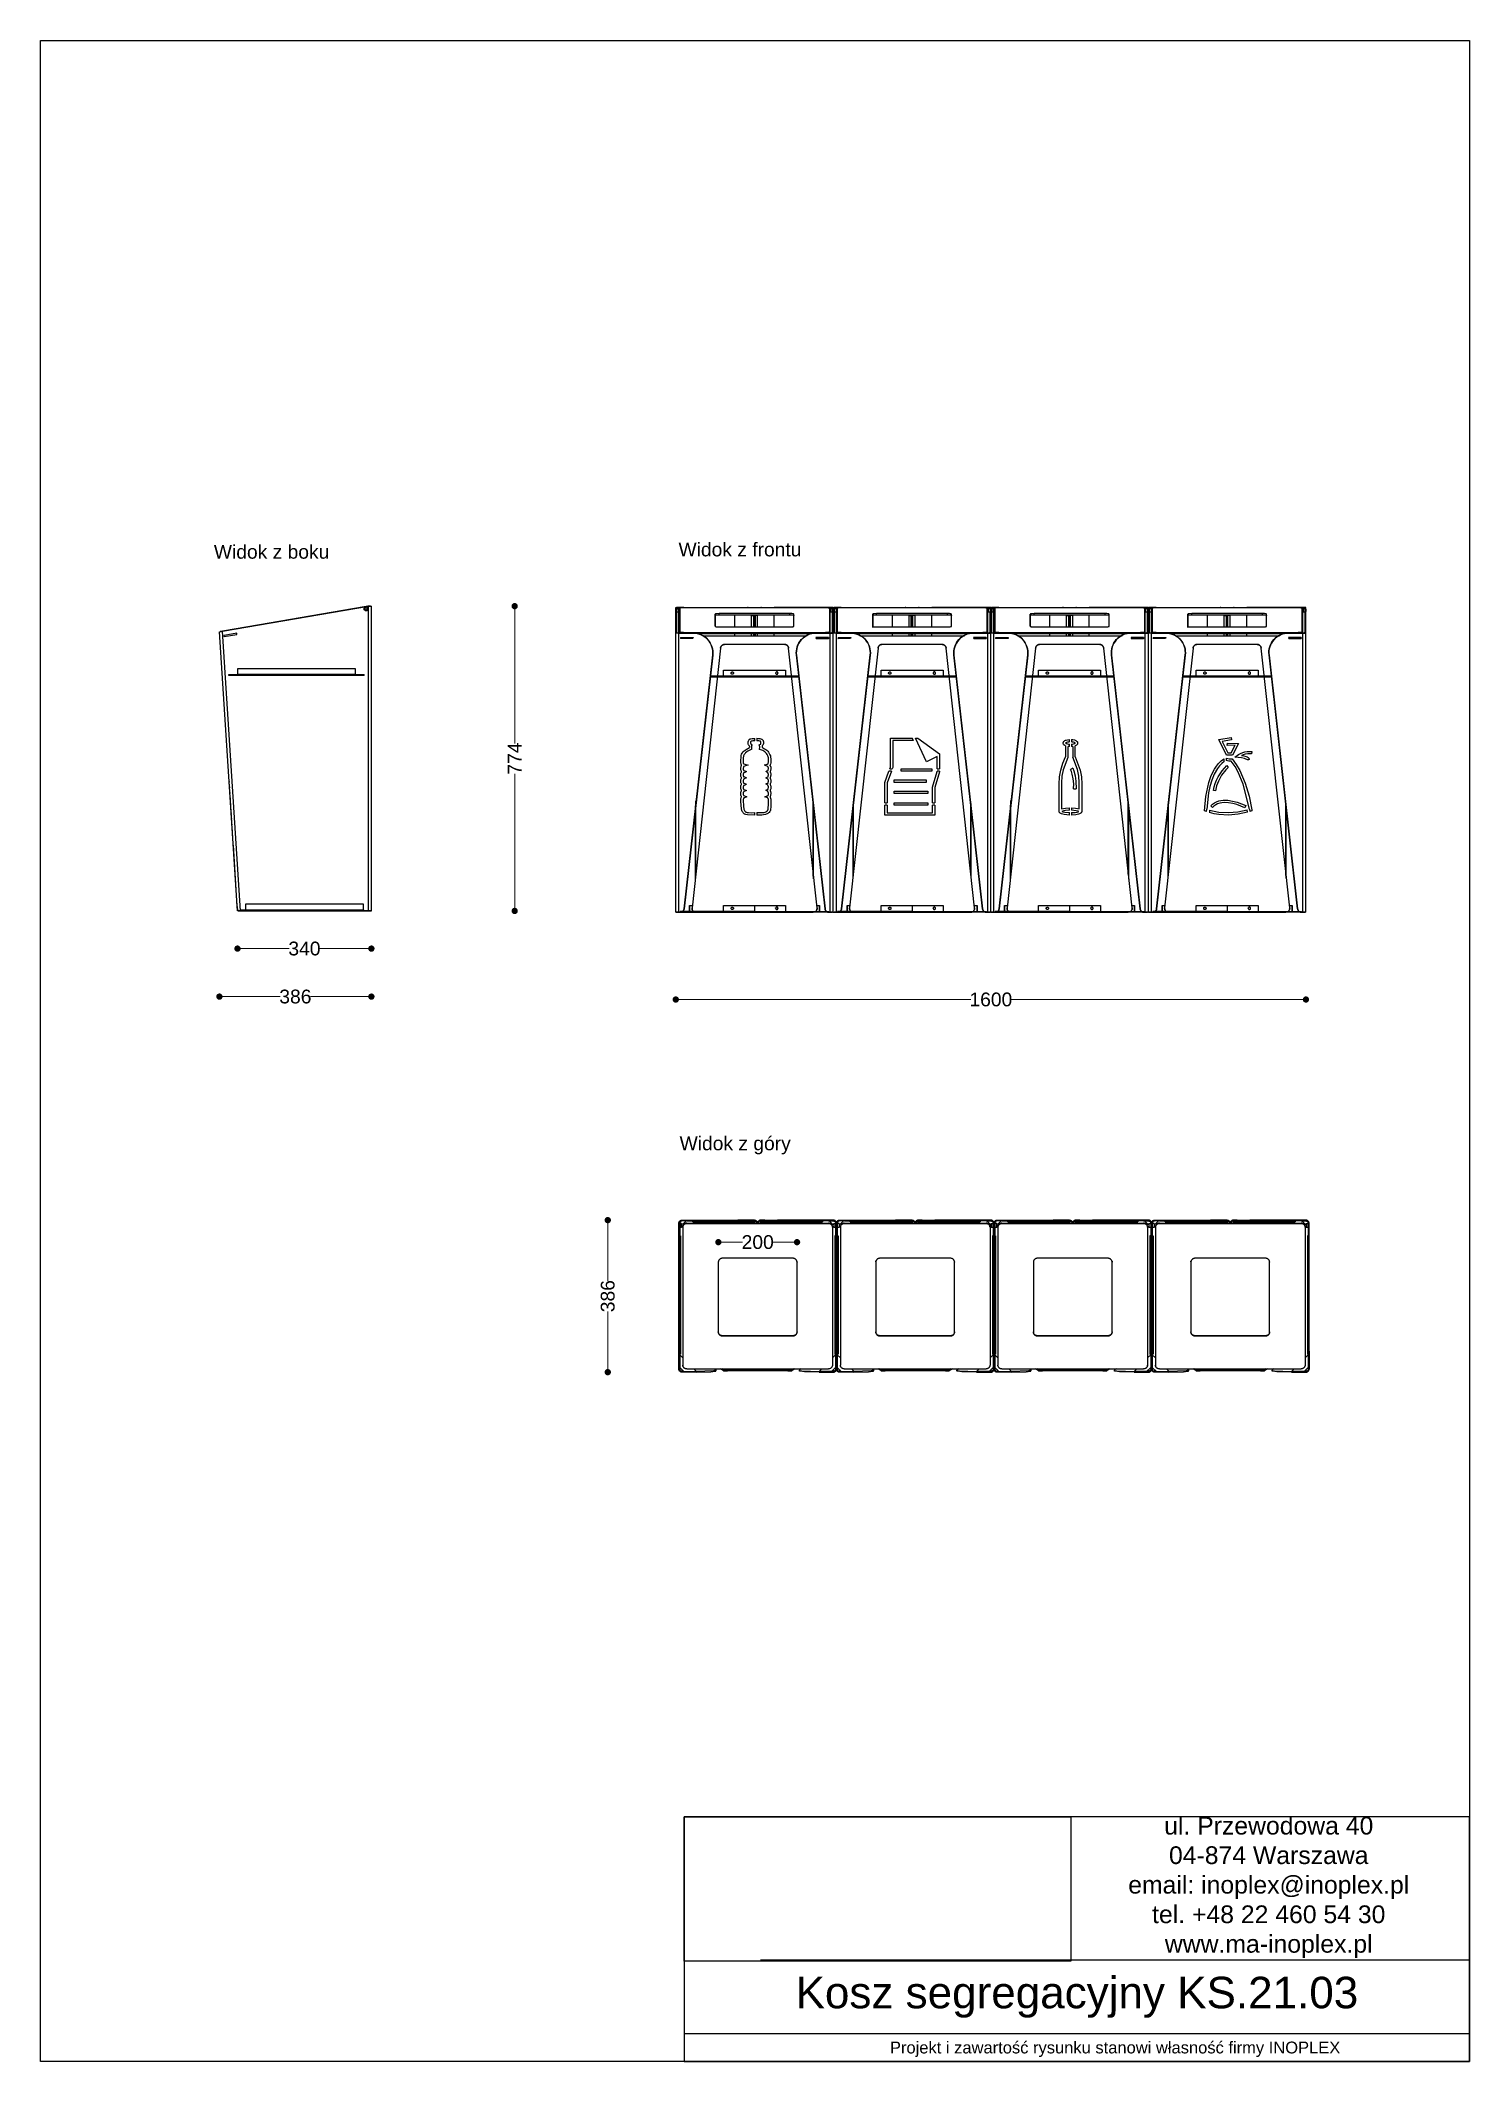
# Model space of a CAD drawing. Header units: millimetres. Extents: x 10366 to 23682, y 24552 to 29690.
# Drawn here: x 15283 to 18912, y 24555 to 29687 of the extents above; entities that cross this region are included whole.
import ezdxf

# ---------------------------------------------------------------- set-up
doc = ezdxf.new("R2010")
doc.units = ezdxf.units.MM
doc.header["$LTSCALE"] = 3
doc.layers.add('DomyÅ›lny', color=7, linetype='Continuous')
doc.styles.get("Standard").update_dxf_attribs({"font": 'arial.ttf'})
doc.dimstyles.new('MATEUSZ', dxfattribs={"dimtxt": 35, "dimasz": 16, "dimexe": 0.18, "dimexo": 0.0625, "dimgap": 0.09, "dimtad": 0, "dimdec": 0, "dimdsep": 46, "dimtxsty": 'Standard', "dimblk": 'DOT', "dimcen": 0.09, "dimse1": 1, "dimse2": 1, "dimadec": 0, "dimazin": 0, "dimtfac": 1, "dimtdec": 0, "dimtofl": 0, "dimtmove": 0, "dimatfit": 3, "dimfxl": 1, "dimtolj": 1, "dimtzin": 0, "dimlwd": 9, "dimlwe": 9, "dimarcsym": 0})
picture_1 = doc.add_image_def('image1.jpg', size_in_pixel=(1896, 709))

msp = doc.modelspace()

# ---------------------------------------------------------------- texts
for s, p in [('Widok z boku', (15723.2, 28371.3)), ('Widok z frontu', (16903, 28377.2)), ('Widok z góry', (16905.8, 26869.2))]:
    msp.add_text(s, height=34.962).set_placement(p)
at = {"attachment_point": 5}
for s, width, gutter_width, heights, insert, char_height in [('ul. Przewodowa 40\\P04-874 Warszawa\\Pemail: inoplex@inoplex.pl\\Ptel. +48 22 460 54 30\\Pwww.ma-inoplex.pl', 1019.877, 1, [432.7], (18401.7, 24997.4), 45), ('Kosz segregacyjny KS.21.03', 1993.625, 1, [0], (17914.6, 24718.4), 80), ('Projekt i zawartość rysunku stanowi własność firmy INOPLEX ', 1800.088, 12.5, [70.5], (18011.6, 24586.3), 30)]:
    msp.add_mtext_dynamic_manual_height_columns(s, width=width, gutter_width=gutter_width, heights=heights, dxfattribs=dict(at, insert=insert, char_height=char_height))

# ---------------------------------------------------------------- blocks, each defined once
blk = doc.blocks.new('_Dot')
at = {"color": 0, "linetype": 'ByBlock', "lineweight": -2}
blk.add_line((-0.5, 0), (-1, 0), dxfattribs=at)
at = {"color": 0, "linetype": 'ByBlock', "const_width": 0.5}
blk.add_lwpolyline([(-0.25, 0, 1), (0.25, 0, 1)], format="xyb", close=True, dxfattribs=at)
blk = doc.blocks.new('*D33')
at = {"color": 0, "lineweight": 9, "transparency": 16777216}
for p, q in [((16487, 28234.7), (16487, 27902.3)), ((16487, 27492.9), (16487, 27825.3))]:
    blk.add_line(p, q, dxfattribs=at)
at = {"layer": 'Defpoints', "color": 0, "transparency": 16777216}
for p in [(16123.2, 28250.7), (16123.2, 27476.9), (16487, 27476.9)]:
    blk.add_point(p, dxfattribs=at)
at = {"color": 0, "lineweight": 9, "transparency": 16777216, "xscale": 16, "yscale": 16, "zscale": 16}
for p, rotation in [((16487, 28250.7), 90), ((16487, 27476.9), 270)]:
    blk.add_blockref('_Dot', p, dxfattribs=dict(at, rotation=rotation))
at = {"color": 0, "transparency": 16777216, "insert": (16487, 27863.8), "char_height": 35, "attachment_point": 5, "rotation": 90}
blk.add_mtext('\\A1;774', dxfattribs=at)
blk = doc.blocks.new('*D34')
at = {"color": 0, "lineweight": 9, "transparency": 16777216}
for p, q in [((15799.2, 27381.2), (15914.5, 27381.2)), ((16107.2, 27381.2), (15991.9, 27381.2))]:
    blk.add_line(p, q, dxfattribs=at)
at = {"layer": 'Defpoints', "color": 0, "transparency": 16777216}
for p in [(15783.2, 27476.9), (16123.2, 27476.9), (16123.2, 27381.2)]:
    blk.add_point(p, dxfattribs=at)
at = {"color": 0, "lineweight": 9, "transparency": 16777216, "xscale": 16, "yscale": 16, "zscale": 16, "rotation": 180}
blk.add_blockref('_Dot', (15783.2, 27381.2), dxfattribs=at)
at = {"color": 0, "lineweight": 9, "transparency": 16777216, "xscale": 16, "yscale": 16, "zscale": 16}
blk.add_blockref('_Dot', (16123.2, 27381.2), dxfattribs=at)
at = {"color": 0, "transparency": 16777216, "insert": (15953.2, 27381.2), "char_height": 35, "attachment_point": 5}
blk.add_mtext('\\A1;340', dxfattribs=at)
blk = doc.blocks.new('*D35')
at = {"color": 0, "lineweight": 9, "transparency": 16777216}
for p, q in [((15753.3, 27259.3), (15891.5, 27259.3)), ((16107.2, 27259.3), (15969, 27259.3))]:
    blk.add_line(p, q, dxfattribs=at)
at = {"layer": 'Defpoints', "color": 0, "transparency": 16777216}
for p in [(16123.2, 28250.7), (15737.3, 28185.7), (16123.2, 27259.3)]:
    blk.add_point(p, dxfattribs=at)
at = {"color": 0, "lineweight": 9, "transparency": 16777216, "xscale": 16, "yscale": 16, "zscale": 16, "rotation": 180}
blk.add_blockref('_Dot', (15737.3, 27259.3), dxfattribs=at)
at = {"color": 0, "lineweight": 9, "transparency": 16777216, "xscale": 16, "yscale": 16, "zscale": 16}
blk.add_blockref('_Dot', (16123.2, 27259.3), dxfattribs=at)
at = {"color": 0, "transparency": 16777216, "insert": (15930.2, 27259.3), "char_height": 35, "attachment_point": 5}
blk.add_mtext('\\A1;386', dxfattribs=at)
blk = doc.blocks.new('*D36')
at = {"color": 0, "lineweight": 9, "transparency": 16777216}
for p, q in [((16912.1, 27251.9), (17645.5, 27251.9)), ((18480.1, 27251.9), (17746.7, 27251.9))]:
    blk.add_line(p, q, dxfattribs=at)
at = {"layer": 'Defpoints', "color": 0, "transparency": 16777216}
for p in [(16896.1, 27473.4), (18496.1, 27473.4), (18496.1, 27251.9)]:
    blk.add_point(p, dxfattribs=at)
at = {"color": 0, "lineweight": 9, "transparency": 16777216, "xscale": 16, "yscale": 16, "zscale": 16, "rotation": 180}
blk.add_blockref('_Dot', (16896.1, 27251.9), dxfattribs=at)
at = {"color": 0, "lineweight": 9, "transparency": 16777216, "xscale": 16, "yscale": 16, "zscale": 16}
blk.add_blockref('_Dot', (18496.1, 27251.9), dxfattribs=at)
at = {"color": 0, "transparency": 16777216, "insert": (17696.1, 27251.9), "char_height": 35, "attachment_point": 5}
blk.add_mtext('\\A1;1600', dxfattribs=at)
blk = doc.blocks.new('*D37')
at = {"color": 0, "lineweight": 9, "transparency": 16777216}
for p, q in [((16723.4, 26675.7), (16723.4, 26537.4)), ((16723.4, 26321.7), (16723.4, 26459.9))]:
    blk.add_line(p, q, dxfattribs=at)
at = {"layer": 'Defpoints', "color": 0, "transparency": 16777216}
for p in [(16723.4, 26691.7), (16911.8, 26691.7), (16911.8, 26305.7)]:
    blk.add_point(p, dxfattribs=at)
at = {"color": 0, "lineweight": 9, "transparency": 16777216, "xscale": 16, "yscale": 16, "zscale": 16}
for p, rotation in [((16723.4, 26691.7), 90), ((16723.4, 26305.7), 270)]:
    blk.add_blockref('_Dot', p, dxfattribs=dict(at, rotation=rotation))
at = {"color": 0, "transparency": 16777216, "insert": (16723.4, 26498.7), "char_height": 35, "attachment_point": 5, "rotation": 90}
blk.add_mtext('\\A1;386', dxfattribs=at)
blk = doc.blocks.new('*D38')
at = {"color": 0, "lineweight": 9, "transparency": 16777216}
for p, q in [((17020.2, 26635.8), (17065.1, 26635.8)), ((17188, 26635.8), (17143.1, 26635.8))]:
    blk.add_line(p, q, dxfattribs=at)
at = {"layer": 'Defpoints', "color": 0, "transparency": 16777216}
for p in [(17004.2, 26586.8), (17204, 26635.8), (17204, 26585.5)]:
    blk.add_point(p, dxfattribs=at)
at = {"color": 0, "lineweight": 9, "transparency": 16777216, "xscale": 16, "yscale": 16, "zscale": 16, "rotation": 180}
blk.add_blockref('_Dot', (17004.2, 26635.8), dxfattribs=at)
at = {"color": 0, "lineweight": 9, "transparency": 16777216, "xscale": 16, "yscale": 16, "zscale": 16}
blk.add_blockref('_Dot', (17204, 26635.8), dxfattribs=at)
at = {"color": 0, "transparency": 16777216, "insert": (17104.1, 26635.8), "char_height": 35, "attachment_point": 5}
blk.add_mtext('\\A1;200', dxfattribs=at)

# ---------------------------------------------------------------- dimensions: what is measured, and where the dimension line sits
for base, p1, p2, picture, middle in [((16123.2, 27259.3), (15737.3, 28185.7), (16123.2, 28250.7), '*D35', (15930.2, 27259.3)), ((16123.2, 27381.2), (15783.2, 27476.9), (16123.2, 27476.9), '*D34', (15953.2, 27381.2)), ((18496.1, 27251.9), (16896.1, 27473.4), (18496.1, 27473.4), '*D36', (17696.1, 27251.9)), ((17204, 26635.8), (17004.2, 26586.8), (17204, 26585.5), '*D38', (17104.1, 26635.8))]:
    dim = msp.add_linear_dim(base=base, p1=p1, p2=p2, dimstyle='MATEUSZ')
    dim.commit()
    dim.dimension.update_dxf_attribs({"geometry": picture, "text_midpoint": middle})
for base, p1, p2, picture, middle in [((16487, 27476.9), (16123.2, 28250.7), (16123.2, 27476.9), '*D33', (16487, 27863.8)), ((16723.4, 26691.7), (16911.8, 26305.7), (16911.8, 26691.7), '*D37', (16723.4, 26498.7))]:
    dim = msp.add_linear_dim(base=base, p1=p1, p2=p2, angle=90, dimstyle='MATEUSZ')
    dim.commit()
    dim.dimension.update_dxf_attribs({"geometry": picture, "text_midpoint": middle})

# ---------------------------------------------------------------- linework, layer by layer
for p, q in [((18911.6, 24812.3), (17111.5, 24812.3)), ((18911.4, 24625.6), (16917.7, 24625.6))]:
    msp.add_line(p, q)
for points in [[(15282.8, 24555.1), (15282.8, 29687.3), (18911.6, 29687.3), (18911.6, 24555.1)], [(16917.7, 24555.1), (18911.6, 24555.1), (18911.6, 25176.8), (16917.7, 25176.8)]]:
    msp.add_lwpolyline(points, close=True)
at = {"layer": 'DomyÅ›lny'}
for p, q in [((16115.5, 28250.7), (15745, 28187)), ((15745, 28187), (16115.5, 28250.7)), ((16105.1, 28249), (15755.3, 28188.7)), ((16115.5, 27476.9), (16115.5, 28250.7)), ((16123.2, 27476.9), (16123.2, 28250.7)), ((16896.1, 28183.5), (16896.1, 28247.2)), ((16896.1, 28247.2), (16898.1, 28247.2)), ((16896.1, 27473.4), (16896.1, 28247.2)), ((16898.1, 28247.2), (16898.1, 28183.5)), ((16898.1, 28244.9), (16898.1, 28247.2)), ((16898.1, 28245.2), (16903.1, 28245.2)), ((16898.1, 28182.7), (16898.1, 28236.4)), ((16903.1, 28235.2), (16898.1, 28235.2)), ((16902.7, 28243.2), (16906.1, 28243.2)), ((16906.1, 28237.2), (16903.1, 28237.2)), ((16903.9, 28247.2), (17046.1, 28247.2)), ((16916.2, 28247.2), (16903.9, 28247.2)), ((16903.9, 28243.2), (16903.9, 28247.2)), ((16903.9, 28182.2), (16903.9, 28238.5)), ((16906.1, 28245.5), (16906.1, 28185.2)), ((16916.1, 28247.2), (17276.1, 28247.2)), ((16996.1, 28230.2), (16996.1, 28199.7)), ((16996.1, 28227.3), (16996.1, 28230.2)), ((16996.1, 28199.7), (16996.1, 28227.3)), ((17186.1, 28231.9), (17006.1, 28231.9)), ((17006.1, 28229), (17006.1, 28231.9)), ((17006.1, 28229), (17186.1, 28229)), ((17046.1, 28198), (17046.1, 28229)), ((17088.3, 28198), (17088.3, 28227.2)), ((17096.1, 28227.2), (17094.1, 28227.2)), ((17094.1, 28198), (17094.1, 28227.2)), ((17096.1, 28198), (17096.1, 28227.2)), ((17098.1, 28227.2), (17096.1, 28227.2)), ((17096.1, 28198), (17096.1, 28227.2)), ((17098.1, 28198), (17098.1, 28227.2)), ((17103.9, 28198), (17103.9, 28227.2)), ((17288.3, 28247.2), (17146.1, 28247.2)), ((17146.1, 28198), (17146.1, 28229)), ((17186.1, 28229), (17186.1, 28231.9)), ((17196.1, 28199.7), (17196.1, 28230.2)), ((17196.1, 28227.3), (17196.1, 28230.2)), ((17276, 28247.2), (17288.3, 28247.2)), ((17286.1, 28245.5), (17286.1, 28185.2)), ((17286.1, 28243.2), (17290.5, 28243.2)), ((17289.1, 28237.2), (17286.1, 28237.2)), ((17288.3, 28243.2), (17288.3, 28247.2)), ((17288.3, 28182.2), (17288.3, 28238.5)), ((17289.1, 28245.2), (17294.1, 28245.2)), ((17294.1, 28235.2), (17289.1, 28235.2)), ((17294.1, 28247.2), (17296.1, 28247.2)), ((17294.1, 28244.9), (17294.1, 28247.2)), ((17294.1, 28247.2), (17294.1, 28183.5)), ((17294.1, 28182.7), (17294.1, 28236.4)), ((17296.1, 28183.5), (17296.1, 28247.2)), ((17296.1, 28247.2), (17298.1, 28247.2)), ((17296.1, 28183.5), (17296.1, 28247.2)), ((17298.1, 28244.9), (17298.1, 28247.2)), ((17298.1, 28247.2), (17298.1, 28183.5)), ((17298.1, 28245.2), (17303.1, 28245.2)), ((17298.1, 28182.7), (17298.1, 28236.4)), ((17303.1, 28235.2), (17298.1, 28235.2)), ((17302.5, 28243.2), (17306.1, 28243.2)), ((17306.1, 28237.2), (17303.1, 28237.2)), ((17303.9, 28247.2), (17446.1, 28247.2)), ((17316.2, 28247.2), (17303.9, 28247.2)), ((17303.9, 28242.8), (17303.9, 28247.2)), ((17303.9, 28182.2), (17303.9, 28238.5)), ((17306.1, 28245.5), (17306.1, 28185.2)), ((17316.1, 28247.2), (17676.1, 28247.2)), ((17396.1, 28227.3), (17396.1, 28230.2)), ((17396.1, 28230.2), (17396.1, 28199.7)), ((17396.1, 28196.7), (17396.1, 28227.3)), ((17586.1, 28231.9), (17406.1, 28231.9)), ((17406.1, 28229), (17406.1, 28231.9)), ((17406.1, 28229), (17586.1, 28229)), ((17446.1, 28198), (17446.1, 28229)), ((17488.3, 28198), (17488.3, 28227.2)), ((17496.1, 28227.2), (17494.1, 28227.2)), ((17494.1, 28198), (17494.1, 28227.2)), ((17496.1, 28198), (17496.1, 28227.2)), ((17498.1, 28227.2), (17496.1, 28227.2)), ((17496.1, 28198), (17496.1, 28227.2)), ((17498.1, 28198), (17498.1, 28227.2)), ((17503.9, 28198), (17503.9, 28227.2)), ((17688.3, 28247.2), (17546.1, 28247.2)), ((17546.1, 28198), (17546.1, 28229)), ((17586.1, 28229), (17586.1, 28231.9)), ((17596.1, 28199.7), (17596.1, 28230.2)), ((17596.1, 28227.3), (17596.1, 28230.2)), ((17676, 28247.2), (17688.3, 28247.2)), ((17686.1, 28245.5), (17686.1, 28185.2)), ((17686.1, 28243.2), (17689.1, 28243.2)), ((17689.1, 28237.2), (17686.1, 28237.2)), ((17688.3, 28243.2), (17688.3, 28247.2)), ((17688.3, 28182.2), (17688.3, 28238.5)), ((17689.1, 28245.2), (17694.1, 28245.2)), ((17694.1, 28235.2), (17689.1, 28235.2)), ((17694.1, 28247.2), (17694.1, 28183.5)), ((17694.1, 28244.9), (17694.1, 28247.2)), ((17694.1, 28247.2), (17696.1, 28247.2)), ((17694.1, 28182.7), (17694.1, 28236.4)), ((17696.1, 28183.5), (17696.1, 28247.2)), ((17696.1, 28183.5), (17696.1, 28247.2)), ((17696.1, 28247.2), (17698.1, 28247.2)), ((17698.1, 28244.9), (17698.1, 28247.2)), ((17698.1, 28247.2), (17698.1, 28183.5)), ((17698.1, 28245.2), (17703.1, 28245.2)), ((17698.1, 28182.7), (17698.1, 28236.4)), ((17703.1, 28235.2), (17698.1, 28235.2)), ((17702.9, 28243.2), (17706.1, 28243.2)), ((17706.1, 28237.2), (17703.1, 28237.2)), ((17703.9, 28242.8), (17703.9, 28247.2)), ((17716.2, 28247.2), (17703.9, 28247.2)), ((17703.9, 28247.2), (17846.1, 28247.2)), ((17703.9, 28182.2), (17703.9, 28238.5)), ((17706.1, 28245.5), (17706.1, 28185.2)), ((17716.1, 28247.2), (18076.1, 28247.2)), ((17796.1, 28227.3), (17796.1, 28230.2)), ((17796.1, 28230.2), (17796.1, 28199.7)), ((17796.1, 28199.7), (17796.1, 28227.3)), ((17986.1, 28231.9), (17806.1, 28231.9)), ((17806.1, 28229), (17806.1, 28231.9)), ((17806.1, 28229), (17986.1, 28229)), ((17846.1, 28198), (17846.1, 28229)), ((17888.3, 28198), (17888.3, 28227.2)), ((17896.1, 28227.2), (17894.1, 28227.2)), ((17894.1, 28198), (17894.1, 28227.2)), ((17896.1, 28198), (17896.1, 28227.2)), ((17898.1, 28227.2), (17896.1, 28227.2)), ((17896.1, 28198), (17896.1, 28227.2)), ((17898.1, 28198), (17898.1, 28227.2)), ((17903.9, 28198), (17903.9, 28227.2)), ((18088.3, 28247.2), (17946.1, 28247.2)), ((17946.1, 28198), (17946.1, 28229)), ((17986.1, 28229), (17986.1, 28231.9)), ((17996.1, 28199.7), (17996.1, 28230.2)), ((17996.1, 28227.3), (17996.1, 28230.2)), ((18076, 28247.2), (18088.3, 28247.2)), ((18086.1, 28245.5), (18086.1, 28185.2)), ((18086.1, 28243.2), (18089.9, 28243.2)), ((18089.1, 28237.2), (18086.1, 28237.2)), ((18088.3, 28243.2), (18088.3, 28247.2)), ((18088.3, 28182.2), (18088.3, 28238.5)), ((18089.1, 28245.2), (18094.1, 28245.2)), ((18094.1, 28235.2), (18089.1, 28235.2)), ((18094.1, 28247.2), (18096.1, 28247.2)), ((18094.1, 28247.2), (18094.1, 28183.5)), ((18094.1, 28244.9), (18094.1, 28247.2)), ((18094.1, 28182.7), (18094.1, 28236.4)), ((18096.1, 28183.5), (18096.1, 28247.2)), ((18096.1, 28183.5), (18096.1, 28247.2)), ((18096.1, 28247.2), (18098.1, 28247.2)), ((18098.1, 28247.2), (18098.1, 28183.5)), ((18098.1, 28244.9), (18098.1, 28247.2)), ((18098.1, 28245.2), (18103.1, 28245.2)), ((18098.1, 28182.7), (18098.1, 28236.4)), ((18103.1, 28235.2), (18098.1, 28235.2)), ((18102.6, 28243.2), (18106.1, 28243.2)), ((18106.1, 28237.2), (18103.1, 28237.2)), ((18103.9, 28247.2), (18246.1, 28247.2)), ((18103.9, 28242.8), (18103.9, 28247.2)), ((18116.2, 28247.2), (18103.9, 28247.2)), ((18103.9, 28182.2), (18103.9, 28238.5)), ((18106.1, 28245.5), (18106.1, 28185.2)), ((18116.1, 28247.2), (18476.1, 28247.2)), ((18196.1, 28227.3), (18196.1, 28230.2)), ((18196.1, 28230.2), (18196.1, 28199.7)), ((18196.1, 28196.7), (18196.1, 28227.3)), ((18206.1, 28229), (18206.1, 28231.9)), ((18386.1, 28231.9), (18206.1, 28231.9)), ((18206.1, 28229), (18386.1, 28229)), ((18246.1, 28198), (18246.1, 28229)), ((18288.3, 28198), (18288.3, 28227.2)), ((18296.1, 28227.2), (18294.1, 28227.2)), ((18294.1, 28198), (18294.1, 28227.2)), ((18296.1, 28198), (18296.1, 28227.2)), ((18298.1, 28227.2), (18296.1, 28227.2)), ((18296.1, 28198), (18296.1, 28227.2)), ((18298.1, 28198), (18298.1, 28227.2)), ((18303.9, 28198), (18303.9, 28227.2)), ((18488.3, 28247.2), (18346.1, 28247.2)), ((18346.1, 28198), (18346.1, 28229)), ((18386.1, 28229), (18386.1, 28231.9)), ((18396.1, 28199.7), (18396.1, 28230.2)), ((18396.1, 28227.3), (18396.1, 28230.2)), ((18476, 28247.2), (18488.3, 28247.2)), ((18486.1, 28245.5), (18486.1, 28185.2)), ((18486.1, 28243.2), (18490.3, 28243.2)), ((18489.1, 28237.2), (18486.1, 28237.2)), ((18488.3, 28243.2), (18488.3, 28247.2)), ((18488.3, 28182.2), (18488.3, 28238.5)), ((18489.1, 28245.2), (18494.1, 28245.2)), ((18494.1, 28235.2), (18489.1, 28235.2)), ((18494.1, 28247.2), (18496.1, 28247.2)), ((18494.1, 28247.2), (18494.1, 28183.5)), ((18494.1, 28244.9), (18494.1, 28247.2)), ((18494.1, 28182.7), (18494.1, 28236.4)), ((18496.1, 27473.4), (18496.1, 28247.2)), ((18496.1, 28183.5), (18496.1, 28247.2)), ((15783.2, 27476.9), (15737.3, 28185.7)), ((15791, 27476.9), (15745, 28187)), ((15781.4, 28182.1), (15749.5, 28176.6)), ((15749.5, 28174.2), (15749.5, 28176.6)), ((15749.6, 28173.6), (15781.4, 28179.1)), ((15781.4, 28179.1), (15781.4, 28182.1)), ((16896.1, 27473.4), (16896.1, 28183.5)), ((16903.9, 28182.6), (16940.2, 28182.6)), ((16940.2, 28182.2), (16903.9, 28182.2)), ((16903.9, 27473.4), (16903.9, 28182.2)), ((16906.1, 28185.2), (16906.1, 28182.3)), ((16916.1, 28183.5), (17276.1, 28183.5)), ((16916.1, 28183.5), (16916.1, 28180.6)), ((17241.8, 28180.6), (16950, 28180.6)), ((17006.1, 28198), (17186.1, 28198)), ((17046.1, 28175.4), (17046.1, 28180.6)), ((17088.3, 28175.4), (17088.3, 28180.6)), ((17094.1, 28175.4), (17094.1, 28180.6)), ((17096.1, 28175.4), (17096.1, 28180.6)), ((17096.1, 28175.4), (17096.1, 28180.6)), ((17098.1, 28175.4), (17098.1, 28180.6)), ((17103.9, 28175.4), (17103.9, 28180.6)), ((17146.1, 28175.4), (17146.1, 28180.6)), ((17288.3, 28182.6), (17252, 28182.6)), ((17252, 28182.2), (17288.3, 28182.2)), ((17276.1, 28183.5), (17276.1, 28180.6)), ((17286.1, 28185.2), (17286.1, 28182.3)), ((17288.3, 27473.4), (17288.3, 28182.2)), ((17296.1, 27473.4), (17296.1, 28183.5)), ((17296.1, 27473.4), (17296.1, 28183.5)), ((17303.9, 28182.6), (17340.2, 28182.6)), ((17303.9, 27473.4), (17303.9, 28182.2)), ((17340.2, 28182.2), (17303.9, 28182.2)), ((17306.1, 28185.2), (17306.1, 28182.3)), ((17316.1, 28183.5), (17676.1, 28183.5)), ((17316.1, 28183.5), (17316.1, 28180.6)), ((17639.4, 28180.6), (17349.7, 28180.6)), ((17406.1, 28198), (17586.1, 28198)), ((17446.1, 28175.4), (17446.1, 28180.6)), ((17488.3, 28175.4), (17488.3, 28180.6)), ((17494.1, 28175.4), (17494.1, 28180.6)), ((17496.1, 28175.4), (17496.1, 28180.6)), ((17496.1, 28175.4), (17496.1, 28180.6)), ((17498.1, 28175.4), (17498.1, 28180.6)), ((17503.9, 28175.4), (17503.9, 28180.6)), ((17546.1, 28175.4), (17546.1, 28180.6)), ((17688.3, 28182.6), (17652, 28182.6)), ((17652, 28182.2), (17688.3, 28182.2)), ((17676.1, 28183.5), (17676.1, 28180.6)), ((17686.1, 28185.2), (17686.1, 28182.3)), ((17688.3, 27473.4), (17688.3, 28182.2)), ((17696.1, 27473.4), (17696.1, 28183.5)), ((17696.1, 27473.4), (17696.1, 28183.5)), ((17703.9, 28182.6), (17740.2, 28182.6)), ((17703.9, 27473.4), (17703.9, 28182.2)), ((17740.2, 28182.2), (17703.9, 28182.2)), ((17706.1, 28185.2), (17706.1, 28182.3)), ((17716.1, 28183.5), (18076.1, 28183.5)), ((17716.1, 28183.5), (17716.1, 28180.6)), ((18042, 28180.6), (17749.4, 28180.6)), ((17806.1, 28198), (17986.1, 28198)), ((17846.1, 28175.4), (17846.1, 28180.6)), ((17888.3, 28175.4), (17888.3, 28180.6)), ((17894.1, 28175.4), (17894.1, 28180.6)), ((17896.1, 28175.4), (17896.1, 28180.6)), ((17896.1, 28175.4), (17896.1, 28180.6)), ((17898.1, 28175.4), (17898.1, 28180.6)), ((17903.9, 28175.4), (17903.9, 28180.6)), ((17946.1, 28175.4), (17946.1, 28180.6)), ((18088.3, 28182.6), (18052, 28182.6)), ((18052, 28182.2), (18088.3, 28182.2)), ((18076.1, 28183.5), (18076.1, 28180.6)), ((18086.1, 28185.2), (18086.1, 28182.3)), ((18088.3, 27473.4), (18088.3, 28182.2)), ((18096.1, 27473.4), (18096.1, 28183.5)), ((18096.1, 27473.4), (18096.1, 28183.5)), ((18103.9, 28182.6), (18140.2, 28182.6)), ((18140.2, 28182.2), (18103.9, 28182.2)), ((18103.9, 27473.4), (18103.9, 28182.2)), ((18106.1, 28185.2), (18106.1, 28182.3)), ((18116.1, 28183.5), (18116.1, 28180.6)), ((18116.1, 28183.5), (18476.1, 28183.5)), ((18441.7, 28180.6), (18149.8, 28180.6)), ((18206.1, 28198), (18386.1, 28198)), ((18246.1, 28175.4), (18246.1, 28180.6)), ((18288.3, 28175.4), (18288.3, 28180.6)), ((18294.1, 28175.4), (18294.1, 28180.6)), ((18296.1, 28175.4), (18296.1, 28180.6)), ((18296.1, 28175.4), (18296.1, 28180.6)), ((18298.1, 28175.4), (18298.1, 28180.6)), ((18303.9, 28175.4), (18303.9, 28180.6)), ((18346.1, 28175.4), (18346.1, 28180.6)), ((18488.3, 28182.6), (18452, 28182.6)), ((18452, 28182.2), (18488.3, 28182.2)), ((18476.1, 28183.5), (18476.1, 28180.6)), ((18486.1, 28185.2), (18486.1, 28182.3)), ((18488.3, 27473.4), (18488.3, 28182.2)), ((18496.1, 27473.4), (18496.1, 28183.5)), ((15749.5, 28174.2), (15749.6, 28173.6)), ((16908.4, 28171.4), (16908.1, 28169.9)), ((16908.1, 28169.9), (16908.1, 28168.4)), ((16939.7, 28168.4), (16908.1, 28168.4)), ((16908.4, 28171.4), (16940.2, 28171.4)), ((16917.1, 27482.3), (16989.8, 28126.9)), ((16989.8, 28126.5), (16917.1, 27482.3)), ((17009.6, 28144.3), (16937.3, 27485)), ((17009.6, 28144.2), (16937.3, 27484.9)), ((16940.2, 28171.4), (16939.7, 28168.4)), ((16965.3, 28175.4), (17226.9, 28175.4)), ((16965.3, 28175.4), (17226.9, 28175.4)), ((17172.7, 28153.4), (17019.5, 28153.4)), ((17172.7, 28153.3), (17019.5, 28153.3)), ((17254.9, 27485), (17182.6, 28144.3)), ((17254.9, 27484.9), (17182.6, 28144.2)), ((17275.1, 27482.3), (17202.4, 28126.9)), ((17202.4, 28126.5), (17275.1, 27482.3)), ((17283.8, 28171.4), (17252, 28171.4)), ((17252, 28171.4), (17252.5, 28168.4)), ((17252.5, 28168.4), (17284.1, 28168.4)), ((17283.8, 28171.4), (17284.1, 28169.9)), ((17284.1, 28169.9), (17284.1, 28168.4)), ((17308.4, 28171.4), (17308.1, 28169.9)), ((17308.1, 28169.9), (17308.1, 28168.4)), ((17339.7, 28168.4), (17308.1, 28168.4)), ((17308.4, 28171.4), (17340.2, 28171.4)), ((17317.1, 27482.3), (17389.8, 28126.9)), ((17389.8, 28126.5), (17317.1, 27482.3)), ((17409.6, 28144.3), (17337.3, 27485)), ((17409.6, 28144.2), (17337.3, 27484.9)), ((17340.2, 28171.4), (17339.7, 28168.4)), ((17365.3, 28175.4), (17629.6, 28175.4)), ((17365.3, 28175.4), (17629.6, 28175.4)), ((17572.7, 28153.4), (17419.5, 28153.4)), ((17572.7, 28153.3), (17419.5, 28153.3)), ((17654.9, 27485), (17582.6, 28144.3)), ((17654.9, 27484.9), (17582.6, 28144.2)), ((17675.1, 27482.3), (17602.4, 28126.9)), ((17602.4, 28126.5), (17675.1, 27482.3)), ((17683.8, 28171.4), (17652, 28171.4)), ((17652, 28171.4), (17652.5, 28168.4)), ((17652.5, 28168.4), (17684.1, 28168.4)), ((17683.8, 28171.4), (17684.1, 28169.9)), ((17684.1, 28169.9), (17684.1, 28168.4)), ((17708.4, 28171.4), (17708.1, 28169.9)), ((17708.1, 28169.9), (17708.1, 28168.4)), ((17739.7, 28168.4), (17708.1, 28168.4)), ((17708.4, 28171.4), (17740.2, 28171.4)), ((17717.1, 27482.3), (17789.8, 28126.9)), ((17789.8, 28126.5), (17717.1, 27482.3)), ((17809.6, 28144.3), (17737.3, 27485)), ((17809.6, 28144.2), (17737.3, 27484.9)), ((17740.2, 28171.4), (17739.7, 28168.4)), ((17765.3, 28175.4), (18029.3, 28175.4)), ((17765.3, 28175.4), (18029.3, 28175.4)), ((17972.7, 28153.4), (17819.5, 28153.4)), ((17972.7, 28153.3), (17819.5, 28153.3)), ((18054.9, 27485), (17982.6, 28144.3)), ((18054.9, 27484.9), (17982.6, 28144.2)), ((18075.1, 27482.3), (18002.4, 28126.9)), ((18002.4, 28126.5), (18075.1, 27482.3)), ((18083.8, 28171.4), (18052, 28171.4)), ((18052, 28171.4), (18052.5, 28168.4)), ((18052.5, 28168.4), (18084.1, 28168.4)), ((18083.8, 28171.4), (18084.1, 28169.9)), ((18084.1, 28169.9), (18084.1, 28168.4)), ((18108.4, 28171.4), (18108.1, 28169.9)), ((18108.1, 28169.9), (18108.1, 28168.4)), ((18139.7, 28168.4), (18108.1, 28168.4)), ((18108.4, 28171.4), (18140.2, 28171.4)), ((18117.1, 27482.3), (18189.8, 28126.9)), ((18189.8, 28126.5), (18117.1, 27482.3)), ((18209.6, 28144.3), (18137.3, 27485)), ((18209.6, 28144.2), (18137.3, 27484.9)), ((18140.2, 28171.4), (18139.7, 28168.4)), ((18165.3, 28175.4), (18426.9, 28175.4)), ((18165.3, 28175.4), (18426.9, 28175.4)), ((18372.7, 28153.4), (18219.5, 28153.4)), ((18372.7, 28153.3), (18219.5, 28153.3)), ((18454.9, 27485), (18382.6, 28144.3)), ((18454.9, 27484.9), (18382.6, 28144.2)), ((18475.1, 27482.3), (18402.4, 28126.9)), ((18402.4, 28126.5), (18475.1, 27482.3)), ((18483.8, 28171.4), (18452, 28171.4)), ((18452, 28171.4), (18452.5, 28168.4)), ((18452.5, 28168.4), (18484.1, 28168.4)), ((18483.8, 28171.4), (18484.1, 28169.9)), ((18484.1, 28169.9), (18484.1, 28168.4)), ((15761, 28074.9), (15761, 28076.9)), ((15761, 28076.9), (16105.1, 28076.9)), ((16105.1, 28074.9), (15761, 28074.9)), ((16083.1, 28091.9), (15783.1, 28091.9)), ((15783.1, 28091.9), (15783.1, 28076.9)), ((16083.1, 28076.9), (15783.1, 28076.9)), ((16083.1, 28076.9), (16083.1, 28091.9)), ((16105.1, 28074.9), (16105.1, 28076.9)), ((17096.1, 28073.4), (16983.8, 28073.4)), ((17017.5, 28073.4), (17017.5, 28088.4)), ((17017.5, 28088.4), (17174.7, 28088.4)), ((17017.5, 28073.4), (17174.7, 28073.4)), ((17096.1, 28072.4), (17096.1, 28073.4)), ((17208.4, 28073.4), (17096.1, 28073.4)), ((17096.1, 28072.4), (17096.1, 28073.4)), ((17174.7, 28088.4), (17174.7, 28073.4)), ((17496.1, 28073.4), (17383.8, 28073.4)), ((17417.5, 28073.4), (17417.5, 28088.4)), ((17417.5, 28088.4), (17574.7, 28088.4)), ((17417.5, 28073.4), (17574.7, 28073.4)), ((17608.4, 28073.4), (17496.1, 28073.4)), ((17496.1, 28072.4), (17496.1, 28073.4)), ((17496.1, 28072.4), (17496.1, 28073.4)), ((17574.7, 28088.4), (17574.7, 28073.4)), ((17896.1, 28073.4), (17783.8, 28073.4)), ((17817.5, 28073.4), (17817.5, 28088.4)), ((17817.5, 28088.4), (17974.7, 28088.4)), ((17817.5, 28073.4), (17974.7, 28073.4)), ((18008.4, 28073.4), (17896.1, 28073.4)), ((17896.1, 28072.4), (17896.1, 28073.4)), ((17896.1, 28072.4), (17896.1, 28073.4)), ((17974.7, 28088.4), (17974.7, 28073.4)), ((18296.1, 28073.4), (18183.8, 28073.4)), ((18217.5, 28073.4), (18217.5, 28088.4)), ((18217.5, 28088.4), (18374.7, 28088.4)), ((18217.5, 28073.4), (18374.7, 28073.4)), ((18296.1, 28072.4), (18296.1, 28073.4)), ((18408.4, 28073.4), (18296.1, 28073.4)), ((18296.1, 28072.4), (18296.1, 28073.4)), ((18374.7, 28088.4), (18374.7, 28073.4)), ((16983.6, 28071.4), (17001.6, 28071.4)), ((17001.7, 28072.4), (17001.6, 28071.4)), ((17001.6, 28071.4), (17001.7, 28072.4)), ((17001.6, 28071.4), (17096.1, 28071.4)), ((17096.1, 28072.4), (17001.7, 28072.4)), ((17096.1, 28071.4), (17096.1, 28072.4)), ((17190.5, 28072.4), (17096.1, 28072.4)), ((17096.1, 28071.4), (17096.1, 28072.4)), ((17096.1, 28071.4), (17190.6, 28071.4)), ((17190.6, 28071.4), (17190.5, 28072.4)), ((17190.6, 28071.4), (17190.5, 28072.4)), ((17190.6, 28071.4), (17208.6, 28071.4)), ((17383.6, 28071.4), (17401.6, 28071.4)), ((17401.7, 28072.4), (17401.6, 28071.4)), ((17401.6, 28071.4), (17401.7, 28072.4)), ((17401.6, 28071.4), (17496.1, 28071.4)), ((17496.1, 28072.4), (17401.7, 28072.4)), ((17496.1, 28071.4), (17496.1, 28072.4)), ((17590.5, 28072.4), (17496.1, 28072.4)), ((17496.1, 28071.4), (17496.1, 28072.4)), ((17496.1, 28071.4), (17590.6, 28071.4)), ((17590.6, 28071.4), (17590.5, 28072.4)), ((17590.6, 28071.4), (17590.5, 28072.4)), ((17590.6, 28071.4), (17608.6, 28071.4)), ((17783.6, 28071.4), (17801.6, 28071.4)), ((17801.6, 28071.4), (17801.7, 28072.4)), ((17801.7, 28072.4), (17801.6, 28071.4)), ((17801.6, 28071.4), (17896.1, 28071.4)), ((17896.1, 28072.4), (17801.7, 28072.4)), ((17896.1, 28071.4), (17896.1, 28072.4)), ((17990.5, 28072.4), (17896.1, 28072.4)), ((17896.1, 28071.4), (17896.1, 28072.4)), ((17896.1, 28071.4), (17990.6, 28071.4)), ((17990.6, 28071.4), (17990.5, 28072.4)), ((17990.6, 28071.4), (17990.5, 28072.4)), ((17990.6, 28071.4), (18008.6, 28071.4)), ((18183.6, 28071.4), (18201.6, 28071.4)), ((18201.6, 28071.4), (18201.7, 28072.4)), ((18201.7, 28072.4), (18201.6, 28071.4)), ((18201.6, 28071.4), (18296.1, 28071.4)), ((18296.1, 28072.4), (18201.7, 28072.4)), ((18296.1, 28071.4), (18296.1, 28072.4)), ((18390.5, 28072.4), (18296.1, 28072.4)), ((18296.1, 28071.4), (18296.1, 28072.4)), ((18296.1, 28071.4), (18390.6, 28071.4)), ((18390.6, 28071.4), (18390.5, 28072.4)), ((18390.6, 28071.4), (18390.5, 28072.4)), ((18390.6, 28071.4), (18408.6, 28071.4)), ((17083.4, 27895.1), (17083.4, 27891.5)), ((17083.4, 27895.1), (17083.4, 27891.5)), ((17089.6, 27896.3), (17089.8, 27898.9)), ((17089.6, 27896.3), (17089.8, 27898.9)), ((17089.6, 27887.4), (17089.6, 27896.3)), ((17089.6, 27887.4), (17089.6, 27896.3)), ((17096.7, 27909), (17096.7, 27915.1)), ((17096.7, 27909), (17096.7, 27915.1)), ((17101.7, 27915.2), (17101.7, 27909.1)), ((17101.7, 27915.2), (17101.7, 27909.1)), ((17440.9, 27842.2), (17440.9, 27915.6)), ((17440.9, 27915.6), (17496.7, 27915.6)), ((17440.9, 27842.2), (17440.9, 27915.6)), ((17440.9, 27915.6), (17496.7, 27915.6)), ((17499.6, 27909.5), (17447, 27909.5)), ((17447, 27909.5), (17447, 27841.2)), ((17499.6, 27909.5), (17447, 27909.5)), ((17447, 27909.5), (17447, 27841.2)), ((17499.6, 27909.5), (17496.7, 27915.6)), ((17499.6, 27909.5), (17496.7, 27915.6)), ((17532.4, 27855.3), (17504.5, 27915.6)), ((17504.5, 27915.6), (17511.1, 27915.6)), ((17504.5, 27915.6), (17511.1, 27915.6)), ((17532.4, 27855.3), (17504.5, 27915.6)), ((17511.1, 27915.6), (17565.5, 27875.7)), ((17511.1, 27915.6), (17565.5, 27875.7)), ((17559.4, 27868.8), (17532.4, 27855.3)), ((17559.4, 27868.8), (17532.4, 27855.3)), ((17559.4, 27838), (17559.4, 27868.8)), ((17559.4, 27838), (17559.4, 27868.8)), ((17565.5, 27875.7), (17565.5, 27838)), ((17565.5, 27875.7), (17565.5, 27838)), ((17885.9, 27896), (17885.9, 27868.4)), ((17885.9, 27896), (17885.9, 27868.4)), ((17892, 27867), (17892, 27894.4)), ((17892, 27867), (17892, 27894.4)), ((17895.7, 27906.1), (17895.7, 27912.2)), ((17895.7, 27906.1), (17895.7, 27912.2)), ((17895.7, 27894), (17895.7, 27900.1)), ((17895.7, 27894), (17895.7, 27900.1)), ((17900.7, 27912.2), (17900.7, 27906.1)), ((17900.7, 27912.2), (17900.7, 27906.1)), ((17900.7, 27900.1), (17900.7, 27894)), ((17900.7, 27900.1), (17900.7, 27894)), ((17904.2, 27894.4), (17904.2, 27867)), ((17904.2, 27894.4), (17904.2, 27867)), ((17910.4, 27868.4), (17910.4, 27896)), ((17910.4, 27868.4), (17910.4, 27896)), ((18274.7, 27912.5), (18306.4, 27917.1)), ((18274.7, 27912.5), (18306.4, 27917.1)), ((18294.8, 27872.2), (18274.7, 27912.5)), ((18294.8, 27872.2), (18274.7, 27912.5)), ((18307.1, 27911), (18283.2, 27907.5)), ((18307.1, 27911), (18283.2, 27907.5)), ((18283.2, 27907.5), (18297.8, 27878.3)), ((18283.2, 27907.5), (18297.8, 27878.3)), ((18309.3, 27872.2), (18294.8, 27872.2)), ((18309.3, 27872.2), (18294.8, 27872.2)), ((18296.4, 27897.2), (18297.1, 27903.2)), ((18296.4, 27897.2), (18297.1, 27903.2)), ((18316.3, 27897.4), (18296.4, 27897.2)), ((18316.3, 27897.4), (18296.4, 27897.2)), ((18297.1, 27903.2), (18325, 27902.2)), ((18297.1, 27903.2), (18325, 27902.2)), ((18297.8, 27878.3), (18306.4, 27878.3)), ((18297.8, 27878.3), (18306.4, 27878.3)), ((18306.4, 27917.1), (18307.1, 27911)), ((18306.4, 27917.1), (18307.1, 27911)), ((18306.4, 27878.3), (18316.3, 27897.4)), ((18306.4, 27878.3), (18316.3, 27897.4)), ((18325, 27902.2), (18309.3, 27872.2)), ((18325, 27902.2), (18309.3, 27872.2)), ((18358.6, 27881.7), (18357.9, 27875.6)), ((18358.6, 27881.7), (18357.9, 27875.6)), ((17075.4, 27814.6), (17068.8, 27817.4)), ((17075.4, 27814.6), (17068.8, 27817.4)), ((17120.9, 27847.9), (17128.8, 27844.2)), ((17120.9, 27847.9), (17128.8, 27844.2)), ((17426.6, 27802.8), (17437.2, 27831.9)), ((17426.6, 27802.8), (17437.2, 27831.9)), ((17443.7, 27831.9), (17432.7, 27801.8)), ((17443.7, 27831.9), (17432.7, 27801.8)), ((17443.7, 27831.9), (17437.2, 27831.9)), ((17443.7, 27831.9), (17437.2, 27831.9)), ((17439.4, 27838), (17440.9, 27842.2)), ((17439.4, 27838), (17440.9, 27842.2)), ((17439.4, 27838), (17445.9, 27838)), ((17439.4, 27838), (17445.9, 27838)), ((17447, 27841.2), (17445.9, 27838)), ((17447, 27841.2), (17445.9, 27838)), ((17468.3, 27838), (17546.1, 27838)), ((17468.3, 27838), (17546.1, 27838)), ((17468.3, 27831.9), (17468.3, 27838)), ((17468.3, 27831.9), (17468.3, 27838)), ((17546.1, 27831.9), (17468.3, 27831.9)), ((17546.1, 27831.9), (17468.3, 27831.9)), ((17546.1, 27838), (17546.1, 27831.9)), ((17546.1, 27838), (17546.1, 27831.9)), ((17547.7, 27791.4), (17559.4, 27831.3)), ((17547.7, 27791.4), (17559.4, 27831.3)), ((17565.5, 27830.4), (17553.8, 27790.6)), ((17565.5, 27830.4), (17553.8, 27790.6)), ((17559.4, 27838), (17565.5, 27838)), ((17559.4, 27838), (17565.5, 27838)), ((17559.4, 27831.3), (17559.4, 27831.9)), ((17565.5, 27831.9), (17559.4, 27831.9)), ((17559.4, 27831.3), (17559.4, 27831.9)), ((17565.5, 27831.9), (17559.4, 27831.9)), ((17565.5, 27831.9), (17565.5, 27830.4)), ((17565.5, 27831.9), (17565.5, 27830.4)), ((17891.7, 27866.4), (17892, 27867)), ((17891.7, 27866.4), (17892, 27867)), ((17903.9, 27839.1), (17898.4, 27836.4)), ((17903.9, 27839.1), (17898.4, 27836.4)), ((18288.8, 27856), (18288.6, 27862.9)), ((18288.8, 27856), (18288.6, 27862.9)), ((18293.8, 27865.2), (18293.8, 27858.8)), ((18293.8, 27865.2), (18293.8, 27858.8)), ((18295.7, 27846.1), (18298.7, 27841.1)), ((18295.7, 27846.1), (18298.7, 27841.1)), ((18352.2, 27861.3), (18350, 27860.7)), ((18352.2, 27861.3), (18350, 27860.7)), ((15762.6, 27803.9), (15762.5, 27805.7)), ((15763.1, 27796.6), (15762.9, 27798.9)), ((15763.5, 27789.4), (15763.4, 27791.6)), ((15764, 27782.1), (15763.8, 27784.8)), ((15764.4, 27774.8), (15764.3, 27777.5)), ((15764.9, 27767.5), (15764.7, 27770.7)), ((17068.5, 27795.6), (17075.4, 27798.7)), ((17068.5, 27795.6), (17075.4, 27798.7)), ((17426.6, 27751.5), (17426.6, 27802.8)), ((17426.6, 27751.5), (17426.6, 27802.8)), ((17432.7, 27801.8), (17432.7, 27751.5)), ((17432.7, 27801.8), (17432.7, 27751.5)), ((17450.5, 27809.4), (17531.8, 27809.4)), ((17450.5, 27803.3), (17450.5, 27809.4)), ((17450.5, 27803.3), (17450.5, 27809.4)), ((17450.5, 27809.4), (17531.8, 27809.4)), ((17531.8, 27803.3), (17450.5, 27803.3)), ((17531.8, 27803.3), (17450.5, 27803.3)), ((17450.5, 27780.8), (17535.9, 27780.8)), ((17450.5, 27774.7), (17450.5, 27780.8)), ((17450.5, 27774.7), (17450.5, 27780.8)), ((17450.5, 27780.8), (17535.9, 27780.8)), ((17535.9, 27774.7), (17450.5, 27774.7)), ((17535.9, 27774.7), (17450.5, 27774.7)), ((17531.8, 27809.4), (17531.8, 27803.3)), ((17531.8, 27809.4), (17531.8, 27803.3)), ((17535.9, 27780.8), (17535.9, 27774.7)), ((17535.9, 27780.8), (17535.9, 27774.7)), ((17547.7, 27751.5), (17547.7, 27791.4)), ((17547.7, 27751.5), (17547.7, 27791.4)), ((17553.8, 27790.6), (17553.8, 27751.5)), ((17553.8, 27790.6), (17553.8, 27751.5)), ((17906.3, 27786.9), (17912.4, 27786.5)), ((17906.3, 27786.9), (17912.4, 27786.5)), ((18266.8, 27781.9), (18261.6, 27782.8)), ((18266.8, 27781.9), (18261.6, 27782.8)), ((15765.4, 27760.2), (15765.1, 27763.8)), ((15765.8, 27752.9), (15765.6, 27756.6)), ((15766.3, 27745.6), (15766, 27749.7)), ((15766.7, 27738.8), (15766.5, 27742.4)), ((15767.2, 27731.5), (15766.9, 27735.6)), ((15767.6, 27724.2), (15767.4, 27728.3)), ((15768.1, 27716.9), (15767.8, 27721.5)), ((15768.5, 27709.7), (15768.2, 27714.6)), ((16946.1, 27554.7), (16946.1, 27743.6)), ((16947.1, 27568.1), (16947.1, 27756.3)), ((17096.7, 27720.3), (17096.7, 27726.4)), ((17096.7, 27720.3), (17096.7, 27726.4)), ((17101.7, 27726.5), (17101.7, 27720.3)), ((17101.7, 27726.5), (17101.7, 27720.3)), ((17245.1, 27565.3), (17245.1, 27753.5)), ((17246.1, 27558.2), (17246.1, 27747.2)), ((17346.1, 27558.9), (17346.1, 27747.2)), ((17347.1, 27565.3), (17347.1, 27753.5)), ((17426.6, 27751.5), (17432.7, 27751.5)), ((17426.6, 27751.5), (17432.7, 27751.5)), ((17426.6, 27720.2), (17426.6, 27745.4)), ((17432.7, 27745.4), (17426.6, 27745.4)), ((17426.6, 27720.2), (17426.6, 27745.4)), ((17432.7, 27745.4), (17426.6, 27745.4)), ((17553.8, 27720.2), (17426.6, 27720.2)), ((17553.8, 27720.2), (17426.6, 27720.2)), ((17432.7, 27745.4), (17432.7, 27726.3)), ((17432.7, 27745.4), (17432.7, 27726.3)), ((17432.7, 27726.3), (17547.7, 27726.3)), ((17432.7, 27726.3), (17547.7, 27726.3)), ((17450.5, 27751.5), (17535.9, 27751.5)), ((17450.5, 27745.4), (17450.5, 27751.5)), ((17450.5, 27745.4), (17450.5, 27751.5)), ((17450.5, 27751.5), (17535.9, 27751.5)), ((17535.9, 27745.4), (17450.5, 27745.4)), ((17535.9, 27745.4), (17450.5, 27745.4)), ((17535.9, 27751.5), (17535.9, 27745.4)), ((17535.9, 27751.5), (17535.9, 27745.4)), ((17547.7, 27751.5), (17553.8, 27751.5)), ((17547.7, 27751.5), (17553.8, 27751.5)), ((17547.7, 27726.3), (17547.7, 27745.4)), ((17553.8, 27745.4), (17547.7, 27745.4)), ((17553.8, 27745.4), (17547.7, 27745.4)), ((17547.7, 27726.3), (17547.7, 27745.4)), ((17553.8, 27745.4), (17553.8, 27720.2)), ((17553.8, 27745.4), (17553.8, 27720.2)), ((17645.1, 27567.4), (17645.1, 27755.6)), ((17646.1, 27561.1), (17646.1, 27749.3)), ((17746.1, 27556.1), (17746.1, 27745.1)), ((17747.1, 27568.8), (17747.1, 27757)), ((17869.5, 27727.3), (17870.1, 27727.3)), ((17869.5, 27727.3), (17870.1, 27727.3)), ((17895.7, 27732.5), (17895.7, 27738.6)), ((17895.7, 27732.5), (17895.7, 27738.6)), ((17895.7, 27720.3), (17895.7, 27726.5)), ((17895.7, 27720.3), (17895.7, 27726.5)), ((17900.7, 27738.6), (17900.7, 27732.5)), ((17900.7, 27738.6), (17900.7, 27732.5)), ((17900.7, 27726.5), (17900.7, 27720.3)), ((17900.7, 27726.5), (17900.7, 27720.3)), ((17926.1, 27727.3), (17926.7, 27727.3)), ((17926.1, 27727.3), (17926.7, 27727.3)), ((18045.1, 27570.2), (18045.1, 27758.5)), ((18046.1, 27557.5), (18046.1, 27745.8)), ((18146.1, 27560.4), (18146.1, 27748.6)), ((18147.1, 27566.7), (18147.1, 27754.9)), ((18244, 27729.1), (18244.3, 27735.5)), ((18244, 27729.1), (18244.3, 27735.5)), ((18251.4, 27732.9), (18251, 27726.7)), ((18251.4, 27732.9), (18251, 27726.7)), ((18258.7, 27739.3), (18255, 27743.6)), ((18258.7, 27739.3), (18255, 27743.6)), ((18343.4, 27744.3), (18341.3, 27738.7)), ((18343.4, 27744.3), (18341.3, 27738.7)), ((18348.1, 27727.7), (18347, 27733.7)), ((18348.1, 27727.7), (18347, 27733.7)), ((18352.9, 27735.5), (18353.9, 27729.4)), ((18352.9, 27735.5), (18353.9, 27729.4)), ((18358.5, 27733.8), (18358.9, 27731.2)), ((18358.5, 27733.8), (18358.9, 27731.2)), ((18445.1, 27566.7), (18445.1, 27754.9)), ((18446.1, 27560.4), (18446.1, 27748.6)), ((15769, 27702.4), (15768.7, 27707.4)), ((15769.5, 27695.1), (15769.1, 27700.5)), ((15769.9, 27687.8), (15769.6, 27693.2)), ((15770.4, 27680.5), (15770, 27686.4)), ((15770.8, 27673.2), (15770.5, 27679.1)), ((15771.3, 27665.9), (15770.9, 27672.3)), ((15771.7, 27658.6), (15771.3, 27665.5)), ((15772.2, 27651.8), (15771.8, 27658.2)), ((15772.6, 27644.5), (15772.2, 27651.3)), ((15782.4, 27488.4), (15772.7, 27644)), ((15791, 27478.9), (15791, 27476.9)), ((15803.9, 27478.9), (15791, 27478.9)), ((15791, 27476.9), (16115.5, 27476.9)), ((16115.5, 27476.9), (15791, 27476.9)), ((16105.1, 27476.9), (15791, 27476.9)), ((16103.2, 27493.9), (15803.2, 27493.9)), ((15803.2, 27493.9), (15803.2, 27478.9)), ((16103.2, 27478.9), (15803.2, 27478.9)), ((15803.9, 27478.9), (16105.1, 27478.9)), ((16103.2, 27478.9), (16103.2, 27493.9)), ((16105.1, 27476.9), (16105.1, 27478.9)), ((16898.1, 27473.4), (16907.1, 27473.4)), ((16903.9, 27473.4), (16907.2, 27473.4)), ((16907.2, 27473.4), (16903.9, 27473.4)), ((17096.1, 27475.4), (16907.1, 27475.4)), ((16907.1, 27475.4), (16907.1, 27473.4)), ((16907.1, 27473.4), (17096.1, 27473.4)), ((16926.7, 27475.4), (16926.7, 27473.4)), ((16931.1, 27475.4), (16931.1, 27490.4)), ((16931.1, 27490.4), (16931.1, 27475.4)), ((16931.1, 27490.4), (16937.9, 27490.4)), ((16931.1, 27490.4), (16937.9, 27490.4)), ((16937.3, 27484.9), (16937.3, 27485)), ((16937.7, 27475.4), (16937.7, 27473.4)), ((16947.3, 27473.4), (17244.9, 27473.4)), ((17017.5, 27490.4), (17096.1, 27490.4)), ((17017.5, 27475.4), (17017.5, 27490.4)), ((17017.5, 27475.4), (17096.1, 27475.4)), ((17036.5, 27483.5), (17036.5, 27484.4)), ((17096.1, 27490.4), (17096.1, 27475.4)), ((17096.1, 27490.4), (17174.7, 27490.4)), ((17096.1, 27490.4), (17096.1, 27475.4)), ((17096.1, 27475.4), (17174.7, 27475.4)), ((17096.1, 27475.4), (17285.1, 27475.4)), ((17096.1, 27475.4), (17096.1, 27473.4)), ((17096.1, 27475.4), (17096.1, 27473.4)), ((17285.1, 27473.4), (17096.1, 27473.4)), ((17149.7, 27483.5), (17149.7, 27484.4)), ((17155.7, 27483.5), (17155.7, 27484.4)), ((17174.7, 27490.4), (17174.7, 27475.4)), ((17254.3, 27490.4), (17261.1, 27490.4)), ((17254.3, 27490.4), (17261.1, 27490.4)), ((17254.9, 27484.9), (17254.9, 27485)), ((17261.1, 27475.4), (17261.1, 27490.4)), ((17261.1, 27490.4), (17261.1, 27475.4)), ((17288.3, 27473.4), (17285, 27473.4)), ((17285, 27473.4), (17288.3, 27473.4)), ((17285.1, 27473.4), (17285.1, 27475.4)), ((17285.1, 27473.4), (17294.1, 27473.4)), ((17298.1, 27473.4), (17307.1, 27473.4)), ((17303.9, 27473.4), (17307.2, 27473.4)), ((17307.2, 27473.4), (17303.9, 27473.4)), ((17307.1, 27475.4), (17307.1, 27473.4)), ((17496.1, 27475.4), (17307.1, 27475.4)), ((17307.1, 27473.4), (17496.1, 27473.4)), ((17326.7, 27475.4), (17326.7, 27473.4)), ((17331.1, 27490.4), (17337.9, 27490.4)), ((17331.1, 27490.4), (17337.9, 27490.4)), ((17331.1, 27490.4), (17331.1, 27475.4)), ((17331.1, 27475.4), (17331.1, 27490.4)), ((17337.3, 27484.9), (17337.3, 27485)), ((17337.7, 27475.4), (17337.7, 27473.4)), ((17347.3, 27473.4), (17644.9, 27473.4)), ((17417.5, 27475.4), (17417.5, 27490.4)), ((17417.5, 27490.4), (17496.1, 27490.4)), ((17417.5, 27475.4), (17496.1, 27475.4)), ((17436.5, 27483.5), (17436.5, 27484.4)), ((17496.1, 27490.4), (17496.1, 27475.4)), ((17496.1, 27490.4), (17574.7, 27490.4)), ((17496.1, 27490.4), (17496.1, 27475.4)), ((17496.1, 27475.4), (17574.7, 27475.4)), ((17496.1, 27475.4), (17685.1, 27475.4)), ((17496.1, 27475.4), (17496.1, 27473.4)), ((17496.1, 27475.4), (17496.1, 27473.4)), ((17685.1, 27473.4), (17496.1, 27473.4)), ((17549.7, 27483.5), (17549.7, 27484.4)), ((17555.7, 27483.5), (17555.7, 27484.4)), ((17574.7, 27490.4), (17574.7, 27475.4)), ((17654.3, 27490.4), (17661.1, 27490.4)), ((17654.3, 27490.4), (17661.1, 27490.4)), ((17654.9, 27484.9), (17654.9, 27485)), ((17661.1, 27490.4), (17661.1, 27475.4)), ((17661.1, 27475.4), (17661.1, 27490.4)), ((17685, 27473.4), (17688.3, 27473.4)), ((17688.3, 27473.4), (17685, 27473.4)), ((17685.1, 27473.4), (17685.1, 27475.4)), ((17685.1, 27473.4), (17694.1, 27473.4)), ((17698.1, 27473.4), (17707.1, 27473.4)), ((17707.2, 27473.4), (17703.9, 27473.4)), ((17703.9, 27473.4), (17707.2, 27473.4)), ((17707.1, 27475.4), (17707.1, 27473.4)), ((17896.1, 27475.4), (17707.1, 27475.4)), ((17707.1, 27473.4), (17896.1, 27473.4)), ((17726.7, 27475.4), (17726.7, 27473.4)), ((17731.1, 27475.4), (17731.1, 27490.4)), ((17731.1, 27490.4), (17731.1, 27475.4)), ((17731.1, 27490.4), (17737.9, 27490.4)), ((17731.1, 27490.4), (17737.9, 27490.4)), ((17737.3, 27484.9), (17737.3, 27485)), ((17737.7, 27475.4), (17737.7, 27473.4)), ((17747.3, 27473.4), (18044.9, 27473.4)), ((17817.5, 27490.4), (17896.1, 27490.4)), ((17817.5, 27475.4), (17817.5, 27490.4)), ((17817.5, 27475.4), (17896.1, 27475.4)), ((17836.5, 27483.5), (17836.5, 27484.4)), ((17896.1, 27490.4), (17896.1, 27475.4)), ((17896.1, 27490.4), (17974.7, 27490.4)), ((17896.1, 27490.4), (17896.1, 27475.4)), ((17896.1, 27475.4), (17974.7, 27475.4)), ((17896.1, 27475.4), (18085.1, 27475.4)), ((17896.1, 27475.4), (17896.1, 27473.4)), ((17896.1, 27475.4), (17896.1, 27473.4)), ((18085.1, 27473.4), (17896.1, 27473.4)), ((17949.7, 27483.5), (17949.7, 27484.4)), ((17955.7, 27483.5), (17955.7, 27484.4)), ((17974.7, 27490.4), (17974.7, 27475.4)), ((18054.3, 27490.4), (18061.1, 27490.4)), ((18054.3, 27490.4), (18061.1, 27490.4)), ((18054.9, 27484.9), (18054.9, 27485)), ((18061.1, 27490.4), (18061.1, 27475.4)), ((18061.1, 27475.4), (18061.1, 27490.4)), ((18088.3, 27473.4), (18085, 27473.4)), ((18085, 27473.4), (18088.3, 27473.4)), ((18085.1, 27473.4), (18085.1, 27475.4)), ((18085.1, 27473.4), (18094.1, 27473.4)), ((18098.1, 27473.4), (18107.1, 27473.4)), ((18107.2, 27473.4), (18103.9, 27473.4)), ((18103.9, 27473.4), (18107.2, 27473.4)), ((18107.1, 27475.4), (18107.1, 27473.4)), ((18296.1, 27475.4), (18107.1, 27475.4)), ((18107.1, 27473.4), (18296.1, 27473.4)), ((18126.7, 27475.4), (18126.7, 27473.4)), ((18131.1, 27475.4), (18131.1, 27490.4)), ((18131.1, 27490.4), (18131.1, 27475.4)), ((18131.1, 27490.4), (18137.9, 27490.4)), ((18131.1, 27490.4), (18137.9, 27490.4)), ((18137.3, 27484.9), (18137.3, 27485)), ((18137.7, 27475.4), (18137.7, 27473.4)), ((18147.3, 27473.4), (18444.9, 27473.4)), ((18217.5, 27490.4), (18296.1, 27490.4)), ((18217.5, 27475.4), (18217.5, 27490.4)), ((18217.5, 27475.4), (18296.1, 27475.4)), ((18236.5, 27483.5), (18236.5, 27484.4)), ((18296.1, 27490.4), (18374.7, 27490.4)), ((18296.1, 27490.4), (18296.1, 27475.4)), ((18296.1, 27490.4), (18296.1, 27475.4)), ((18296.1, 27475.4), (18374.7, 27475.4)), ((18296.1, 27475.4), (18485.1, 27475.4)), ((18296.1, 27475.4), (18296.1, 27473.4)), ((18296.1, 27475.4), (18296.1, 27473.4)), ((18485.1, 27473.4), (18296.1, 27473.4)), ((18349.7, 27483.5), (18349.7, 27484.4)), ((18355.7, 27483.5), (18355.7, 27484.4)), ((18374.7, 27490.4), (18374.7, 27475.4)), ((18454.3, 27490.4), (18461.1, 27490.4)), ((18454.3, 27490.4), (18461.1, 27490.4)), ((18454.9, 27484.9), (18454.9, 27485)), ((18461.1, 27475.4), (18461.1, 27490.4)), ((18461.1, 27490.4), (18461.1, 27475.4)), ((18488.3, 27473.4), (18485, 27473.4)), ((18485, 27473.4), (18488.3, 27473.4)), ((18485.1, 27473.4), (18485.1, 27475.4)), ((18485.1, 27473.4), (18494.1, 27473.4)), ((16911.8, 26691.7), (17054, 26691.7)), ((16924.1, 26689.7), (16911.8, 26689.7)), ((16913.6, 26681.1), (16922.1, 26689.7)), ((16922.1, 26689.7), (16913.6, 26681.1)), ((16924.1, 26689.7), (17054, 26689.7)), ((16939, 26687.7), (16939, 26689.7)), ((16939, 26687.7), (17096.2, 26687.7)), ((17054, 26689.7), (17054, 26691.7)), ((17086.2, 26691.7), (17054, 26691.7)), ((17083.9, 26689.7), (17054, 26689.7)), ((17083.9, 26689.7), (17086.2, 26689.7)), ((17086.2, 26691.7), (17086.2, 26689.7)), ((17096.2, 26691.7), (17096.2, 26689.7)), ((17096.2, 26689.7), (17096.2, 26687.7)), ((17096.2, 26689.7), (17096.2, 26683.4)), ((17096.2, 26683.4), (17096.2, 26689.7)), ((17111.8, 26689.7), (17111.8, 26691.7)), ((17111.8, 26687.7), (17111.8, 26689.7)), ((17111.8, 26683.4), (17111.8, 26689.7)), ((17111.8, 26689.7), (17111.8, 26683.4)), ((17111.8, 26687.7), (17269, 26687.7)), ((17121.8, 26691.7), (17154, 26691.7)), ((17121.8, 26689.7), (17121.8, 26691.7)), ((17124.1, 26689.7), (17121.8, 26689.7)), ((17124.1, 26689.7), (17154, 26689.7)), ((17154, 26689.7), (17154, 26691.7)), ((17296.2, 26691.7), (17154, 26691.7)), ((17283.9, 26689.7), (17154, 26689.7)), ((17269, 26689.7), (17269, 26687.7)), ((17283.9, 26689.7), (17296.2, 26689.7)), ((17285.9, 26689.7), (17294.4, 26681.1)), ((17294.4, 26681.1), (17285.9, 26689.7)), ((17311.8, 26691.7), (17454, 26691.7)), ((17324.1, 26689.7), (17311.8, 26689.7)), ((17313.6, 26681.1), (17322.1, 26689.7)), ((17322.1, 26689.7), (17313.6, 26681.1)), ((17324.1, 26689.7), (17454, 26689.7)), ((17339, 26687.7), (17339, 26689.7)), ((17339, 26687.7), (17496.2, 26687.7)), ((17486.2, 26691.7), (17454, 26691.7)), ((17454, 26689.7), (17454, 26691.7)), ((17483.9, 26689.7), (17454, 26689.7)), ((17483.9, 26689.7), (17486.2, 26689.7)), ((17486.2, 26691.7), (17486.2, 26689.7)), ((17496.2, 26691.7), (17496.2, 26689.7)), ((17496.2, 26689.7), (17496.2, 26687.7)), ((17496.2, 26689.7), (17496.2, 26683.4)), ((17496.2, 26683.4), (17496.2, 26689.7)), ((17511.8, 26689.7), (17511.8, 26691.7)), ((17511.8, 26687.7), (17511.8, 26689.7)), ((17511.8, 26683.4), (17511.8, 26689.7)), ((17511.8, 26689.7), (17511.8, 26683.4)), ((17511.8, 26687.7), (17669, 26687.7)), ((17521.8, 26691.7), (17554, 26691.7)), ((17521.8, 26689.7), (17521.8, 26691.7)), ((17524.1, 26689.7), (17521.8, 26689.7)), ((17524.1, 26689.7), (17554, 26689.7)), ((17554, 26689.7), (17554, 26691.7)), ((17696.2, 26691.7), (17554, 26691.7)), ((17683.9, 26689.7), (17554, 26689.7)), ((17669, 26689.7), (17669, 26687.7)), ((17683.9, 26689.7), (17696.2, 26689.7)), ((17685.9, 26689.7), (17694.4, 26681.1)), ((17694.4, 26681.1), (17685.9, 26689.7)), ((17711.8, 26691.7), (17854, 26691.7)), ((17724.1, 26689.7), (17711.8, 26689.7)), ((17713.6, 26681.1), (17722.1, 26689.7)), ((17722.1, 26689.7), (17713.6, 26681.1)), ((17724.1, 26689.7), (17854, 26689.7)), ((17739, 26687.7), (17739, 26689.7)), ((17739, 26687.7), (17896.2, 26687.7)), ((17886.2, 26691.7), (17854, 26691.7)), ((17854, 26689.7), (17854, 26691.7)), ((17883.9, 26689.7), (17854, 26689.7)), ((17883.9, 26689.7), (17886.2, 26689.7)), ((17886.2, 26691.7), (17886.2, 26689.7)), ((17896.2, 26691.7), (17896.2, 26689.7)), ((17896.2, 26689.7), (17896.2, 26687.7)), ((17896.2, 26689.7), (17896.2, 26683.4)), ((17896.2, 26683.4), (17896.2, 26689.7)), ((17911.8, 26689.7), (17911.8, 26691.7)), ((17911.8, 26687.7), (17911.8, 26689.7)), ((17911.8, 26683.4), (17911.8, 26689.7)), ((17911.8, 26689.7), (17911.8, 26683.4)), ((17911.8, 26687.7), (18069, 26687.7)), ((17921.8, 26689.7), (17921.8, 26691.7)), ((17921.8, 26691.7), (17954, 26691.7)), ((17924.1, 26689.7), (17921.8, 26689.7)), ((17924.1, 26689.7), (17954, 26689.7)), ((17954, 26689.7), (17954, 26691.7)), ((18096.2, 26691.7), (17954, 26691.7)), ((18083.9, 26689.7), (17954, 26689.7)), ((18069, 26689.7), (18069, 26687.7)), ((18083.9, 26689.7), (18096.2, 26689.7)), ((18085.9, 26689.7), (18094.4, 26681.1)), ((18094.4, 26681.1), (18085.9, 26689.7)), ((18111.8, 26691.7), (18254, 26691.7)), ((18124.1, 26689.7), (18111.8, 26689.7)), ((18113.6, 26681.1), (18122.1, 26689.7)), ((18122.1, 26689.7), (18113.6, 26681.1)), ((18124.1, 26689.7), (18254, 26689.7)), ((18139, 26687.7), (18139, 26689.7)), ((18139, 26687.7), (18296.2, 26687.7)), ((18286.2, 26691.7), (18254, 26691.7)), ((18254, 26689.7), (18254, 26691.7)), ((18283.9, 26689.7), (18254, 26689.7)), ((18283.9, 26689.7), (18286.2, 26689.7)), ((18286.2, 26691.7), (18286.2, 26689.7)), ((18296.2, 26691.7), (18296.2, 26689.7)), ((18296.2, 26689.7), (18296.2, 26687.7)), ((18296.2, 26683.4), (18296.2, 26689.7)), ((18296.2, 26689.7), (18296.2, 26683.4)), ((18311.8, 26689.7), (18311.8, 26691.7)), ((18311.8, 26687.7), (18311.8, 26689.7)), ((18311.8, 26683.4), (18311.8, 26689.7)), ((18311.8, 26689.7), (18311.8, 26683.4)), ((18311.8, 26687.7), (18469, 26687.7)), ((18321.8, 26689.7), (18321.8, 26691.7)), ((18321.8, 26691.7), (18354, 26691.7)), ((18324.1, 26689.7), (18321.8, 26689.7)), ((18324.1, 26689.7), (18354, 26689.7)), ((18354, 26689.7), (18354, 26691.7)), ((18496.2, 26691.7), (18354, 26691.7)), ((18483.9, 26689.7), (18354, 26689.7)), ((18469, 26689.7), (18469, 26687.7)), ((18483.9, 26689.7), (18496.2, 26689.7)), ((18485.9, 26689.7), (18494.4, 26681.1)), ((18494.4, 26681.1), (18485.9, 26689.7)), ((16904, 26313.4), (16904, 26683.9)), ((16904, 26683.9), (16906, 26683.9)), ((16906, 26683.9), (16906, 26313.4)), ((16911, 26683.1), (16906, 26683.1)), ((16911, 26673.1), (16906, 26673.1)), ((16906, 26651.5), (16908, 26651.5)), ((16908, 26651.5), (16908, 26351.5)), ((16917.6, 26681.1), (16911, 26681.1)), ((16914.1, 26675.1), (16911, 26675.1)), ((16914, 26674), (16914, 26673.5)), ((16914, 26673.5), (16914, 26323.8)), ((16924, 26683.9), (17284, 26683.9)), ((16924, 26683.9), (16924, 26683.4)), ((16924, 26683.4), (17284, 26683.4)), ((17284, 26683.9), (17284, 26683.4)), ((17290.4, 26681.1), (17297, 26681.1)), ((17297, 26675.1), (17293.9, 26675.1)), ((17294, 26674), (17294, 26673.5)), ((17294, 26673.5), (17294, 26323.8)), ((17297, 26683.1), (17302, 26683.1)), ((17302, 26673.1), (17297, 26673.1)), ((17302, 26651.5), (17300, 26651.5)), ((17300, 26651.5), (17300, 26351.5)), ((17302, 26683.9), (17304, 26683.9)), ((17302, 26683.9), (17302, 26313.4)), ((17304, 26313.4), (17304, 26683.9)), ((17304, 26683.9), (17306, 26683.9)), ((17304, 26313.4), (17304, 26683.9)), ((17306, 26683.9), (17306, 26313.4)), ((17311, 26683.1), (17306, 26683.1)), ((17311, 26673.1), (17306, 26673.1)), ((17306, 26651.5), (17308, 26651.5)), ((17308, 26651.5), (17308, 26351.5)), ((17317.6, 26681.1), (17311, 26681.1)), ((17314.1, 26675.1), (17311, 26675.1)), ((17314, 26674), (17314, 26673.5)), ((17314, 26673.5), (17314, 26323.8)), ((17324, 26683.9), (17324, 26683.4)), ((17324, 26683.9), (17684, 26683.9)), ((17324, 26683.4), (17684, 26683.4)), ((17684, 26683.9), (17684, 26683.4)), ((17690.4, 26681.1), (17697, 26681.1)), ((17697, 26675.1), (17693.9, 26675.1)), ((17694, 26674), (17694, 26673.5)), ((17694, 26673.5), (17694, 26323.8)), ((17697, 26683.1), (17702, 26683.1)), ((17702, 26673.1), (17697, 26673.1)), ((17700, 26651.5), (17700, 26351.5)), ((17702, 26651.5), (17700, 26651.5)), ((17702, 26683.9), (17702, 26313.4)), ((17702, 26683.9), (17704, 26683.9)), ((17704, 26313.4), (17704, 26683.9)), ((17704, 26313.4), (17704, 26683.9)), ((17704, 26683.9), (17706, 26683.9)), ((17706, 26683.9), (17706, 26313.4)), ((17711, 26683.1), (17706, 26683.1)), ((17711, 26673.1), (17706, 26673.1)), ((17706, 26651.5), (17708, 26651.5)), ((17708, 26651.5), (17708, 26351.5)), ((17717.6, 26681.1), (17711, 26681.1)), ((17714.1, 26675.1), (17711, 26675.1)), ((17714, 26674), (17714, 26673.5)), ((17714, 26673.5), (17714, 26323.8)), ((17724, 26683.9), (17724, 26683.4)), ((17724, 26683.9), (18084, 26683.9)), ((17724, 26683.4), (18084, 26683.4)), ((18084, 26683.9), (18084, 26683.4)), ((18090.4, 26681.1), (18097, 26681.1)), ((18097, 26675.1), (18093.9, 26675.1)), ((18094, 26674), (18094, 26673.5)), ((18094, 26673.5), (18094, 26323.8)), ((18097, 26683.1), (18102, 26683.1)), ((18102, 26673.1), (18097, 26673.1)), ((18102, 26651.5), (18100, 26651.5)), ((18100, 26651.5), (18100, 26351.5)), ((18102, 26683.9), (18104, 26683.9)), ((18102, 26683.9), (18102, 26313.4)), ((18104, 26313.4), (18104, 26683.9)), ((18104, 26313.4), (18104, 26683.9)), ((18104, 26683.9), (18106, 26683.9)), ((18106, 26683.9), (18106, 26313.4)), ((18111, 26683.1), (18106, 26683.1)), ((18111, 26673.1), (18106, 26673.1)), ((18106, 26651.5), (18108, 26651.5)), ((18108, 26651.5), (18108, 26351.5)), ((18117.6, 26681.1), (18111, 26681.1)), ((18114.1, 26675.1), (18111, 26675.1)), ((18114, 26674), (18114, 26673.5)), ((18114, 26673.5), (18114, 26323.8)), ((18124, 26683.9), (18484, 26683.9)), ((18124, 26683.9), (18124, 26683.4)), ((18124, 26683.4), (18484, 26683.4)), ((18484, 26683.9), (18484, 26683.4)), ((18490.4, 26681.1), (18497, 26681.1)), ((18497, 26675.1), (18493.9, 26675.1)), ((18494, 26674), (18494, 26673.5)), ((18494, 26673.5), (18494, 26323.8)), ((18497, 26683.1), (18502, 26683.1)), ((18502, 26673.1), (18497, 26673.1)), ((18502, 26651.5), (18500, 26651.5)), ((18500, 26651.5), (18500, 26351.5)), ((18502, 26683.9), (18504, 26683.9)), ((18502, 26683.9), (18502, 26313.4)), ((18504, 26313.4), (18504, 26683.9)), ((17004, 26585.5), (17004, 26585)), ((17004, 26585), (17004, 26407.6)), ((17194, 26594.8), (17014, 26594.8)), ((17204, 26585.5), (17204, 26585)), ((17204, 26407.6), (17204, 26585)), ((17404, 26585.5), (17404, 26585)), ((17404, 26585), (17404, 26407.6)), ((17594, 26594.8), (17414, 26594.8)), ((17604, 26585.5), (17604, 26585)), ((17604, 26407.6), (17604, 26585)), ((17804, 26585.5), (17804, 26585)), ((17804, 26585), (17804, 26407.6)), ((17994, 26594.8), (17814, 26594.8)), ((18004, 26585.5), (18004, 26585)), ((18004, 26407.6), (18004, 26585)), ((18204, 26585.5), (18204, 26585)), ((18204, 26585), (18204, 26407.6)), ((18394, 26594.8), (18214, 26594.8)), ((18404, 26585.5), (18404, 26585)), ((18404, 26407.6), (18404, 26585)), ((17004, 26408.1), (17004, 26407.6)), ((17194, 26398.2), (17014, 26398.2)), ((17014, 26397.7), (17194, 26397.7)), ((17204, 26408.1), (17204, 26407.6)), ((17404, 26408.1), (17404, 26407.6)), ((17594, 26398.2), (17414, 26398.2)), ((17414, 26397.7), (17594, 26397.7)), ((17604, 26408.1), (17604, 26407.6)), ((17804, 26408.1), (17804, 26407.6)), ((17994, 26398.2), (17814, 26398.2)), ((17814, 26397.7), (17994, 26397.7)), ((18004, 26408.1), (18004, 26407.6)), ((18204, 26408.1), (18204, 26407.6)), ((18394, 26398.2), (18214, 26398.2)), ((18214, 26397.7), (18394, 26397.7)), ((18404, 26408.1), (18404, 26407.6)), ((16904, 26359.4), (16904, 26313.4)), ((16908, 26351.5), (16906, 26351.5)), ((16906, 26349.8), (16914, 26341.8)), ((17302, 26349.8), (17294, 26341.8)), ((17300, 26351.5), (17302, 26351.5)), ((17308, 26351.5), (17306, 26351.5)), ((17306, 26349.8), (17314, 26341.8)), ((17702, 26349.8), (17694, 26341.8)), ((17700, 26351.5), (17702, 26351.5)), ((17708, 26351.5), (17706, 26351.5)), ((17706, 26349.8), (17714, 26341.8)), ((18102, 26349.8), (18094, 26341.8)), ((18100, 26351.5), (18102, 26351.5)), ((18108, 26351.5), (18106, 26351.5)), ((18106, 26349.8), (18114, 26341.8)), ((18502, 26349.8), (18494, 26341.8)), ((18500, 26351.5), (18502, 26351.5)), ((18504, 26359.4), (18504, 26313.4)), ((16906, 26317.9), (16916.3, 26307.7)), ((16906, 26317.6), (16906, 26313.4)), ((16911.8, 26312.2), (16911.8, 26307.7)), ((16911.8, 26307.7), (16948.1, 26307.7)), ((16948.1, 26305.7), (16911.8, 26305.7)), ((16924, 26313.9), (17284, 26313.9)), ((16941.9, 26313.9), (16948.1, 26307.7)), ((16948.1, 26307.7), (16947.6, 26308.2)), ((16948.1, 26305.7), (16948.1, 26307.7)), ((16993.2, 26313.9), (16997.7, 26311.3)), ((16998, 26310.9), (16998, 26308.9)), ((17017.5, 26309.4), (17009.7, 26313.9)), ((17017.5, 26311.4), (17013.2, 26313.9)), ((17017.5, 26309.4), (17017.5, 26311.4)), ((17027.4, 26308.9), (17027.4, 26310.9)), ((17180.6, 26310.9), (17027.4, 26310.9)), ((17180.6, 26308.9), (17027.4, 26308.9)), ((17180.6, 26310.9), (17180.6, 26308.9)), ((17198.3, 26313.9), (17190.5, 26309.4)), ((17194.8, 26313.9), (17190.5, 26311.4)), ((17190.5, 26311.4), (17190.5, 26309.4)), ((17210, 26308.9), (17210, 26310.9)), ((17214.8, 26313.9), (17210.3, 26311.3)), ((17266.1, 26313.9), (17259.9, 26307.7)), ((17259.9, 26307.7), (17260.4, 26308.2)), ((17259.9, 26305.7), (17259.9, 26307.7)), ((17296.2, 26307.7), (17259.9, 26307.7)), ((17259.9, 26305.7), (17296.2, 26305.7)), ((17302, 26317.9), (17291.7, 26307.7)), ((17296.2, 26312.2), (17296.2, 26307.7)), ((17302, 26317.6), (17302, 26313.4)), ((17306, 26317.9), (17316.3, 26307.7)), ((17306, 26317.6), (17306, 26313.4)), ((17311.8, 26312.2), (17311.8, 26307.7)), ((17311.8, 26307.7), (17348.1, 26307.7)), ((17348.1, 26305.7), (17311.8, 26305.7)), ((17324, 26313.9), (17684, 26313.9)), ((17341.9, 26313.9), (17348.1, 26307.7)), ((17348.1, 26305.7), (17348.1, 26307.7)), ((17393.2, 26313.9), (17397.7, 26311.3)), ((17398, 26310.9), (17398, 26308.9)), ((17417.5, 26309.4), (17409.7, 26313.9)), ((17417.5, 26311.4), (17413.2, 26313.9)), ((17417.5, 26309.4), (17417.5, 26311.4)), ((17580.6, 26310.9), (17427.4, 26310.9)), ((17427.4, 26308.9), (17427.4, 26310.9)), ((17580.6, 26308.9), (17427.4, 26308.9)), ((17580.6, 26310.9), (17580.6, 26308.9)), ((17594.8, 26313.9), (17590.5, 26311.4)), ((17598.3, 26313.9), (17590.5, 26309.4)), ((17590.5, 26311.4), (17590.5, 26309.4)), ((17610, 26308.9), (17610, 26310.9)), ((17614.8, 26313.9), (17610.3, 26311.3)), ((17666.1, 26313.9), (17659.9, 26307.7)), ((17659.9, 26307.7), (17660.4, 26308.2)), ((17696.2, 26307.7), (17659.9, 26307.7)), ((17659.9, 26305.7), (17659.9, 26307.7)), ((17659.9, 26305.7), (17696.2, 26305.7)), ((17702, 26317.9), (17691.7, 26307.7)), ((17691.7, 26307.7), (17692, 26307.9)), ((17696.2, 26312.2), (17696.2, 26307.7)), ((17702, 26317.6), (17702, 26313.4)), ((17706, 26317.9), (17716.3, 26307.7)), ((17706, 26317.6), (17706, 26313.4)), ((17711.8, 26312.2), (17711.8, 26307.7)), ((17711.8, 26307.7), (17748.1, 26307.7)), ((17748.1, 26305.7), (17711.8, 26305.7)), ((17716.3, 26307.7), (17716, 26307.9)), ((17724, 26313.9), (18084, 26313.9)), ((17741.9, 26313.9), (17748.1, 26307.7)), ((17748.1, 26307.7), (17747.6, 26308.2)), ((17748.1, 26305.7), (17748.1, 26307.7)), ((17793.2, 26313.9), (17797.7, 26311.3)), ((17798, 26310.9), (17798, 26308.9)), ((17817.5, 26309.4), (17809.7, 26313.9)), ((17817.5, 26311.4), (17813.2, 26313.9)), ((17817.5, 26309.4), (17817.5, 26311.4)), ((17980.6, 26310.9), (17827.4, 26310.9)), ((17827.4, 26308.9), (17827.4, 26310.9)), ((17980.6, 26308.9), (17827.4, 26308.9)), ((17980.6, 26310.9), (17980.6, 26308.9)), ((17994.8, 26313.9), (17990.5, 26311.4)), ((17998.3, 26313.9), (17990.5, 26309.4)), ((17990.5, 26311.4), (17990.5, 26309.4)), ((18010, 26308.9), (18010, 26310.9)), ((18014.8, 26313.9), (18010.3, 26311.3)), ((18066.1, 26313.9), (18059.9, 26307.7)), ((18059.9, 26305.7), (18059.9, 26307.7)), ((18096.2, 26307.7), (18059.9, 26307.7)), ((18059.9, 26305.7), (18096.2, 26305.7)), ((18102, 26317.9), (18091.7, 26307.7)), ((18096.2, 26312.2), (18096.2, 26307.7)), ((18102, 26317.6), (18102, 26313.4)), ((18106, 26317.9), (18116.3, 26307.7)), ((18106, 26317.6), (18106, 26313.4)), ((18111.8, 26312.2), (18111.8, 26307.7)), ((18111.8, 26307.7), (18148.1, 26307.7)), ((18148.1, 26305.7), (18111.8, 26305.7)), ((18124, 26313.9), (18484, 26313.9)), ((18141.9, 26313.9), (18148.1, 26307.7)), ((18148.1, 26307.7), (18147.6, 26308.2)), ((18148.1, 26305.7), (18148.1, 26307.7)), ((18193.2, 26313.9), (18197.7, 26311.3)), ((18198, 26310.9), (18198, 26308.9)), ((18217.5, 26309.4), (18209.7, 26313.9)), ((18217.5, 26311.4), (18213.2, 26313.9)), ((18217.5, 26309.4), (18217.5, 26311.4)), ((18380.6, 26310.9), (18227.4, 26310.9)), ((18227.4, 26308.9), (18227.4, 26310.9)), ((18380.6, 26308.9), (18227.4, 26308.9)), ((18380.6, 26310.9), (18380.6, 26308.9)), ((18394.8, 26313.9), (18390.5, 26311.4)), ((18398.3, 26313.9), (18390.5, 26309.4)), ((18390.5, 26311.4), (18390.5, 26309.4)), ((18410, 26308.9), (18410, 26310.9)), ((18414.8, 26313.9), (18410.3, 26311.3)), ((18466.1, 26313.9), (18459.9, 26307.7)), ((18459.9, 26307.7), (18460.4, 26308.2)), ((18459.9, 26305.7), (18459.9, 26307.7)), ((18496.2, 26307.7), (18459.9, 26307.7)), ((18459.9, 26305.7), (18496.2, 26305.7)), ((18502, 26317.9), (18491.7, 26307.7)), ((18496.2, 26312.2), (18496.2, 26307.7)), ((18502, 26317.6), (18502, 26313.4))]:
    msp.add_line(p, q, dxfattribs=at)
for points in [[(16115, 28250.7, 0), (16115, 28250.7, 0), (16115, 28250.7, 0), (16115, 28250.7, 0), (16115, 28250.7, 0), (16115, 28250.7, 0), (16115, 28250.7, 0), (16115, 28250.7, 0), (16115, 28250.7, 0), (16115, 28250.7, 0), (16115, 28250.7, 0), (16114.9, 28250.7, 0), (16114.8, 28250.7, 0), (16113.9, 28250.5, 0), (16105.1, 28249, 0)], [(16121.2, 28250.7, 0), (16121.2, 28250.7, 0), (16121.2, 28250.7, 0), (16121.2, 28250.7, 0), (16121.2, 28250.7, 0), (16121.2, 28250.7, 0), (16121.2, 28250.7, 0), (16121.2, 28250.7, 0), (16121.2, 28250.7, 0), (16121.2, 28250.7, 0), (16121.2, 28250.7, 0), (16121.2, 28250.7, 0), (16121.2, 28250.7, 0), (16121, 28250.7, 0), (16119.6, 28250.7, 0), (16115.5, 28250.7, 0)], [(16115.5, 28250.7, 0), (16121, 28250.7, 0), (16122.6, 28250.7, 0), (16123.1, 28250.7, 0), (16123.2, 28250.7, 0), (16123.2, 28250.7, 0), (16123.2, 28250.7, 0), (16123.2, 28250.7, 0), (16123.2, 28250.7, 0), (16123.2, 28250.7, 0), (16123.2, 28250.7, 0), (16123.2, 28250.7, 0), (16123.2, 28250.7, 0), (16123.2, 28250.7, 0), (16123.2, 28250.7, 0), (16123.2, 28250.7, 0), (16123.2, 28250.7, 0), (16123.2, 28250.7, 0), (16123.2, 28250.7, 0)], [(16896.1, 28247.2, 0), (16896.1, 28247.2, 0), (16896.1, 28247.2, 0), (16896.1, 28247.2, 0), (16896.1, 28247.2, 0), (16896.1, 28247.2, 0), (16896.1, 28247.2, 0), (16896.1, 28247.2, 0), (16896.1, 28247.2, 0), (16896.1, 28247.2, 0), (16896.1, 28247.2, 0), (16896.1, 28247.2, 0), (16896.2, 28247.2, 0), (16896.7, 28247.2, 0), (16899.1, 28247.2, 0), (16903.9, 28247.2, 0)], [(16903.9, 28247.2, 0), (16898.1, 28247.2, 0)], [(16898.1, 28245.2, 0), (16898.1, 28245.2, 0), (16898.1, 28245.2, 0), (16898.1, 28245.2, 0), (16898.1, 28245.2, 0), (16898.1, 28245.2, 0), (16898.1, 28245.2, 0), (16898.1, 28245.2, 0), (16898.1, 28245.2, 0), (16898.1, 28245.2, 0), (16898.1, 28245.2, 0), (16898.1, 28245.2, 0), (16898.1, 28245.2, 0), (16898.1, 28245.2, 0), (16898.1, 28245.1, 0), (16898.1, 28244.6, 0), (16898.1, 28235.2, 0)], [(16898.1, 28243.2, 0), (16898.1, 28243.2, 0), (16898.1, 28243.2, 0), (16898.1, 28243.2, 0), (16898.1, 28243.2, 0), (16898.1, 28243.2, 0), (16898.1, 28243.2, 0), (16898.1, 28243.2, 0), (16898.1, 28243.2, 0), (16898.1, 28243.2, 0), (16898.1, 28243.2, 0), (16898.1, 28243.2, 0), (16898.1, 28243.2, 0), (16898.1, 28243.2, 0), (16898.1, 28243.1, 0), (16898.1, 28242.8, 0), (16898.1, 28240.3, 0), (16898.1, 28238.1, 0), (16898.1, 28237.4, 0), (16898.1, 28237.3, 0), (16898.1, 28237.2, 0), (16898.1, 28237.2, 0), (16898.1, 28237.2, 0), (16898.1, 28237.2, 0), (16898.1, 28237.2, 0), (16898.1, 28237.2, 0), (16898.1, 28237.2, 0), (16898.1, 28237.2, 0), (16898.1, 28237.2, 0), (16898.1, 28237.2, 0), (16898.1, 28237.2, 0), (16898.1, 28237.2, 0), (16898.1, 28237.2, 0), (16898.1, 28237.2, 0)], [(16903.1, 28245.2, 0), (16903.1, 28245.2, 0), (16903.1, 28245.2, 0), (16903.1, 28245.2, 0), (16903.1, 28245.2, 0), (16903.1, 28245.2, 0), (16903.1, 28245.2, 0), (16903.1, 28245.2, 0), (16903.1, 28245.2, 0), (16903.1, 28245.2, 0), (16903.1, 28245.2, 0), (16903.1, 28245.2, 0), (16903.1, 28245.2, 0), (16903.1, 28245.1, 0), (16903.1, 28245, 0), (16903.1, 28244.2, 0), (16903.1, 28238.2, 0), (16903.1, 28235.2, 0), (16903.1, 28235.2, 0), (16903.1, 28235.2, 0), (16903.1, 28235.2, 0), (16903.1, 28235.2, 0), (16903.1, 28235.2, 0), (16903.1, 28235.2, 0), (16903.1, 28235.2, 0), (16903.1, 28235.2, 0), (16903.1, 28235.2, 0), (16903.1, 28235.2, 0), (16903.1, 28235.2, 0), (16903.1, 28235.2, 0), (16903.1, 28235.2, 0), (16903.1, 28235.2, 0), (16903.1, 28235.2, 0), (16903.1, 28235.2, 0), (16903.1, 28235.2, 0), (16903.1, 28235.2, 0), (16903.1, 28235.2, 0), (16903.1, 28235.2, 0), (16903.1, 28235.3, 0), (16903.1, 28235.4, 0), (16903.1, 28237.2, 0)], [(16903.1, 28240.6, 0), (16903.1, 28243.2, 0)], [(16903.1, 28243.2, 0), (16903.1, 28243.2, 0), (16903.1, 28243.2, 0), (16903.1, 28243.2, 0), (16903.1, 28243.2, 0), (16903.1, 28243.2, 0), (16903.1, 28243.2, 0), (16903.1, 28243.2, 0), (16903.1, 28243.2, 0), (16903.1, 28243.2, 0), (16903.1, 28243.2, 0), (16903.1, 28243.2, 0), (16903.1, 28243.2, 0), (16903.1, 28243.1, 0), (16903.1, 28242.8, 0), (16903.1, 28237.2, 0)], [(16906.1, 28245.5, 0), (16906.1, 28245.5, 0), (16906.1, 28245.6, 0), (16906.1, 28245.6, 0), (16906.2, 28245.7, 0), (16906.2, 28245.7, 0), (16906.2, 28245.8, 0), (16906.3, 28245.8, 0), (16906.4, 28245.9, 0), (16906.7, 28246.1, 0), (16907.1, 28246.2, 0), (16908.1, 28246.5, 0), (16911, 28247, 0), (16916.1, 28247.2, 0)], [(17006.1, 28231.9, 0), (16999, 28231.4, 0), (16997.7, 28231.2, 0), (16996.8, 28230.9, 0), (16996.5, 28230.7, 0), (16996.4, 28230.6, 0), (16996.3, 28230.6, 0), (16996.2, 28230.5, 0), (16996.2, 28230.4, 0), (16996.1, 28230.4, 0), (16996.1, 28230.4, 0), (16996.1, 28230.3, 0), (16996.1, 28230.3, 0), (16996.1, 28230.2, 0)], [(16996.1, 28227.3, 0), (16996.1, 28227.3, 0), (16996.1, 28227.4, 0), (16996.1, 28227.4, 0), (16996.1, 28227.4, 0), (16996.2, 28227.5, 0), (16996.2, 28227.5, 0), (16996.3, 28227.6, 0), (16996.4, 28227.7, 0), (16996.5, 28227.8, 0), (16996.8, 28227.9, 0), (16997.2, 28228.1, 0), (16998.3, 28228.4, 0), (17001.5, 28228.8, 0), (17006.1, 28229, 0)], [(17088.3, 28227.2, 0), (17096.1, 28227.2, 0)], [(17088.3, 28227.2, 0), (17094.1, 28227.2, 0)], [(17103.9, 28227.2, 0), (17096.1, 28227.2, 0)], [(17103.9, 28227.2, 0), (17098.1, 28227.2, 0)], [(17196.1, 28230.2, 0), (17196.1, 28230.3, 0), (17196.1, 28230.3, 0), (17196.1, 28230.4, 0), (17196.1, 28230.4, 0), (17196, 28230.4, 0), (17196, 28230.5, 0), (17195.9, 28230.6, 0), (17195.8, 28230.6, 0), (17195.7, 28230.7, 0), (17195.4, 28230.9, 0), (17195, 28231, 0), (17193.9, 28231.3, 0), (17190.7, 28231.8, 0), (17186.1, 28231.9, 0)], [(17186.1, 28229, 0), (17193.2, 28228.5, 0), (17194.5, 28228.2, 0), (17195.4, 28227.9, 0), (17195.7, 28227.8, 0), (17195.8, 28227.7, 0), (17195.9, 28227.6, 0), (17196, 28227.5, 0), (17196, 28227.5, 0), (17196.1, 28227.4, 0), (17196.1, 28227.4, 0), (17196.1, 28227.4, 0), (17196.1, 28227.3, 0), (17196.1, 28227.3, 0)], [(17276.1, 28247.2, 0), (17280.1, 28247.1, 0), (17283.3, 28246.7, 0), (17284.5, 28246.4, 0), (17285.4, 28246.1, 0), (17285.7, 28246, 0), (17285.8, 28245.9, 0), (17285.9, 28245.8, 0), (17286, 28245.7, 0), (17286, 28245.7, 0), (17286.1, 28245.7, 0), (17286.1, 28245.6, 0), (17286.1, 28245.6, 0), (17286.1, 28245.5, 0), (17286.1, 28245.5, 0)], [(17296.1, 28247.2, 0), (17296.1, 28247.2, 0), (17296.1, 28247.2, 0), (17296.1, 28247.2, 0), (17296.1, 28247.2, 0), (17296.1, 28247.2, 0), (17296.1, 28247.2, 0), (17296.1, 28247.2, 0), (17296.1, 28247.2, 0), (17296.1, 28247.2, 0), (17296.1, 28247.2, 0), (17296.1, 28247.2, 0), (17296, 28247.2, 0), (17295.5, 28247.2, 0), (17293.1, 28247.2, 0), (17288.3, 28247.2, 0)], [(17288.3, 28247.2, 0), (17294.1, 28247.2, 0)], [(17289.1, 28243.2, 0), (17289.1, 28245, 0), (17289.1, 28245.2, 0), (17289.1, 28245.2, 0), (17289.1, 28245.2, 0), (17289.1, 28245.2, 0), (17289.1, 28245.2, 0), (17289.1, 28245.2, 0), (17289.1, 28245.2, 0), (17289.1, 28245.2, 0), (17289.1, 28245.2, 0), (17289.1, 28245.2, 0), (17289.1, 28245.2, 0), (17289.1, 28245.2, 0), (17289.1, 28245.2, 0), (17289.1, 28245.2, 0), (17289.1, 28245.2, 0), (17289.1, 28245.2, 0), (17289.1, 28245.2, 0), (17289.1, 28245.2, 0), (17289.1, 28245.1, 0), (17289.1, 28244.8, 0), (17289.1, 28241.8, 0), (17289.1, 28238, 0), (17289.1, 28235.4, 0), (17289.1, 28235.2, 0), (17289.1, 28235.2, 0), (17289.1, 28235.2, 0), (17289.1, 28235.2, 0), (17289.1, 28235.2, 0), (17289.1, 28235.2, 0), (17289.1, 28235.2, 0), (17289.1, 28235.2, 0), (17289.1, 28235.2, 0), (17289.1, 28235.2, 0), (17289.1, 28235.2, 0), (17289.1, 28235.2, 0), (17289.1, 28235.2, 0), (17289.1, 28235.2, 0), (17289.1, 28235.2, 0), (17289.1, 28235.2, 0), (17289.1, 28235.2, 0), (17289.1, 28235.3, 0), (17289.1, 28235.6, 0), (17289.1, 28237.2, 0)], [(17289.1, 28243.2, 0), (17289.1, 28243.2, 0), (17289.1, 28243.2, 0), (17289.1, 28243.2, 0), (17289.1, 28243.2, 0), (17289.1, 28243.2, 0), (17289.1, 28243.2, 0), (17289.1, 28243.2, 0), (17289.1, 28243.2, 0), (17289.1, 28243.2, 0), (17289.1, 28243.2, 0), (17289.1, 28243.2, 0), (17289.1, 28243.2, 0), (17289.1, 28243.2, 0), (17289.1, 28243.1, 0), (17289.1, 28242.8, 0), (17289.1, 28237.2, 0)], [(17294.1, 28240.6, 0), (17294.1, 28244, 0), (17294.1, 28245, 0), (17294.1, 28245.2, 0), (17294.1, 28245.2, 0), (17294.1, 28245.2, 0), (17294.1, 28245.2, 0), (17294.1, 28245.2, 0), (17294.1, 28245.2, 0), (17294.1, 28245.2, 0), (17294.1, 28245.2, 0), (17294.1, 28245.2, 0), (17294.1, 28245.2, 0), (17294.1, 28245.2, 0), (17294.1, 28245.2, 0), (17294.1, 28245.2, 0), (17294.1, 28245.2, 0), (17294.1, 28245.2, 0), (17294.1, 28245.2, 0), (17294.1, 28245.2, 0), (17294.1, 28245.2, 0), (17294.1, 28245.2, 0), (17294.1, 28245.2, 0), (17294.1, 28245.2, 0), (17294.1, 28245.2, 0), (17294.1, 28245.1, 0), (17294.1, 28244.6, 0), (17294.1, 28236.1, 0), (17294.1, 28235.2, 0), (17294.1, 28235.2, 0), (17294.1, 28235.2, 0), (17294.1, 28235.2, 0), (17294.1, 28235.2, 0), (17294.1, 28235.2, 0), (17294.1, 28235.2, 0), (17294.1, 28235.2, 0), (17294.1, 28235.2, 0), (17294.1, 28235.2, 0), (17294.1, 28235.2, 0), (17294.1, 28235.2, 0), (17294.1, 28235.2, 0), (17294.1, 28235.2, 0), (17294.1, 28235.2, 0), (17294.1, 28235.2, 0), (17294.1, 28235.2, 0), (17294.1, 28235.2, 0), (17294.1, 28235.2, 0), (17294.1, 28235.2, 0), (17294.1, 28235.3, 0), (17294.1, 28235.8, 0), (17294.1, 28240.2, 0)], [(17294.1, 28243.2, 0), (17294.1, 28243.2, 0), (17294.1, 28243.2, 0), (17294.1, 28243.2, 0), (17294.1, 28243.2, 0), (17294.1, 28243.2, 0), (17294.1, 28243.2, 0), (17294.1, 28243.2, 0), (17294.1, 28243.2, 0), (17294.1, 28243.2, 0), (17294.1, 28243.2, 0), (17294.1, 28243.2, 0), (17294.1, 28243.2, 0), (17294.1, 28243.1, 0), (17294.1, 28242.8, 0), (17294.1, 28237.2, 0)], [(17296.1, 28247.2, 0), (17296.1, 28247.2, 0), (17296.1, 28247.2, 0), (17296.1, 28247.2, 0), (17296.1, 28247.2, 0), (17296.1, 28247.2, 0), (17296.1, 28247.2, 0), (17296.1, 28247.2, 0), (17296.1, 28247.2, 0), (17296.1, 28247.2, 0), (17296.1, 28247.2, 0), (17296.1, 28247.2, 0), (17296.2, 28247.2, 0), (17296.7, 28247.2, 0), (17299.1, 28247.2, 0), (17303.9, 28247.2, 0)], [(17303.9, 28247.2, 0), (17298.1, 28247.2, 0)], [(17303.1, 28243.2, 0), (17303.1, 28245, 0), (17303.1, 28245.2, 0), (17303.1, 28245.2, 0), (17303.1, 28245.2, 0), (17303.1, 28245.2, 0), (17303.1, 28245.2, 0), (17303.1, 28245.2, 0), (17303.1, 28245.2, 0), (17303.1, 28245.2, 0), (17303.1, 28245.2, 0), (17303.1, 28245.2, 0), (17303.1, 28245.2, 0), (17303.1, 28245.2, 0), (17303.1, 28245.2, 0), (17303.1, 28245.2, 0), (17303.1, 28245.2, 0), (17303.1, 28245.2, 0), (17303.1, 28245.2, 0), (17303.1, 28245.2, 0), (17303.1, 28245.1, 0), (17303.1, 28244.8, 0), (17303.1, 28241.8, 0), (17303.1, 28238, 0), (17303.1, 28235.4, 0), (17303.1, 28235.2, 0), (17303.1, 28235.2, 0), (17303.1, 28235.2, 0), (17303.1, 28235.2, 0), (17303.1, 28235.2, 0), (17303.1, 28235.2, 0), (17303.1, 28235.2, 0), (17303.1, 28235.2, 0), (17303.1, 28235.2, 0), (17303.1, 28235.2, 0), (17303.1, 28235.2, 0), (17303.1, 28235.2, 0), (17303.1, 28235.2, 0), (17303.1, 28235.2, 0), (17303.1, 28235.2, 0), (17303.1, 28235.2, 0), (17303.1, 28235.2, 0), (17303.1, 28235.3, 0), (17303.1, 28235.6, 0), (17303.1, 28237.2, 0)], [(17303.1, 28243.2, 0), (17303.1, 28243.2, 0), (17303.1, 28243.2, 0), (17303.1, 28243.2, 0), (17303.1, 28243.2, 0), (17303.1, 28243.2, 0), (17303.1, 28243.2, 0), (17303.1, 28243.2, 0), (17303.1, 28243.2, 0), (17303.1, 28243.2, 0), (17303.1, 28243.2, 0), (17303.1, 28243.2, 0), (17303.1, 28243.2, 0), (17303.1, 28243.1, 0), (17303.1, 28242.8, 0), (17303.1, 28237.2, 0)], [(17306.1, 28245.5, 0), (17306.1, 28245.5, 0), (17306.1, 28245.6, 0), (17306.1, 28245.6, 0), (17306.2, 28245.7, 0), (17306.2, 28245.7, 0), (17306.2, 28245.8, 0), (17306.3, 28245.8, 0), (17306.4, 28245.9, 0), (17306.7, 28246.1, 0), (17307.1, 28246.2, 0), (17308.1, 28246.5, 0), (17311, 28247, 0), (17316.1, 28247.2, 0)], [(17406.1, 28231.9, 0), (17399, 28231.4, 0), (17397.7, 28231.2, 0), (17396.8, 28230.9, 0), (17396.5, 28230.7, 0), (17396.4, 28230.6, 0), (17396.3, 28230.6, 0), (17396.2, 28230.5, 0), (17396.2, 28230.4, 0), (17396.1, 28230.4, 0), (17396.1, 28230.4, 0), (17396.1, 28230.3, 0), (17396.1, 28230.3, 0), (17396.1, 28230.2, 0)], [(17396.1, 28227.3, 0), (17396.1, 28227.3, 0), (17396.1, 28227.4, 0), (17396.1, 28227.4, 0), (17396.1, 28227.4, 0), (17396.2, 28227.5, 0), (17396.2, 28227.5, 0), (17396.3, 28227.6, 0), (17396.4, 28227.7, 0), (17396.5, 28227.8, 0), (17396.8, 28227.9, 0), (17397.2, 28228.1, 0), (17398.3, 28228.4, 0), (17401.5, 28228.8, 0), (17406.1, 28229, 0)], [(17488.3, 28227.2, 0), (17496.1, 28227.2, 0)], [(17488.3, 28227.2, 0), (17494.1, 28227.2, 0)], [(17503.9, 28227.2, 0), (17496.1, 28227.2, 0)], [(17503.9, 28227.2, 0), (17498.1, 28227.2, 0)], [(17596.1, 28230.2, 0), (17596.1, 28230.3, 0), (17596.1, 28230.3, 0), (17596.1, 28230.4, 0), (17596.1, 28230.4, 0), (17596, 28230.4, 0), (17596, 28230.5, 0), (17595.9, 28230.6, 0), (17595.8, 28230.6, 0), (17595.7, 28230.7, 0), (17595.4, 28230.9, 0), (17595, 28231, 0), (17593.9, 28231.3, 0), (17590.7, 28231.8, 0), (17586.1, 28231.9, 0)], [(17586.1, 28229, 0), (17593.2, 28228.5, 0), (17594.5, 28228.2, 0), (17595.4, 28227.9, 0), (17595.7, 28227.8, 0), (17595.8, 28227.7, 0), (17595.9, 28227.6, 0), (17596, 28227.5, 0), (17596, 28227.5, 0), (17596.1, 28227.4, 0), (17596.1, 28227.4, 0), (17596.1, 28227.4, 0), (17596.1, 28227.3, 0), (17596.1, 28227.3, 0)], [(17676.1, 28247.2, 0), (17680.1, 28247.1, 0), (17683.3, 28246.7, 0), (17684.5, 28246.4, 0), (17685.4, 28246.1, 0), (17685.7, 28246, 0), (17685.8, 28245.9, 0), (17685.9, 28245.8, 0), (17686, 28245.7, 0), (17686, 28245.7, 0), (17686.1, 28245.7, 0), (17686.1, 28245.6, 0), (17686.1, 28245.6, 0), (17686.1, 28245.5, 0), (17686.1, 28245.5, 0)], [(17688.3, 28247.2, 0), (17694.1, 28247.2, 0)], [(17696.1, 28247.2, 0), (17696.1, 28247.2, 0), (17696.1, 28247.2, 0), (17696.1, 28247.2, 0), (17696.1, 28247.2, 0), (17696.1, 28247.2, 0), (17696.1, 28247.2, 0), (17696.1, 28247.2, 0), (17696.1, 28247.2, 0), (17696.1, 28247.2, 0), (17696.1, 28247.2, 0), (17696.1, 28247.2, 0), (17696, 28247.2, 0), (17695.5, 28247.2, 0), (17693.1, 28247.2, 0), (17688.3, 28247.2, 0)], [(17689.1, 28243.2, 0), (17689.1, 28245.1, 0), (17689.1, 28245.2, 0), (17689.1, 28245.2, 0), (17689.1, 28245.2, 0), (17689.1, 28245.2, 0), (17689.1, 28245.2, 0), (17689.1, 28245.2, 0), (17689.1, 28245.2, 0), (17689.1, 28245.2, 0), (17689.1, 28245.2, 0), (17689.1, 28245.2, 0), (17689.1, 28245.2, 0), (17689.1, 28245.2, 0), (17689.1, 28245.2, 0), (17689.1, 28245.2, 0), (17689.1, 28245.2, 0), (17689.1, 28245.2, 0), (17689.1, 28245.2, 0), (17689.1, 28245.2, 0), (17689.1, 28245.2, 0), (17689.1, 28245.1, 0), (17689.1, 28244.8, 0), (17689.1, 28241.5, 0), (17689.1, 28237.5, 0), (17689.1, 28235.2, 0), (17689.1, 28235.2, 0), (17689.1, 28235.2, 0), (17689.1, 28235.2, 0), (17689.1, 28235.2, 0), (17689.1, 28235.2, 0), (17689.1, 28235.2, 0), (17689.1, 28235.2, 0), (17689.1, 28235.2, 0), (17689.1, 28235.2, 0), (17689.1, 28235.2, 0), (17689.1, 28235.2, 0), (17689.1, 28235.2, 0), (17689.1, 28235.2, 0), (17689.1, 28235.2, 0), (17689.1, 28235.2, 0), (17689.1, 28235.2, 0), (17689.1, 28235.2, 0), (17689.1, 28235.2, 0), (17689.1, 28235.2, 0), (17689.1, 28235.3, 0), (17689.1, 28235.6, 0), (17689.1, 28238.5, 0)], [(17689.1, 28243.2, 0), (17689.1, 28243.2, 0), (17689.1, 28243.2, 0), (17689.1, 28243.2, 0), (17689.1, 28243.2, 0), (17689.1, 28243.2, 0), (17689.1, 28243.2, 0), (17689.1, 28243.2, 0), (17689.1, 28243.2, 0), (17689.1, 28243.2, 0), (17689.1, 28243.2, 0), (17689.1, 28243.2, 0), (17689.1, 28243.2, 0), (17689.1, 28243.1, 0), (17689.1, 28242.8, 0), (17689.1, 28237.2, 0)], [(17696.1, 28247.2, 0), (17696.1, 28247.2, 0), (17696.1, 28247.2, 0), (17696.1, 28247.2, 0), (17696.1, 28247.2, 0), (17696.1, 28247.2, 0), (17696.1, 28247.2, 0), (17696.1, 28247.2, 0), (17696.1, 28247.2, 0), (17696.1, 28247.2, 0), (17696.1, 28247.2, 0), (17696.1, 28247.2, 0), (17696.2, 28247.2, 0), (17696.7, 28247.2, 0), (17699.1, 28247.2, 0), (17703.9, 28247.2, 0)], [(17703.9, 28247.2, 0), (17698.1, 28247.2, 0)], [(17698.1, 28245.2, 0), (17698.1, 28245.2, 0), (17698.1, 28245.2, 0), (17698.1, 28245.2, 0), (17698.1, 28245.2, 0), (17698.1, 28245.2, 0), (17698.1, 28245.2, 0), (17698.1, 28245.2, 0), (17698.1, 28245.2, 0), (17698.1, 28245.2, 0), (17698.1, 28245.2, 0), (17698.1, 28245.2, 0), (17698.1, 28245.2, 0), (17698.1, 28245.2, 0), (17698.1, 28245.1, 0), (17698.1, 28244.6, 0), (17698.1, 28235.2, 0)], [(17698.1, 28243.2, 0), (17698.1, 28243.2, 0), (17698.1, 28243.2, 0), (17698.1, 28243.2, 0), (17698.1, 28243.2, 0), (17698.1, 28243.2, 0), (17698.1, 28243.2, 0), (17698.1, 28243.2, 0), (17698.1, 28243.2, 0), (17698.1, 28243.2, 0), (17698.1, 28243.2, 0), (17698.1, 28243.2, 0), (17698.1, 28243.2, 0), (17698.1, 28243.1, 0), (17698.1, 28242.8, 0), (17698.1, 28237.2, 0)], [(17703.1, 28243.2, 0), (17703.1, 28243.2, 0), (17703.1, 28243.2, 0), (17703.1, 28243.2, 0), (17703.1, 28243.2, 0), (17703.1, 28243.2, 0), (17703.1, 28243.2, 0), (17703.1, 28243.2, 0), (17703.1, 28243.2, 0), (17703.1, 28243.2, 0), (17703.1, 28243.2, 0), (17703.1, 28243.2, 0), (17703.1, 28243.2, 0), (17703.1, 28243.1, 0), (17703.1, 28242.8, 0), (17703.1, 28237.2, 0)], [(17706.1, 28245.5, 0), (17706.1, 28245.5, 0), (17706.1, 28245.6, 0), (17706.1, 28245.6, 0), (17706.2, 28245.7, 0), (17706.2, 28245.7, 0), (17706.2, 28245.8, 0), (17706.3, 28245.8, 0), (17706.4, 28245.9, 0), (17706.7, 28246.1, 0), (17707.1, 28246.2, 0), (17708.1, 28246.5, 0), (17711, 28247, 0), (17716.1, 28247.2, 0)], [(17806.1, 28231.9, 0), (17799, 28231.4, 0), (17797.7, 28231.2, 0), (17796.8, 28230.9, 0), (17796.5, 28230.7, 0), (17796.4, 28230.6, 0), (17796.3, 28230.6, 0), (17796.2, 28230.5, 0), (17796.2, 28230.4, 0), (17796.1, 28230.4, 0), (17796.1, 28230.4, 0), (17796.1, 28230.3, 0), (17796.1, 28230.3, 0), (17796.1, 28230.2, 0)], [(17796.1, 28227.3, 0), (17796.1, 28227.3, 0), (17796.1, 28227.4, 0), (17796.1, 28227.4, 0), (17796.1, 28227.4, 0), (17796.2, 28227.5, 0), (17796.2, 28227.5, 0), (17796.3, 28227.6, 0), (17796.4, 28227.7, 0), (17796.5, 28227.8, 0), (17796.8, 28227.9, 0), (17797.2, 28228.1, 0), (17798.3, 28228.4, 0), (17801.5, 28228.8, 0), (17806.1, 28229, 0)], [(17888.3, 28227.2, 0), (17896.1, 28227.2, 0)], [(17888.3, 28227.2, 0), (17894.1, 28227.2, 0)], [(17903.9, 28227.2, 0), (17896.1, 28227.2, 0)], [(17903.9, 28227.2, 0), (17898.1, 28227.2, 0)], [(17996.1, 28230.2, 0), (17996.1, 28230.3, 0), (17996.1, 28230.3, 0), (17996.1, 28230.4, 0), (17996.1, 28230.4, 0), (17996, 28230.4, 0), (17996, 28230.5, 0), (17995.9, 28230.6, 0), (17995.8, 28230.6, 0), (17995.7, 28230.7, 0), (17995.4, 28230.9, 0), (17995, 28231, 0), (17993.9, 28231.3, 0), (17990.7, 28231.8, 0), (17986.1, 28231.9, 0)], [(17986.1, 28229, 0), (17993.2, 28228.5, 0), (17994.5, 28228.2, 0), (17995.4, 28227.9, 0), (17995.7, 28227.8, 0), (17995.8, 28227.7, 0), (17995.9, 28227.6, 0), (17996, 28227.5, 0), (17996, 28227.5, 0), (17996.1, 28227.4, 0), (17996.1, 28227.4, 0), (17996.1, 28227.4, 0), (17996.1, 28227.3, 0), (17996.1, 28227.3, 0)], [(18076.1, 28247.2, 0), (18080.1, 28247.1, 0), (18083.3, 28246.7, 0), (18084.5, 28246.4, 0), (18085.4, 28246.1, 0), (18085.7, 28246, 0), (18085.8, 28245.9, 0), (18085.9, 28245.8, 0), (18086, 28245.7, 0), (18086, 28245.7, 0), (18086.1, 28245.7, 0), (18086.1, 28245.6, 0), (18086.1, 28245.6, 0), (18086.1, 28245.5, 0), (18086.1, 28245.5, 0)], [(18096.1, 28247.2, 0), (18096.1, 28247.2, 0), (18096.1, 28247.2, 0), (18096.1, 28247.2, 0), (18096.1, 28247.2, 0), (18096.1, 28247.2, 0), (18096.1, 28247.2, 0), (18096.1, 28247.2, 0), (18096.1, 28247.2, 0), (18096.1, 28247.2, 0), (18096.1, 28247.2, 0), (18096.1, 28247.2, 0), (18096, 28247.2, 0), (18095.5, 28247.2, 0), (18093.1, 28247.2, 0), (18088.3, 28247.2, 0)], [(18088.3, 28247.2, 0), (18094.1, 28247.2, 0)], [(18089.1, 28243.2, 0), (18089.1, 28243.2, 0), (18089.1, 28243.2, 0), (18089.1, 28243.2, 0), (18089.1, 28243.2, 0), (18089.1, 28243.2, 0), (18089.1, 28243.2, 0), (18089.1, 28243.2, 0), (18089.1, 28243.2, 0), (18089.1, 28243.2, 0), (18089.1, 28243.2, 0), (18089.1, 28243.2, 0), (18089.1, 28243.2, 0), (18089.1, 28243.2, 0), (18089.1, 28243.1, 0), (18089.1, 28242.8, 0), (18089.1, 28237.2, 0)], [(18096.1, 28247.2, 0), (18096.1, 28247.2, 0), (18096.1, 28247.2, 0), (18096.1, 28247.2, 0), (18096.1, 28247.2, 0), (18096.1, 28247.2, 0), (18096.1, 28247.2, 0), (18096.1, 28247.2, 0), (18096.1, 28247.2, 0), (18096.1, 28247.2, 0), (18096.1, 28247.2, 0), (18096.1, 28247.2, 0), (18096.2, 28247.2, 0), (18096.7, 28247.2, 0), (18099.1, 28247.2, 0), (18103.9, 28247.2, 0)], [(18103.9, 28247.2, 0), (18098.1, 28247.2, 0)], [(18103.1, 28243.2, 0), (18103.1, 28245, 0), (18103.1, 28245.2, 0), (18103.1, 28245.2, 0), (18103.1, 28245.2, 0), (18103.1, 28245.2, 0), (18103.1, 28245.2, 0), (18103.1, 28245.2, 0), (18103.1, 28245.2, 0), (18103.1, 28245.2, 0), (18103.1, 28245.2, 0), (18103.1, 28245.2, 0), (18103.1, 28245.2, 0), (18103.1, 28245.2, 0), (18103.1, 28245.2, 0), (18103.1, 28245.2, 0), (18103.1, 28245.2, 0), (18103.1, 28245.2, 0), (18103.1, 28245.2, 0), (18103.1, 28245.2, 0), (18103.1, 28245.1, 0), (18103.1, 28244.8, 0), (18103.1, 28241.8, 0), (18103.1, 28238, 0), (18103.1, 28235.4, 0), (18103.1, 28235.2, 0), (18103.1, 28235.2, 0), (18103.1, 28235.2, 0), (18103.1, 28235.2, 0), (18103.1, 28235.2, 0), (18103.1, 28235.2, 0), (18103.1, 28235.2, 0), (18103.1, 28235.2, 0), (18103.1, 28235.2, 0), (18103.1, 28235.2, 0), (18103.1, 28235.2, 0), (18103.1, 28235.2, 0), (18103.1, 28235.2, 0), (18103.1, 28235.2, 0), (18103.1, 28235.2, 0), (18103.1, 28235.2, 0), (18103.1, 28235.2, 0), (18103.1, 28235.3, 0), (18103.1, 28235.6, 0), (18103.1, 28237.2, 0)], [(18103.1, 28243.2, 0), (18103.1, 28243.2, 0), (18103.1, 28243.2, 0), (18103.1, 28243.2, 0), (18103.1, 28243.2, 0), (18103.1, 28243.2, 0), (18103.1, 28243.2, 0), (18103.1, 28243.2, 0), (18103.1, 28243.2, 0), (18103.1, 28243.2, 0), (18103.1, 28243.2, 0), (18103.1, 28243.2, 0), (18103.1, 28243.2, 0), (18103.1, 28243.1, 0), (18103.1, 28242.8, 0), (18103.1, 28237.2, 0)], [(18106.1, 28245.5, 0), (18106.1, 28245.5, 0), (18106.1, 28245.6, 0), (18106.1, 28245.6, 0), (18106.2, 28245.7, 0), (18106.2, 28245.7, 0), (18106.2, 28245.8, 0), (18106.3, 28245.8, 0), (18106.4, 28245.9, 0), (18106.7, 28246.1, 0), (18107.1, 28246.2, 0), (18108.1, 28246.5, 0), (18111, 28247, 0), (18116.1, 28247.2, 0)], [(18206.1, 28231.9, 0), (18199, 28231.4, 0), (18197.7, 28231.2, 0), (18196.8, 28230.9, 0), (18196.5, 28230.7, 0), (18196.4, 28230.6, 0), (18196.3, 28230.6, 0), (18196.2, 28230.5, 0), (18196.2, 28230.4, 0), (18196.1, 28230.4, 0), (18196.1, 28230.4, 0), (18196.1, 28230.3, 0), (18196.1, 28230.3, 0), (18196.1, 28230.2, 0)], [(18196.1, 28227.3, 0), (18196.1, 28227.3, 0), (18196.1, 28227.4, 0), (18196.1, 28227.4, 0), (18196.1, 28227.4, 0), (18196.2, 28227.5, 0), (18196.2, 28227.5, 0), (18196.3, 28227.6, 0), (18196.4, 28227.7, 0), (18196.5, 28227.8, 0), (18196.8, 28227.9, 0), (18197.2, 28228.1, 0), (18198.3, 28228.4, 0), (18201.5, 28228.8, 0), (18206.1, 28229, 0)], [(18288.3, 28227.2, 0), (18296.1, 28227.2, 0)], [(18288.3, 28227.2, 0), (18294.1, 28227.2, 0)], [(18303.9, 28227.2, 0), (18296.1, 28227.2, 0)], [(18303.9, 28227.2, 0), (18298.1, 28227.2, 0)], [(18396.1, 28230.2, 0), (18396.1, 28230.3, 0), (18396.1, 28230.3, 0), (18396.1, 28230.4, 0), (18396.1, 28230.4, 0), (18396, 28230.4, 0), (18396, 28230.5, 0), (18395.9, 28230.6, 0), (18395.8, 28230.6, 0), (18395.7, 28230.7, 0), (18395.4, 28230.9, 0), (18395, 28231, 0), (18393.9, 28231.3, 0), (18390.7, 28231.8, 0), (18386.1, 28231.9, 0)], [(18386.1, 28229, 0), (18393.2, 28228.5, 0), (18394.5, 28228.2, 0), (18395.4, 28227.9, 0), (18395.7, 28227.8, 0), (18395.8, 28227.7, 0), (18395.9, 28227.6, 0), (18396, 28227.5, 0), (18396, 28227.5, 0), (18396.1, 28227.4, 0), (18396.1, 28227.4, 0), (18396.1, 28227.4, 0), (18396.1, 28227.3, 0), (18396.1, 28227.3, 0)], [(18476.1, 28247.2, 0), (18480.1, 28247.1, 0), (18483.3, 28246.7, 0), (18484.5, 28246.4, 0), (18485.4, 28246.1, 0), (18485.7, 28246, 0), (18485.8, 28245.9, 0), (18485.9, 28245.8, 0), (18486, 28245.7, 0), (18486, 28245.7, 0), (18486.1, 28245.7, 0), (18486.1, 28245.6, 0), (18486.1, 28245.6, 0), (18486.1, 28245.5, 0), (18486.1, 28245.5, 0)], [(18496.1, 28247.2, 0), (18496.1, 28247.2, 0), (18496.1, 28247.2, 0), (18496.1, 28247.2, 0), (18496.1, 28247.2, 0), (18496.1, 28247.2, 0), (18496.1, 28247.2, 0), (18496.1, 28247.2, 0), (18496.1, 28247.2, 0), (18496.1, 28247.2, 0), (18496.1, 28247.2, 0), (18496.1, 28247.2, 0), (18496, 28247.2, 0), (18495.5, 28247.2, 0), (18493.1, 28247.2, 0), (18488.3, 28247.2, 0)], [(18488.3, 28247.2, 0), (18494.1, 28247.2, 0)], [(18489.1, 28243.2, 0), (18489.1, 28245.1, 0), (18489.1, 28245.2, 0), (18489.1, 28245.2, 0), (18489.1, 28245.2, 0), (18489.1, 28245.2, 0), (18489.1, 28245.2, 0), (18489.1, 28245.2, 0), (18489.1, 28245.2, 0), (18489.1, 28245.2, 0), (18489.1, 28245.2, 0), (18489.1, 28245.2, 0), (18489.1, 28245.2, 0), (18489.1, 28245.2, 0), (18489.1, 28245.2, 0), (18489.1, 28245.2, 0), (18489.1, 28245.2, 0), (18489.1, 28245.2, 0), (18489.1, 28245.2, 0), (18489.1, 28245.2, 0), (18489.1, 28245.2, 0), (18489.1, 28245.1, 0), (18489.1, 28244.8, 0), (18489.1, 28241.5, 0), (18489.1, 28237.5, 0), (18489.1, 28235.2, 0), (18489.1, 28235.2, 0), (18489.1, 28235.2, 0), (18489.1, 28235.2, 0), (18489.1, 28235.2, 0), (18489.1, 28235.2, 0), (18489.1, 28235.2, 0), (18489.1, 28235.2, 0), (18489.1, 28235.2, 0), (18489.1, 28235.2, 0), (18489.1, 28235.2, 0), (18489.1, 28235.2, 0), (18489.1, 28235.2, 0), (18489.1, 28235.2, 0), (18489.1, 28235.2, 0), (18489.1, 28235.2, 0), (18489.1, 28235.2, 0), (18489.1, 28235.2, 0), (18489.1, 28235.2, 0), (18489.1, 28235.2, 0), (18489.1, 28235.3, 0), (18489.1, 28235.6, 0), (18489.1, 28238.5, 0)], [(18489.1, 28243.2, 0), (18489.1, 28243.2, 0), (18489.1, 28243.2, 0), (18489.1, 28243.2, 0), (18489.1, 28243.2, 0), (18489.1, 28243.2, 0), (18489.1, 28243.2, 0), (18489.1, 28243.2, 0), (18489.1, 28243.2, 0), (18489.1, 28243.2, 0), (18489.1, 28243.2, 0), (18489.1, 28243.2, 0), (18489.1, 28243.2, 0), (18489.1, 28243.1, 0), (18489.1, 28242.8, 0), (18489.1, 28237.2, 0)], [(18494.1, 28240.6, 0), (18494.1, 28244, 0), (18494.1, 28245, 0), (18494.1, 28245.2, 0), (18494.1, 28245.2, 0), (18494.1, 28245.2, 0), (18494.1, 28245.2, 0), (18494.1, 28245.2, 0), (18494.1, 28245.2, 0), (18494.1, 28245.2, 0), (18494.1, 28245.2, 0), (18494.1, 28245.2, 0), (18494.1, 28245.2, 0), (18494.1, 28245.2, 0), (18494.1, 28245.2, 0), (18494.1, 28245.2, 0), (18494.1, 28245.2, 0), (18494.1, 28245.2, 0), (18494.1, 28245.2, 0), (18494.1, 28245.2, 0), (18494.1, 28245.2, 0), (18494.1, 28245.2, 0), (18494.1, 28245.2, 0), (18494.1, 28245.2, 0), (18494.1, 28245.2, 0), (18494.1, 28245.1, 0), (18494.1, 28244.6, 0), (18494.1, 28236.1, 0), (18494.1, 28235.2, 0), (18494.1, 28235.2, 0), (18494.1, 28235.2, 0), (18494.1, 28235.2, 0), (18494.1, 28235.2, 0), (18494.1, 28235.2, 0), (18494.1, 28235.2, 0), (18494.1, 28235.2, 0), (18494.1, 28235.2, 0), (18494.1, 28235.2, 0), (18494.1, 28235.2, 0), (18494.1, 28235.2, 0), (18494.1, 28235.2, 0), (18494.1, 28235.2, 0), (18494.1, 28235.2, 0), (18494.1, 28235.2, 0), (18494.1, 28235.2, 0), (18494.1, 28235.2, 0), (18494.1, 28235.2, 0), (18494.1, 28235.2, 0), (18494.1, 28235.3, 0), (18494.1, 28235.8, 0), (18494.1, 28240.2, 0)], [(18494.1, 28243.2, 0), (18494.1, 28243.2, 0), (18494.1, 28243.2, 0), (18494.1, 28243.2, 0), (18494.1, 28243.2, 0), (18494.1, 28243.2, 0), (18494.1, 28243.2, 0), (18494.1, 28243.2, 0), (18494.1, 28243.2, 0), (18494.1, 28243.2, 0), (18494.1, 28243.2, 0), (18494.1, 28243.2, 0), (18494.1, 28243.2, 0), (18494.1, 28243.1, 0), (18494.1, 28242.8, 0), (18494.1, 28240.3, 0), (18494.1, 28238.1, 0), (18494.1, 28237.4, 0), (18494.1, 28237.3, 0), (18494.1, 28237.2, 0), (18494.1, 28237.2, 0), (18494.1, 28237.2, 0), (18494.1, 28237.2, 0), (18494.1, 28237.2, 0), (18494.1, 28237.2, 0), (18494.1, 28237.2, 0), (18494.1, 28237.2, 0), (18494.1, 28237.2, 0), (18494.1, 28237.2, 0), (18494.1, 28237.2, 0), (18494.1, 28237.2, 0), (18494.1, 28237.2, 0), (18494.1, 28237.2, 0)], [(15737.3, 28185.7, 0), (15737.3, 28185.7, 0), (15737.3, 28185.7, 0), (15737.3, 28185.7, 0), (15737.3, 28185.7, 0), (15737.3, 28185.7, 0), (15737.3, 28185.7, 0), (15737.3, 28185.7, 0), (15737.3, 28185.7, 0), (15737.3, 28185.7, 0), (15737.3, 28185.7, 0), (15737.3, 28185.7, 0), (15737.4, 28185.7, 0), (15738.1, 28185.8, 0), (15745, 28187, 0)], [(15745, 28187, 0), (15739.3, 28186.1, 0)], [(15755.3, 28188.7, 0), (15745.5, 28187, 0)], [(16903.9, 28182.2, 0), (16898.3, 28182.6, 0), (16897.4, 28182.8, 0), (16896.7, 28183.1, 0), (16896.4, 28183.2, 0), (16896.3, 28183.2, 0), (16896.2, 28183.3, 0), (16896.2, 28183.4, 0), (16896.2, 28183.4, 0), (16896.1, 28183.4, 0), (16896.1, 28183.5, 0), (16896.1, 28183.5, 0), (16896.1, 28183.5, 0), (16896.1, 28183.5, 0)], [(16898.1, 28183.5, 0), (16898.1, 28183.5, 0), (16898.1, 28183.5, 0), (16898.1, 28183.5, 0), (16898.1, 28183.4, 0), (16898.1, 28183.4, 0), (16898.2, 28183.4, 0), (16898.3, 28183.3, 0), (16898.3, 28183.3, 0), (16898.5, 28183.2, 0), (16899, 28183, 0), (16900.6, 28182.7, 0), (16903.9, 28182.6, 0)], [(16916.1, 28183.5, 0), (16908.9, 28184.1, 0), (16907.7, 28184.3, 0), (16906.8, 28184.6, 0), (16906.5, 28184.8, 0), (16906.4, 28184.9, 0), (16906.3, 28184.9, 0), (16906.2, 28185, 0), (16906.2, 28185, 0), (16906.1, 28185.1, 0), (16906.1, 28185.1, 0), (16906.1, 28185.2, 0), (16906.1, 28185.2, 0), (16906.1, 28185.2, 0)], [(16989.8, 28126.9, 0), (16990.1, 28132.2, 0), (16989.9, 28137.5, 0), (16989.1, 28142.7, 0), (16987.7, 28147.8, 0), (16985.9, 28152.7, 0), (16983.6, 28157.3, 0), (16980.7, 28161.7, 0), (16977.5, 28165.8, 0), (16973.8, 28169.6, 0), (16969.7, 28172.9, 0), (16965.3, 28175.8, 0), (16960.6, 28178.2, 0), (16955.7, 28180.1, 0), (16950.6, 28181.5, 0), (16945.5, 28182.3, 0), (16940.2, 28182.6, 0)], [(16940.2, 28182.2, 0), (16945.5, 28181.9, 0), (16950.8, 28181.1, 0), (16955.9, 28179.7, 0), (16960.8, 28177.8, 0), (16965.4, 28175.3, 0), (16969.8, 28172.5, 0), (16973.8, 28169.2, 0), (16977.5, 28165.5, 0), (16980.8, 28161.3, 0), (16983.6, 28156.8, 0), (16986, 28152.1, 0), (16987.8, 28147.2, 0), (16989.1, 28142.1, 0), (16989.9, 28136.9, 0), (16990.1, 28131.7, 0), (16989.8, 28126.5, 0)], [(16996.1, 28199.7, 0), (16996.1, 28199.7, 0), (16996.1, 28199.6, 0), (16996.1, 28199.6, 0), (16996.1, 28199.5, 0), (16996.2, 28199.5, 0), (16996.2, 28199.5, 0), (16996.3, 28199.4, 0), (16996.4, 28199.3, 0), (16996.5, 28199.2, 0), (16996.8, 28199.1, 0), (16997.2, 28198.9, 0), (16998.3, 28198.6, 0), (17001.5, 28198.2, 0), (17006.1, 28198, 0)], [(17186.1, 28198, 0), (17193.2, 28198.5, 0), (17194.5, 28198.8, 0), (17195.4, 28199.1, 0), (17195.7, 28199.2, 0), (17195.8, 28199.3, 0), (17195.9, 28199.4, 0), (17196, 28199.5, 0), (17196, 28199.5, 0), (17196.1, 28199.5, 0), (17196.1, 28199.6, 0), (17196.1, 28199.6, 0), (17196.1, 28199.7, 0), (17196.1, 28199.7, 0)], [(17202.4, 28126.9, 0), (17202.1, 28132.2, 0), (17202.3, 28137.5, 0), (17203.1, 28142.7, 0), (17204.4, 28147.8, 0), (17206.3, 28152.7, 0), (17208.6, 28157.3, 0), (17211.5, 28161.7, 0), (17214.7, 28165.8, 0), (17218.4, 28169.6, 0), (17222.5, 28172.9, 0), (17226.9, 28175.8, 0), (17231.6, 28178.2, 0), (17236.5, 28180.1, 0), (17241.6, 28181.5, 0), (17246.7, 28182.3, 0), (17252, 28182.6, 0)], [(17252, 28182.2, 0), (17246.7, 28181.9, 0), (17241.4, 28181.1, 0), (17236.3, 28179.7, 0), (17231.4, 28177.8, 0), (17226.8, 28175.3, 0), (17222.4, 28172.5, 0), (17218.4, 28169.2, 0), (17214.7, 28165.5, 0), (17211.4, 28161.3, 0), (17208.6, 28156.8, 0), (17206.2, 28152.1, 0), (17204.4, 28147.2, 0), (17203.1, 28142.1, 0), (17202.3, 28136.9, 0), (17202.1, 28131.7, 0), (17202.4, 28126.5, 0)], [(17286.1, 28185.2, 0), (17286.1, 28185.2, 0), (17286.1, 28185.2, 0), (17286.1, 28185.1, 0), (17286, 28185.1, 0), (17286, 28185, 0), (17286, 28185, 0), (17285.9, 28184.9, 0), (17285.8, 28184.8, 0), (17285.5, 28184.7, 0), (17285.1, 28184.5, 0), (17284, 28184.2, 0), (17281.1, 28183.8, 0), (17276.1, 28183.5, 0)], [(17294.1, 28183.5, 0), (17294.1, 28183.5, 0), (17294.1, 28183.5, 0), (17294.1, 28183.5, 0), (17294.1, 28183.4, 0), (17294, 28183.4, 0), (17294, 28183.4, 0), (17293.9, 28183.3, 0), (17293.9, 28183.3, 0), (17293.7, 28183.2, 0), (17293.2, 28183, 0), (17291.6, 28182.7, 0), (17288.3, 28182.6, 0)], [(17288.3, 28182.2, 0), (17293.9, 28182.6, 0), (17294.8, 28182.8, 0), (17295.5, 28183.1, 0), (17295.8, 28183.2, 0), (17295.9, 28183.2, 0), (17296, 28183.3, 0), (17296, 28183.4, 0), (17296, 28183.4, 0), (17296.1, 28183.4, 0), (17296.1, 28183.5, 0), (17296.1, 28183.5, 0), (17296.1, 28183.5, 0), (17296.1, 28183.5, 0)], [(17303.9, 28182.2, 0), (17298.3, 28182.6, 0), (17297.4, 28182.8, 0), (17296.7, 28183.1, 0), (17296.4, 28183.2, 0), (17296.3, 28183.2, 0), (17296.2, 28183.3, 0), (17296.2, 28183.4, 0), (17296.2, 28183.4, 0), (17296.1, 28183.4, 0), (17296.1, 28183.5, 0), (17296.1, 28183.5, 0), (17296.1, 28183.5, 0), (17296.1, 28183.5, 0)], [(17298.1, 28183.5, 0), (17298.1, 28183.5, 0), (17298.1, 28183.5, 0), (17298.1, 28183.5, 0), (17298.1, 28183.4, 0), (17298.1, 28183.4, 0), (17298.2, 28183.4, 0), (17298.3, 28183.3, 0), (17298.3, 28183.3, 0), (17298.5, 28183.2, 0), (17299, 28183, 0), (17300.6, 28182.7, 0), (17303.9, 28182.6, 0)], [(17316.1, 28183.5, 0), (17308.9, 28184.1, 0), (17307.7, 28184.3, 0), (17306.8, 28184.6, 0), (17306.5, 28184.8, 0), (17306.4, 28184.9, 0), (17306.3, 28184.9, 0), (17306.2, 28185, 0), (17306.2, 28185, 0), (17306.1, 28185.1, 0), (17306.1, 28185.1, 0), (17306.1, 28185.2, 0), (17306.1, 28185.2, 0), (17306.1, 28185.2, 0)], [(17389.8, 28126.9, 0), (17390.1, 28132.2, 0), (17389.9, 28137.5, 0), (17389.1, 28142.7, 0), (17387.7, 28147.8, 0), (17385.9, 28152.7, 0), (17383.6, 28157.3, 0), (17380.7, 28161.7, 0), (17377.5, 28165.8, 0), (17373.8, 28169.6, 0), (17369.7, 28172.9, 0), (17365.3, 28175.8, 0), (17360.6, 28178.2, 0), (17355.7, 28180.1, 0), (17350.6, 28181.5, 0), (17345.5, 28182.3, 0), (17340.2, 28182.6, 0)], [(17340.2, 28182.2, 0), (17345.5, 28181.9, 0), (17350.8, 28181.1, 0), (17355.9, 28179.7, 0), (17360.8, 28177.8, 0), (17365.4, 28175.3, 0), (17369.8, 28172.5, 0), (17373.8, 28169.2, 0), (17377.5, 28165.5, 0), (17380.8, 28161.3, 0), (17383.6, 28156.8, 0), (17386, 28152.1, 0), (17387.8, 28147.2, 0), (17389.1, 28142.1, 0), (17389.9, 28136.9, 0), (17390.1, 28131.7, 0), (17389.8, 28126.5, 0)], [(17396.1, 28199.7, 0), (17396.1, 28199.7, 0), (17396.1, 28199.6, 0), (17396.1, 28199.6, 0), (17396.1, 28199.5, 0), (17396.2, 28199.5, 0), (17396.2, 28199.5, 0), (17396.3, 28199.4, 0), (17396.4, 28199.3, 0), (17396.5, 28199.2, 0), (17396.8, 28199.1, 0), (17397.2, 28198.9, 0), (17398.3, 28198.6, 0), (17401.5, 28198.2, 0), (17406.1, 28198, 0)], [(17586.1, 28198, 0), (17593.2, 28198.5, 0), (17594.5, 28198.8, 0), (17595.4, 28199.1, 0), (17595.7, 28199.2, 0), (17595.8, 28199.3, 0), (17595.9, 28199.4, 0), (17596, 28199.5, 0), (17596, 28199.5, 0), (17596.1, 28199.5, 0), (17596.1, 28199.6, 0), (17596.1, 28199.6, 0), (17596.1, 28199.7, 0), (17596.1, 28199.7, 0)], [(17602.4, 28126.9, 0), (17602.1, 28132.2, 0), (17602.3, 28137.5, 0), (17603.1, 28142.7, 0), (17604.4, 28147.8, 0), (17606.3, 28152.7, 0), (17608.6, 28157.3, 0), (17611.5, 28161.7, 0), (17614.7, 28165.8, 0), (17618.4, 28169.6, 0), (17622.5, 28172.9, 0), (17626.9, 28175.8, 0), (17631.6, 28178.2, 0), (17636.5, 28180.1, 0), (17641.6, 28181.5, 0), (17646.7, 28182.3, 0), (17652, 28182.6, 0)], [(17652, 28182.2, 0), (17646.7, 28181.9, 0), (17641.4, 28181.1, 0), (17636.3, 28179.7, 0), (17631.4, 28177.8, 0), (17626.8, 28175.3, 0), (17622.4, 28172.5, 0), (17618.4, 28169.2, 0), (17614.7, 28165.5, 0), (17611.4, 28161.3, 0), (17608.6, 28156.8, 0), (17606.2, 28152.1, 0), (17604.4, 28147.2, 0), (17603.1, 28142.1, 0), (17602.3, 28136.9, 0), (17602.1, 28131.7, 0), (17602.4, 28126.5, 0)], [(17686.1, 28185.2, 0), (17686.1, 28185.2, 0), (17686.1, 28185.2, 0), (17686.1, 28185.1, 0), (17686, 28185.1, 0), (17686, 28185, 0), (17686, 28185, 0), (17685.9, 28184.9, 0), (17685.8, 28184.8, 0), (17685.5, 28184.7, 0), (17685.1, 28184.5, 0), (17684, 28184.2, 0), (17681.1, 28183.8, 0), (17676.1, 28183.5, 0)], [(17694.1, 28183.5, 0), (17694.1, 28183.5, 0), (17694.1, 28183.5, 0), (17694.1, 28183.5, 0), (17694.1, 28183.4, 0), (17694, 28183.4, 0), (17694, 28183.4, 0), (17693.9, 28183.3, 0), (17693.9, 28183.3, 0), (17693.7, 28183.2, 0), (17693.2, 28183, 0), (17691.6, 28182.7, 0), (17688.3, 28182.6, 0)], [(17688.3, 28182.2, 0), (17693.9, 28182.6, 0), (17694.8, 28182.8, 0), (17695.5, 28183.1, 0), (17695.8, 28183.2, 0), (17695.9, 28183.2, 0), (17696, 28183.3, 0), (17696, 28183.4, 0), (17696, 28183.4, 0), (17696.1, 28183.4, 0), (17696.1, 28183.5, 0), (17696.1, 28183.5, 0), (17696.1, 28183.5, 0), (17696.1, 28183.5, 0)], [(17703.9, 28182.2, 0), (17698.3, 28182.6, 0), (17697.4, 28182.8, 0), (17696.7, 28183.1, 0), (17696.4, 28183.2, 0), (17696.3, 28183.2, 0), (17696.2, 28183.3, 0), (17696.2, 28183.4, 0), (17696.2, 28183.4, 0), (17696.1, 28183.4, 0), (17696.1, 28183.5, 0), (17696.1, 28183.5, 0), (17696.1, 28183.5, 0), (17696.1, 28183.5, 0)], [(17698.1, 28183.5, 0), (17698.1, 28183.5, 0), (17698.1, 28183.5, 0), (17698.1, 28183.5, 0), (17698.1, 28183.4, 0), (17698.1, 28183.4, 0), (17698.2, 28183.4, 0), (17698.3, 28183.3, 0), (17698.3, 28183.3, 0), (17698.5, 28183.2, 0), (17699, 28183, 0), (17700.6, 28182.7, 0), (17703.9, 28182.6, 0)], [(17716.1, 28183.5, 0), (17708.9, 28184.1, 0), (17707.7, 28184.3, 0), (17706.8, 28184.6, 0), (17706.5, 28184.8, 0), (17706.4, 28184.9, 0), (17706.3, 28184.9, 0), (17706.2, 28185, 0), (17706.2, 28185, 0), (17706.1, 28185.1, 0), (17706.1, 28185.1, 0), (17706.1, 28185.2, 0), (17706.1, 28185.2, 0), (17706.1, 28185.2, 0)], [(17789.8, 28126.9, 0), (17790.1, 28132.2, 0), (17789.9, 28137.5, 0), (17789.1, 28142.7, 0), (17787.7, 28147.8, 0), (17785.9, 28152.7, 0), (17783.6, 28157.3, 0), (17780.7, 28161.7, 0), (17777.5, 28165.8, 0), (17773.8, 28169.6, 0), (17769.7, 28172.9, 0), (17765.3, 28175.8, 0), (17760.6, 28178.2, 0), (17755.7, 28180.1, 0), (17750.6, 28181.5, 0), (17745.5, 28182.3, 0), (17740.2, 28182.6, 0)], [(17740.2, 28182.2, 0), (17745.5, 28181.9, 0), (17750.8, 28181.1, 0), (17755.9, 28179.7, 0), (17760.8, 28177.8, 0), (17765.4, 28175.3, 0), (17769.8, 28172.5, 0), (17773.8, 28169.2, 0), (17777.5, 28165.5, 0), (17780.8, 28161.3, 0), (17783.6, 28156.8, 0), (17786, 28152.1, 0), (17787.8, 28147.2, 0), (17789.1, 28142.1, 0), (17789.9, 28136.9, 0), (17790.1, 28131.7, 0), (17789.8, 28126.5, 0)], [(17796.1, 28199.7, 0), (17796.1, 28199.7, 0), (17796.1, 28199.6, 0), (17796.1, 28199.6, 0), (17796.1, 28199.5, 0), (17796.2, 28199.5, 0), (17796.2, 28199.5, 0), (17796.3, 28199.4, 0), (17796.4, 28199.3, 0), (17796.5, 28199.2, 0), (17796.8, 28199.1, 0), (17797.2, 28198.9, 0), (17798.3, 28198.6, 0), (17801.5, 28198.2, 0), (17806.1, 28198, 0)], [(17986.1, 28198, 0), (17993.2, 28198.5, 0), (17994.5, 28198.8, 0), (17995.4, 28199.1, 0), (17995.7, 28199.2, 0), (17995.8, 28199.3, 0), (17995.9, 28199.4, 0), (17996, 28199.5, 0), (17996, 28199.5, 0), (17996.1, 28199.5, 0), (17996.1, 28199.6, 0), (17996.1, 28199.6, 0), (17996.1, 28199.7, 0), (17996.1, 28199.7, 0)], [(18002.4, 28126.9, 0), (18002.1, 28132.2, 0), (18002.3, 28137.5, 0), (18003.1, 28142.7, 0), (18004.4, 28147.8, 0), (18006.3, 28152.7, 0), (18008.6, 28157.3, 0), (18011.5, 28161.7, 0), (18014.7, 28165.8, 0), (18018.4, 28169.6, 0), (18022.5, 28172.9, 0), (18026.9, 28175.8, 0), (18031.6, 28178.2, 0), (18036.5, 28180.1, 0), (18041.6, 28181.5, 0), (18046.7, 28182.3, 0), (18052, 28182.6, 0)], [(18052, 28182.2, 0), (18046.7, 28181.9, 0), (18041.4, 28181.1, 0), (18036.3, 28179.7, 0), (18031.4, 28177.8, 0), (18026.8, 28175.3, 0), (18022.4, 28172.5, 0), (18018.4, 28169.2, 0), (18014.7, 28165.5, 0), (18011.4, 28161.3, 0), (18008.6, 28156.8, 0), (18006.2, 28152.1, 0), (18004.4, 28147.2, 0), (18003.1, 28142.1, 0), (18002.3, 28136.9, 0), (18002.1, 28131.7, 0), (18002.4, 28126.5, 0)], [(18086.1, 28185.2, 0), (18086.1, 28185.2, 0), (18086.1, 28185.2, 0), (18086.1, 28185.1, 0), (18086, 28185.1, 0), (18086, 28185, 0), (18086, 28185, 0), (18085.9, 28184.9, 0), (18085.8, 28184.8, 0), (18085.5, 28184.7, 0), (18085.1, 28184.5, 0), (18084, 28184.2, 0), (18081.1, 28183.8, 0), (18076.1, 28183.5, 0)], [(18088.3, 28182.2, 0), (18093.9, 28182.6, 0), (18094.8, 28182.8, 0), (18095.5, 28183.1, 0), (18095.8, 28183.2, 0), (18095.9, 28183.2, 0), (18096, 28183.3, 0), (18096, 28183.4, 0), (18096, 28183.4, 0), (18096.1, 28183.4, 0), (18096.1, 28183.5, 0), (18096.1, 28183.5, 0), (18096.1, 28183.5, 0), (18096.1, 28183.5, 0)], [(18094.1, 28183.5, 0), (18094.1, 28183.5, 0), (18094.1, 28183.5, 0), (18094.1, 28183.5, 0), (18094.1, 28183.4, 0), (18094, 28183.4, 0), (18094, 28183.4, 0), (18093.9, 28183.3, 0), (18093.9, 28183.3, 0), (18093.7, 28183.2, 0), (18093.2, 28183, 0), (18091.6, 28182.7, 0), (18088.3, 28182.6, 0)], [(18103.9, 28182.2, 0), (18098.3, 28182.6, 0), (18097.4, 28182.8, 0), (18096.7, 28183.1, 0), (18096.4, 28183.2, 0), (18096.3, 28183.2, 0), (18096.2, 28183.3, 0), (18096.2, 28183.4, 0), (18096.2, 28183.4, 0), (18096.1, 28183.4, 0), (18096.1, 28183.5, 0), (18096.1, 28183.5, 0), (18096.1, 28183.5, 0), (18096.1, 28183.5, 0)], [(18098.1, 28183.5, 0), (18098.1, 28183.5, 0), (18098.1, 28183.5, 0), (18098.1, 28183.5, 0), (18098.1, 28183.4, 0), (18098.1, 28183.4, 0), (18098.2, 28183.4, 0), (18098.3, 28183.3, 0), (18098.3, 28183.3, 0), (18098.5, 28183.2, 0), (18099, 28183, 0), (18100.6, 28182.7, 0), (18103.9, 28182.6, 0)], [(18116.1, 28183.5, 0), (18108.9, 28184.1, 0), (18107.7, 28184.3, 0), (18106.8, 28184.6, 0), (18106.5, 28184.8, 0), (18106.4, 28184.9, 0), (18106.3, 28184.9, 0), (18106.2, 28185, 0), (18106.2, 28185, 0), (18106.1, 28185.1, 0), (18106.1, 28185.1, 0), (18106.1, 28185.2, 0), (18106.1, 28185.2, 0), (18106.1, 28185.2, 0)], [(18189.8, 28126.9, 0), (18190.1, 28132.2, 0), (18189.9, 28137.5, 0), (18189.1, 28142.7, 0), (18187.7, 28147.8, 0), (18185.9, 28152.7, 0), (18183.6, 28157.3, 0), (18180.7, 28161.7, 0), (18177.5, 28165.8, 0), (18173.8, 28169.6, 0), (18169.7, 28172.9, 0), (18165.3, 28175.8, 0), (18160.6, 28178.2, 0), (18155.7, 28180.1, 0), (18150.6, 28181.5, 0), (18145.5, 28182.3, 0), (18140.2, 28182.6, 0)], [(18140.2, 28182.2, 0), (18145.5, 28181.9, 0), (18150.8, 28181.1, 0), (18155.9, 28179.7, 0), (18160.8, 28177.8, 0), (18165.4, 28175.3, 0), (18169.8, 28172.5, 0), (18173.8, 28169.2, 0), (18177.5, 28165.5, 0), (18180.8, 28161.3, 0), (18183.6, 28156.8, 0), (18186, 28152.1, 0), (18187.8, 28147.2, 0), (18189.1, 28142.1, 0), (18189.9, 28136.9, 0), (18190.1, 28131.7, 0), (18189.8, 28126.5, 0)], [(18196.1, 28199.7, 0), (18196.1, 28199.7, 0), (18196.1, 28199.6, 0), (18196.1, 28199.6, 0), (18196.1, 28199.5, 0), (18196.2, 28199.5, 0), (18196.2, 28199.5, 0), (18196.3, 28199.4, 0), (18196.4, 28199.3, 0), (18196.5, 28199.2, 0), (18196.8, 28199.1, 0), (18197.2, 28198.9, 0), (18198.3, 28198.6, 0), (18201.5, 28198.2, 0), (18206.1, 28198, 0)], [(18386.1, 28198, 0), (18393.2, 28198.5, 0), (18394.5, 28198.8, 0), (18395.4, 28199.1, 0), (18395.7, 28199.2, 0), (18395.8, 28199.3, 0), (18395.9, 28199.4, 0), (18396, 28199.5, 0), (18396, 28199.5, 0), (18396.1, 28199.5, 0), (18396.1, 28199.6, 0), (18396.1, 28199.6, 0), (18396.1, 28199.7, 0), (18396.1, 28199.7, 0)], [(18402.4, 28126.9, 0), (18402.1, 28132.2, 0), (18402.3, 28137.5, 0), (18403.1, 28142.7, 0), (18404.4, 28147.8, 0), (18406.3, 28152.7, 0), (18408.6, 28157.3, 0), (18411.5, 28161.7, 0), (18414.7, 28165.8, 0), (18418.4, 28169.6, 0), (18422.5, 28172.9, 0), (18426.9, 28175.8, 0), (18431.6, 28178.2, 0), (18436.5, 28180.1, 0), (18441.6, 28181.5, 0), (18446.7, 28182.3, 0), (18452, 28182.6, 0)], [(18452, 28182.2, 0), (18446.7, 28181.9, 0), (18441.4, 28181.1, 0), (18436.3, 28179.7, 0), (18431.4, 28177.8, 0), (18426.8, 28175.3, 0), (18422.4, 28172.5, 0), (18418.4, 28169.2, 0), (18414.7, 28165.5, 0), (18411.4, 28161.3, 0), (18408.6, 28156.8, 0), (18406.2, 28152.1, 0), (18404.4, 28147.2, 0), (18403.1, 28142.1, 0), (18402.3, 28136.9, 0), (18402.1, 28131.7, 0), (18402.4, 28126.5, 0)], [(18486.1, 28185.2, 0), (18486.1, 28185.2, 0), (18486.1, 28185.2, 0), (18486.1, 28185.1, 0), (18486, 28185.1, 0), (18486, 28185, 0), (18486, 28185, 0), (18485.9, 28184.9, 0), (18485.8, 28184.8, 0), (18485.5, 28184.7, 0), (18485.1, 28184.5, 0), (18484, 28184.2, 0), (18481.1, 28183.8, 0), (18476.1, 28183.5, 0)], [(18488.3, 28182.2, 0), (18493.9, 28182.6, 0), (18494.8, 28182.8, 0), (18495.5, 28183.1, 0), (18495.8, 28183.2, 0), (18495.9, 28183.2, 0), (18496, 28183.3, 0), (18496, 28183.4, 0), (18496, 28183.4, 0), (18496.1, 28183.4, 0), (18496.1, 28183.5, 0), (18496.1, 28183.5, 0), (18496.1, 28183.5, 0), (18496.1, 28183.5, 0)], [(18494.1, 28183.5, 0), (18494.1, 28183.5, 0), (18494.1, 28183.5, 0), (18494.1, 28183.5, 0), (18494.1, 28183.4, 0), (18494, 28183.4, 0), (18494, 28183.4, 0), (18493.9, 28183.3, 0), (18493.9, 28183.3, 0), (18493.7, 28183.2, 0), (18493.2, 28183, 0), (18491.6, 28182.7, 0), (18488.3, 28182.6, 0)], [(15749.5, 28173.6, 0), (15749.5, 28174.2, 0)], [(16908.1, 28169.9, 0), (16907.8, 28168.4, 0)], [(17019.5, 28153.4, 0), (17018.7, 28153.4, 0), (17017.8, 28153.3, 0), (17016.9, 28153.1, 0), (17016.1, 28152.8, 0), (17015.2, 28152.4, 0), (17014.4, 28152, 0), (17013.6, 28151.4, 0), (17012.8, 28150.8, 0), (17012.2, 28150.1, 0), (17011.6, 28149.4, 0), (17011, 28148.6, 0), (17010.6, 28147.8, 0), (17010.2, 28146.9, 0), (17009.9, 28146, 0), (17009.6, 28144.3, 0)], [(17009.6, 28144.2, 0), (17009.9, 28145.9, 0), (17010.2, 28146.8, 0), (17010.6, 28147.6, 0), (17011, 28148.5, 0), (17011.6, 28149.2, 0), (17012.2, 28150, 0), (17012.8, 28150.7, 0), (17013.6, 28151.3, 0), (17014.4, 28151.8, 0), (17015.2, 28152.3, 0), (17016.1, 28152.7, 0), (17016.9, 28153, 0), (17017.8, 28153.2, 0), (17018.7, 28153.3, 0), (17019.5, 28153.3, 0)], [(17182.6, 28144.3, 0), (17182.3, 28146, 0), (17182, 28146.9, 0), (17181.6, 28147.8, 0), (17181.2, 28148.6, 0), (17180.6, 28149.4, 0), (17180, 28150.1, 0), (17179.4, 28150.8, 0), (17178.6, 28151.4, 0), (17177.8, 28152, 0), (17177, 28152.4, 0), (17176.1, 28152.8, 0), (17175.3, 28153.1, 0), (17174.4, 28153.3, 0), (17173.5, 28153.4, 0), (17172.7, 28153.4, 0)], [(17172.7, 28153.3, 0), (17173.5, 28153.3, 0), (17174.4, 28153.2, 0), (17175.3, 28153, 0), (17176.1, 28152.7, 0), (17177, 28152.3, 0), (17177.8, 28151.8, 0), (17178.6, 28151.3, 0), (17179.4, 28150.7, 0), (17180, 28150, 0), (17180.6, 28149.2, 0), (17181.2, 28148.5, 0), (17181.6, 28147.6, 0), (17182, 28146.8, 0), (17182.3, 28145.9, 0), (17182.6, 28144.2, 0)], [(17284.1, 28169.9, 0), (17284.4, 28168.4, 0)], [(17284.4, 28168.4, 0), (17284.1, 28168.4, 0)], [(17308.1, 28169.9, 0), (17307.8, 28168.4, 0)], [(17307.8, 28168.4, 0), (17308.1, 28168.4, 0)], [(17419.5, 28153.4, 0), (17418.7, 28153.4, 0), (17417.8, 28153.3, 0), (17416.9, 28153.1, 0), (17416.1, 28152.8, 0), (17415.2, 28152.4, 0), (17414.4, 28152, 0), (17413.6, 28151.4, 0), (17412.8, 28150.8, 0), (17412.2, 28150.1, 0), (17411.6, 28149.4, 0), (17411, 28148.6, 0), (17410.6, 28147.8, 0), (17410.2, 28146.9, 0), (17409.9, 28146, 0), (17409.6, 28144.3, 0)], [(17409.6, 28144.2, 0), (17409.9, 28145.9, 0), (17410.2, 28146.8, 0), (17410.6, 28147.6, 0), (17411, 28148.5, 0), (17411.6, 28149.2, 0), (17412.2, 28150, 0), (17412.8, 28150.7, 0), (17413.6, 28151.3, 0), (17414.4, 28151.8, 0), (17415.2, 28152.3, 0), (17416.1, 28152.7, 0), (17416.9, 28153, 0), (17417.8, 28153.2, 0), (17418.7, 28153.3, 0), (17419.5, 28153.3, 0)], [(17582.6, 28144.3, 0), (17582.3, 28146, 0), (17582, 28146.9, 0), (17581.6, 28147.8, 0), (17581.2, 28148.6, 0), (17580.6, 28149.4, 0), (17580, 28150.1, 0), (17579.4, 28150.8, 0), (17578.6, 28151.4, 0), (17577.8, 28152, 0), (17577, 28152.4, 0), (17576.1, 28152.8, 0), (17575.3, 28153.1, 0), (17574.4, 28153.3, 0), (17573.5, 28153.4, 0), (17572.7, 28153.4, 0)], [(17572.7, 28153.3, 0), (17573.5, 28153.3, 0), (17574.4, 28153.2, 0), (17575.3, 28153, 0), (17576.1, 28152.7, 0), (17577, 28152.3, 0), (17577.8, 28151.8, 0), (17578.6, 28151.3, 0), (17579.4, 28150.7, 0), (17580, 28150, 0), (17580.6, 28149.2, 0), (17581.2, 28148.5, 0), (17581.6, 28147.6, 0), (17582, 28146.8, 0), (17582.3, 28145.9, 0), (17582.6, 28144.2, 0)], [(17684.1, 28169.9, 0), (17684.4, 28168.4, 0)], [(17708.1, 28169.9, 0), (17707.8, 28168.4, 0)], [(17819.5, 28153.4, 0), (17818.7, 28153.4, 0), (17817.8, 28153.3, 0), (17816.9, 28153.1, 0), (17816.1, 28152.8, 0), (17815.2, 28152.4, 0), (17814.4, 28152, 0), (17813.6, 28151.4, 0), (17812.8, 28150.8, 0), (17812.2, 28150.1, 0), (17811.6, 28149.4, 0), (17811, 28148.6, 0), (17810.6, 28147.8, 0), (17810.2, 28146.9, 0), (17809.9, 28146, 0), (17809.6, 28144.3, 0)], [(17809.6, 28144.2, 0), (17809.9, 28145.9, 0), (17810.2, 28146.8, 0), (17810.6, 28147.6, 0), (17811, 28148.5, 0), (17811.6, 28149.2, 0), (17812.2, 28150, 0), (17812.8, 28150.7, 0), (17813.6, 28151.3, 0), (17814.4, 28151.8, 0), (17815.2, 28152.3, 0), (17816.1, 28152.7, 0), (17816.9, 28153, 0), (17817.8, 28153.2, 0), (17818.7, 28153.3, 0), (17819.5, 28153.3, 0)], [(17982.6, 28144.3, 0), (17982.3, 28146, 0), (17982, 28146.9, 0), (17981.6, 28147.8, 0), (17981.2, 28148.6, 0), (17980.6, 28149.4, 0), (17980, 28150.1, 0), (17979.4, 28150.8, 0), (17978.6, 28151.4, 0), (17977.8, 28152, 0), (17977, 28152.4, 0), (17976.1, 28152.8, 0), (17975.3, 28153.1, 0), (17974.4, 28153.3, 0), (17973.5, 28153.4, 0), (17972.7, 28153.4, 0)], [(17972.7, 28153.3, 0), (17973.5, 28153.3, 0), (17974.4, 28153.2, 0), (17975.3, 28153, 0), (17976.1, 28152.7, 0), (17977, 28152.3, 0), (17977.8, 28151.8, 0), (17978.6, 28151.3, 0), (17979.4, 28150.7, 0), (17980, 28150, 0), (17980.6, 28149.2, 0), (17981.2, 28148.5, 0), (17981.6, 28147.6, 0), (17982, 28146.8, 0), (17982.3, 28145.9, 0), (17982.6, 28144.2, 0)], [(18084.1, 28169.9, 0), (18084.4, 28168.4, 0)], [(18084.4, 28168.4, 0), (18084.1, 28168.4, 0)], [(18108.1, 28169.9, 0), (18107.8, 28168.4, 0)], [(18219.5, 28153.4, 0), (18218.7, 28153.4, 0), (18217.8, 28153.3, 0), (18216.9, 28153.1, 0), (18216.1, 28152.8, 0), (18215.2, 28152.4, 0), (18214.4, 28152, 0), (18213.6, 28151.4, 0), (18212.8, 28150.8, 0), (18212.2, 28150.1, 0), (18211.6, 28149.4, 0), (18211, 28148.6, 0), (18210.6, 28147.8, 0), (18210.2, 28146.9, 0), (18209.9, 28146, 0), (18209.6, 28144.3, 0)], [(18209.6, 28144.2, 0), (18209.9, 28145.9, 0), (18210.2, 28146.8, 0), (18210.6, 28147.6, 0), (18211, 28148.5, 0), (18211.6, 28149.2, 0), (18212.2, 28150, 0), (18212.8, 28150.7, 0), (18213.6, 28151.3, 0), (18214.4, 28151.8, 0), (18215.2, 28152.3, 0), (18216.1, 28152.7, 0), (18216.9, 28153, 0), (18217.8, 28153.2, 0), (18218.7, 28153.3, 0), (18219.5, 28153.3, 0)], [(18382.6, 28144.3, 0), (18382.3, 28146, 0), (18382, 28146.9, 0), (18381.6, 28147.8, 0), (18381.2, 28148.6, 0), (18380.6, 28149.4, 0), (18380, 28150.1, 0), (18379.4, 28150.8, 0), (18378.6, 28151.4, 0), (18377.8, 28152, 0), (18377, 28152.4, 0), (18376.1, 28152.8, 0), (18375.3, 28153.1, 0), (18374.4, 28153.3, 0), (18373.5, 28153.4, 0), (18372.7, 28153.4, 0)], [(18372.7, 28153.3, 0), (18373.5, 28153.3, 0), (18374.4, 28153.2, 0), (18375.3, 28153, 0), (18376.1, 28152.7, 0), (18377, 28152.3, 0), (18377.8, 28151.8, 0), (18378.6, 28151.3, 0), (18379.4, 28150.7, 0), (18380, 28150, 0), (18380.6, 28149.2, 0), (18381.2, 28148.5, 0), (18381.6, 28147.6, 0), (18382, 28146.8, 0), (18382.3, 28145.9, 0), (18382.6, 28144.2, 0)], [(18484.1, 28169.9, 0), (18484.4, 28168.4, 0)], [(17063.3, 27846.8, 0), (17062.8, 27847.6, 0), (17062.1, 27849.1, 0), (17061.7, 27850.8, 0), (17061.4, 27852.5, 0), (17061.3, 27856, 0), (17061.7, 27869.8, 0), (17062.1, 27871.5, 0), (17063.3, 27874.7, 0), (17065, 27877.8, 0), (17067, 27880.6, 0), (17069.4, 27883.1, 0), (17072.1, 27885.3, 0), (17074.9, 27887.2, 0), (17083.4, 27891.5, 0)], [(17063.3, 27846.8, 0), (17062.8, 27847.6, 0), (17062.1, 27849.1, 0), (17061.7, 27850.8, 0), (17061.4, 27852.5, 0), (17061.3, 27856, 0), (17061.7, 27869.8, 0), (17062.1, 27871.5, 0), (17063.3, 27874.7, 0), (17065, 27877.8, 0), (17067, 27880.6, 0), (17069.4, 27883.1, 0), (17072.1, 27885.3, 0), (17074.9, 27887.2, 0), (17083.4, 27891.5, 0)], [(17089.6, 27887.4, 0), (17082.6, 27884.4, 0), (17079.2, 27882.7, 0), (17076.1, 27880.6, 0), (17073.2, 27878.2, 0), (17071.9, 27876.8, 0), (17070.7, 27875.3, 0), (17069.7, 27873.7, 0), (17068.8, 27872, 0), (17068.2, 27870.3, 0), (17067.7, 27868.4, 0), (17067.6, 27866.6, 0), (17067.5, 27859, 0), (17067.4, 27855.2, 0), (17067.5, 27853.4, 0), (17067.6, 27852.4, 0), (17067.8, 27851.5, 0), (17068.2, 27850.6, 0), (17068.3, 27850.4, 0), (17068.3, 27850.3, 0), (17068.3, 27850.3, 0), (17068.3, 27850.3, 0), (17068.4, 27850.2, 0), (17068.4, 27850.2, 0), (17068.5, 27850.2, 0), (17068.5, 27850.1, 0), (17068.6, 27850.1, 0), (17079.9, 27847.4, 0)], [(17089.6, 27887.4, 0), (17082.6, 27884.4, 0), (17079.2, 27882.7, 0), (17076.1, 27880.6, 0), (17073.2, 27878.2, 0), (17071.9, 27876.8, 0), (17070.7, 27875.3, 0), (17069.7, 27873.7, 0), (17068.8, 27872, 0), (17068.2, 27870.3, 0), (17067.7, 27868.4, 0), (17067.6, 27866.6, 0), (17067.5, 27859, 0), (17067.4, 27855.2, 0), (17067.5, 27853.4, 0), (17067.6, 27852.4, 0), (17067.8, 27851.5, 0), (17068.2, 27850.6, 0), (17068.3, 27850.4, 0), (17068.3, 27850.3, 0), (17068.3, 27850.3, 0), (17068.3, 27850.3, 0), (17068.4, 27850.2, 0), (17068.4, 27850.2, 0), (17068.5, 27850.2, 0), (17068.5, 27850.1, 0), (17068.6, 27850.1, 0), (17079.9, 27847.4, 0)], [(17083.4, 27895.1, 0), (17082.7, 27895.8, 0), (17082, 27896.6, 0), (17081, 27898.4, 0), (17080.2, 27900.4, 0), (17079.8, 27902.4, 0), (17079.7, 27904.5, 0), (17080, 27906.6, 0), (17080.6, 27908.6, 0), (17081.5, 27910.4, 0), (17082, 27911.3, 0), (17082.7, 27912.1, 0), (17083.5, 27912.8, 0), (17084.3, 27913.4, 0), (17085.3, 27913.9, 0), (17086.3, 27914.1, 0), (17090.4, 27914.7, 0), (17096.7, 27915.1, 0)], [(17083.4, 27895.1, 0), (17082.7, 27895.8, 0), (17082, 27896.6, 0), (17081, 27898.4, 0), (17080.2, 27900.4, 0), (17079.8, 27902.4, 0), (17079.7, 27904.5, 0), (17080, 27906.6, 0), (17080.6, 27908.6, 0), (17081.5, 27910.4, 0), (17082, 27911.3, 0), (17082.7, 27912.1, 0), (17083.5, 27912.8, 0), (17084.3, 27913.4, 0), (17085.3, 27913.9, 0), (17086.3, 27914.1, 0), (17090.4, 27914.7, 0), (17096.7, 27915.1, 0)], [(17096.7, 27909, 0), (17091.4, 27908.6, 0), (17088.8, 27908.3, 0), (17087.5, 27908.1, 0), (17087.4, 27908.1, 0), (17087.3, 27908.1, 0), (17087.3, 27908.1, 0), (17087.2, 27908, 0), (17087.2, 27908, 0), (17087.2, 27907.9, 0), (17086.8, 27907.4, 0), (17086.5, 27906.8, 0), (17086.2, 27906.2, 0), (17086, 27905.6, 0), (17085.9, 27904.9, 0), (17085.9, 27904.3, 0), (17085.9, 27903.6, 0), (17085.9, 27903, 0), (17086.1, 27902.3, 0), (17086.3, 27901.7, 0), (17086.5, 27901.1, 0), (17086.8, 27900.5, 0), (17087.2, 27900, 0), (17087.2, 27899.9, 0), (17087.2, 27899.9, 0), (17087.3, 27899.9, 0), (17087.4, 27899.8, 0), (17089.8, 27898.9, 0)], [(17096.7, 27909, 0), (17091.4, 27908.6, 0), (17088.8, 27908.3, 0), (17087.5, 27908.1, 0), (17087.4, 27908.1, 0), (17087.3, 27908.1, 0), (17087.3, 27908.1, 0), (17087.2, 27908, 0), (17087.2, 27908, 0), (17087.2, 27907.9, 0), (17086.8, 27907.4, 0), (17086.5, 27906.8, 0), (17086.2, 27906.2, 0), (17086, 27905.6, 0), (17085.9, 27904.9, 0), (17085.9, 27904.3, 0), (17085.9, 27903.6, 0), (17085.9, 27903, 0), (17086.1, 27902.3, 0), (17086.3, 27901.7, 0), (17086.5, 27901.1, 0), (17086.8, 27900.5, 0), (17087.2, 27900, 0), (17087.2, 27899.9, 0), (17087.2, 27899.9, 0), (17087.3, 27899.9, 0), (17087.4, 27899.8, 0), (17089.8, 27898.9, 0)], [(17101.7, 27915.2, 0), (17105.8, 27915, 0), (17109.9, 27914.5, 0), (17111.9, 27913.9, 0), (17113.8, 27913.2, 0), (17114.7, 27912.7, 0), (17115.6, 27912.1, 0), (17116.4, 27911.4, 0), (17117.1, 27910.7, 0), (17117.6, 27909.8, 0), (17118, 27908.8, 0), (17118.3, 27907.8, 0), (17118.4, 27906.8, 0), (17118.4, 27902.7, 0), (17118.4, 27901.7, 0), (17118.4, 27901.1, 0), (17118.3, 27900.6, 0), (17118.2, 27900.1, 0), (17117.4, 27898.2, 0), (17117, 27897.4, 0), (17116.5, 27896.7, 0), (17115.8, 27896, 0), (17115.1, 27895.5, 0)], [(17101.7, 27915.2, 0), (17105.8, 27915, 0), (17109.9, 27914.5, 0), (17111.9, 27913.9, 0), (17113.8, 27913.2, 0), (17114.7, 27912.7, 0), (17115.6, 27912.1, 0), (17116.4, 27911.4, 0), (17117.1, 27910.7, 0), (17117.6, 27909.8, 0), (17118, 27908.8, 0), (17118.3, 27907.8, 0), (17118.4, 27906.8, 0), (17118.4, 27902.7, 0), (17118.4, 27901.7, 0), (17118.4, 27901.1, 0), (17118.3, 27900.6, 0), (17118.2, 27900.1, 0), (17117.4, 27898.2, 0), (17117, 27897.4, 0), (17116.5, 27896.7, 0), (17115.8, 27896, 0), (17115.1, 27895.5, 0)], [(17112.3, 27906.9, 0), (17112, 27907.1, 0), (17111.4, 27907.5, 0), (17110.8, 27907.8, 0), (17109.5, 27908.3, 0), (17106.8, 27908.8, 0), (17101.7, 27909.1, 0)], [(17112.3, 27906.9, 0), (17112, 27907.1, 0), (17111.4, 27907.5, 0), (17110.8, 27907.8, 0), (17109.5, 27908.3, 0), (17106.8, 27908.8, 0), (17101.7, 27909.1, 0)], [(17107.7, 27898.5, 0), (17109.8, 27899.5, 0), (17110.9, 27900, 0), (17111.4, 27900.3, 0), (17111.8, 27900.7, 0)], [(17107.7, 27898.5, 0), (17109.8, 27899.5, 0), (17110.9, 27900, 0), (17111.4, 27900.3, 0), (17111.8, 27900.7, 0)], [(17108.9, 27887.1, 0), (17109.2, 27893, 0), (17109.1, 27894.4, 0), (17109, 27895.1, 0), (17108.8, 27895.8, 0), (17107.7, 27898.5, 0)], [(17108.9, 27887.1, 0), (17109.2, 27893, 0), (17109.1, 27894.4, 0), (17109, 27895.1, 0), (17108.8, 27895.8, 0), (17107.7, 27898.5, 0)], [(17130.3, 27850.3, 0), (17131.3, 27856.2, 0), (17131.4, 27862.3, 0), (17131.1, 27865.3, 0), (17130.4, 27868.2, 0), (17129.5, 27871.1, 0), (17128.2, 27873.8, 0), (17126.5, 27876.3, 0), (17124.6, 27878.6, 0), (17122.4, 27880.7, 0), (17120, 27882.5, 0), (17117.4, 27884, 0), (17114.6, 27885.3, 0), (17108.9, 27887.1, 0)], [(17130.3, 27850.3, 0), (17131.3, 27856.2, 0), (17131.4, 27862.3, 0), (17131.1, 27865.3, 0), (17130.4, 27868.2, 0), (17129.5, 27871.1, 0), (17128.2, 27873.8, 0), (17126.5, 27876.3, 0), (17124.6, 27878.6, 0), (17122.4, 27880.7, 0), (17120, 27882.5, 0), (17117.4, 27884, 0), (17114.6, 27885.3, 0), (17108.9, 27887.1, 0)], [(17111.8, 27900.7, 0), (17112.3, 27901.9, 0)], [(17111.8, 27900.7, 0), (17112.3, 27901.9, 0)], [(17112.3, 27901.9, 0), (17112.3, 27906.9, 0)], [(17112.3, 27901.9, 0), (17112.3, 27906.9, 0)], [(17115.1, 27895.5, 0), (17115.3, 27893.5, 0), (17115.2, 27891.6, 0)], [(17115.1, 27895.5, 0), (17115.3, 27893.5, 0), (17115.2, 27891.6, 0)], [(17115.2, 27891.6, 0), (17118.4, 27890.3, 0), (17121.5, 27888.7, 0), (17124.4, 27886.9, 0), (17127.1, 27884.7, 0), (17129.6, 27882.3, 0), (17131.7, 27879.6, 0), (17133.6, 27876.6, 0), (17135.1, 27873.5, 0), (17136.2, 27870.3, 0), (17137, 27866.9, 0), (17137.5, 27863.5, 0), (17137.6, 27860.1, 0), (17137.1, 27853.2, 0), (17136.4, 27849.8, 0), (17136, 27848.1, 0), (17135.6, 27847.4, 0), (17135.2, 27846.6, 0)], [(17115.2, 27891.6, 0), (17118.4, 27890.3, 0), (17121.5, 27888.7, 0), (17124.4, 27886.9, 0), (17127.1, 27884.7, 0), (17129.6, 27882.3, 0), (17131.7, 27879.6, 0), (17133.6, 27876.6, 0), (17135.1, 27873.5, 0), (17136.2, 27870.3, 0), (17137, 27866.9, 0), (17137.5, 27863.5, 0), (17137.6, 27860.1, 0), (17137.1, 27853.2, 0), (17136.4, 27849.8, 0), (17136, 27848.1, 0), (17135.6, 27847.4, 0), (17135.2, 27846.6, 0)], [(17869.5, 27727.3, 0), (17869.5, 27799.1, 0), (17870, 27817.1, 0), (17873.5, 27834.7, 0), (17879, 27851.8, 0), (17885.9, 27868.4, 0)], [(17869.5, 27727.3, 0), (17869.5, 27799.1, 0), (17870, 27817.1, 0), (17873.5, 27834.7, 0), (17879, 27851.8, 0), (17885.9, 27868.4, 0)], [(17885.9, 27896, 0), (17884.2, 27896.8, 0), (17882.6, 27897.9, 0), (17881.9, 27898.5, 0), (17881.2, 27899.1, 0), (17880.7, 27899.9, 0), (17880.2, 27900.7, 0), (17879.9, 27901.6, 0), (17879.8, 27902.5, 0), (17879.7, 27903.5, 0), (17879.9, 27904.4, 0), (17880.2, 27905.3, 0), (17880.6, 27906.1, 0), (17881.1, 27906.9, 0), (17881.7, 27907.6, 0), (17882.4, 27908.2, 0), (17884, 27909.3, 0), (17885.7, 27910.1, 0), (17887.4, 27910.7, 0), (17891.1, 27911.7, 0), (17895.7, 27912.2, 0)], [(17885.9, 27896, 0), (17884.2, 27896.8, 0), (17882.6, 27897.9, 0), (17881.9, 27898.5, 0), (17881.2, 27899.1, 0), (17880.7, 27899.9, 0), (17880.2, 27900.7, 0), (17879.9, 27901.6, 0), (17879.8, 27902.5, 0), (17879.7, 27903.5, 0), (17879.9, 27904.4, 0), (17880.2, 27905.3, 0), (17880.6, 27906.1, 0), (17881.1, 27906.9, 0), (17881.7, 27907.6, 0), (17882.4, 27908.2, 0), (17884, 27909.3, 0), (17885.7, 27910.1, 0), (17887.4, 27910.7, 0), (17891.1, 27911.7, 0), (17895.7, 27912.2, 0)], [(17895.7, 27906.1, 0), (17893.2, 27905.8, 0), (17890.6, 27905.3, 0), (17888.1, 27904.5, 0), (17887, 27903.9, 0), (17886.4, 27903.5, 0), (17886.2, 27903.3, 0), (17886, 27903.2, 0), (17885.9, 27903.1, 0)], [(17895.7, 27906.1, 0), (17893.2, 27905.8, 0), (17890.6, 27905.3, 0), (17888.1, 27904.5, 0), (17887, 27903.9, 0), (17886.4, 27903.5, 0), (17886.2, 27903.3, 0), (17886, 27903.2, 0), (17885.9, 27903.1, 0)], [(17885.9, 27903.1, 0), (17886, 27903, 0), (17886.3, 27902.7, 0), (17886.8, 27902.4, 0), (17888, 27901.8, 0), (17890.4, 27900.9, 0), (17893, 27900.4, 0), (17895.7, 27900.1, 0)], [(17885.9, 27903.1, 0), (17886, 27903, 0), (17886.3, 27902.7, 0), (17886.8, 27902.4, 0), (17888, 27901.8, 0), (17890.4, 27900.9, 0), (17893, 27900.4, 0), (17895.7, 27900.1, 0)], [(17895.7, 27894, 0), (17892, 27894.4, 0)], [(17895.7, 27894, 0), (17892, 27894.4, 0)], [(17900.7, 27912.2, 0), (17904.4, 27911.8, 0), (17908.1, 27911, 0), (17909.8, 27910.4, 0), (17911.5, 27909.6, 0), (17913.1, 27908.7, 0), (17913.9, 27908.1, 0), (17914.6, 27907.5, 0), (17915.2, 27906.8, 0), (17915.7, 27906, 0), (17916.1, 27905.2, 0), (17916.4, 27904.3, 0), (17916.5, 27903.4, 0), (17916.5, 27902.4, 0), (17916.3, 27901.5, 0), (17916, 27900.7, 0), (17915.5, 27899.8, 0), (17915, 27899.1, 0), (17914.3, 27898.4, 0), (17913.6, 27897.8, 0), (17912, 27896.8, 0), (17910.4, 27896, 0)], [(17900.7, 27912.2, 0), (17904.4, 27911.8, 0), (17908.1, 27911, 0), (17909.8, 27910.4, 0), (17911.5, 27909.6, 0), (17913.1, 27908.7, 0), (17913.9, 27908.1, 0), (17914.6, 27907.5, 0), (17915.2, 27906.8, 0), (17915.7, 27906, 0), (17916.1, 27905.2, 0), (17916.4, 27904.3, 0), (17916.5, 27903.4, 0), (17916.5, 27902.4, 0), (17916.3, 27901.5, 0), (17916, 27900.7, 0), (17915.5, 27899.8, 0), (17915, 27899.1, 0), (17914.3, 27898.4, 0), (17913.6, 27897.8, 0), (17912, 27896.8, 0), (17910.4, 27896, 0)], [(17910.3, 27903.1, 0), (17910.1, 27903.3, 0), (17909.8, 27903.5, 0), (17909.3, 27903.9, 0), (17908.2, 27904.4, 0), (17905.8, 27905.2, 0), (17903.3, 27905.8, 0), (17900.7, 27906.1, 0)], [(17910.3, 27903.1, 0), (17910.1, 27903.3, 0), (17909.8, 27903.5, 0), (17909.3, 27903.9, 0), (17908.2, 27904.4, 0), (17905.8, 27905.2, 0), (17903.3, 27905.8, 0), (17900.7, 27906.1, 0)], [(17900.7, 27900.1, 0), (17903.3, 27900.4, 0), (17905.7, 27900.9, 0), (17908.2, 27901.7, 0), (17909.3, 27902.3, 0), (17909.8, 27902.7, 0), (17910.1, 27902.9, 0), (17910.3, 27903.1, 0)], [(17900.7, 27900.1, 0), (17903.3, 27900.4, 0), (17905.7, 27900.9, 0), (17908.2, 27901.7, 0), (17909.3, 27902.3, 0), (17909.8, 27902.7, 0), (17910.1, 27902.9, 0), (17910.3, 27903.1, 0)], [(17904.2, 27894.4, 0), (17900.7, 27894, 0)], [(17904.2, 27894.4, 0), (17900.7, 27894, 0)], [(17910.4, 27868.4, 0), (17922.7, 27834.7, 0), (17926.2, 27817.1, 0), (17926.7, 27799.1, 0), (17926.7, 27727.3, 0)], [(17910.4, 27868.4, 0), (17922.7, 27834.7, 0), (17926.2, 27817.1, 0), (17926.7, 27799.1, 0), (17926.7, 27727.3, 0)], [(18315.7, 27867, 0), (18325, 27874.1, 0), (18330.1, 27877, 0), (18335.5, 27879.3, 0), (18341.2, 27880.8, 0), (18346.9, 27881.8, 0), (18352.8, 27882.1, 0), (18358.6, 27881.7, 0)], [(18315.7, 27867, 0), (18325, 27874.1, 0), (18330.1, 27877, 0), (18335.5, 27879.3, 0), (18341.2, 27880.8, 0), (18346.9, 27881.8, 0), (18352.8, 27882.1, 0), (18358.6, 27881.7, 0)], [(18357.9, 27875.6, 0), (18354.7, 27875.9, 0), (18348.2, 27875.7, 0), (18341.8, 27874.7, 0), (18337.1, 27873.4, 0), (18332.6, 27871.6, 0)], [(18357.9, 27875.6, 0), (18354.7, 27875.9, 0), (18348.2, 27875.7, 0), (18341.8, 27874.7, 0), (18337.1, 27873.4, 0), (18332.6, 27871.6, 0)], [(18332.6, 27871.6, 0), (18338.4, 27870.5, 0), (18344.1, 27868.9, 0), (18346.8, 27867.8, 0), (18348.1, 27867.1, 0), (18349.4, 27866.2, 0), (18350.5, 27865.3, 0), (18351, 27864.7, 0), (18351.4, 27864.1, 0), (18351.8, 27863.4, 0), (18352, 27862.8, 0), (18352.2, 27862, 0), (18352.2, 27861.3, 0)], [(18332.6, 27871.6, 0), (18338.4, 27870.5, 0), (18344.1, 27868.9, 0), (18346.8, 27867.8, 0), (18348.1, 27867.1, 0), (18349.4, 27866.2, 0), (18350.5, 27865.3, 0), (18351, 27864.7, 0), (18351.4, 27864.1, 0), (18351.8, 27863.4, 0), (18352, 27862.8, 0), (18352.2, 27862, 0), (18352.2, 27861.3, 0)], [(17063, 27830.5, 0), (17062.6, 27831.4, 0), (17062.2, 27832.4, 0), (17061.6, 27834.5, 0), (17061.3, 27836.6, 0), (17061.2, 27838.7, 0), (17061.4, 27840.8, 0), (17061.7, 27842.9, 0), (17062.3, 27844.9, 0), (17062.7, 27845.9, 0), (17063.3, 27846.8, 0)], [(17063, 27830.5, 0), (17062.6, 27831.4, 0), (17062.2, 27832.4, 0), (17061.6, 27834.5, 0), (17061.3, 27836.6, 0), (17061.2, 27838.7, 0), (17061.4, 27840.8, 0), (17061.7, 27842.9, 0), (17062.3, 27844.9, 0), (17062.7, 27845.9, 0), (17063.3, 27846.8, 0)], [(17063, 27814.5, 0), (17062.6, 27815.4, 0), (17062.2, 27816.4, 0), (17061.6, 27818.4, 0), (17061.3, 27820.4, 0), (17061.2, 27822.5, 0), (17061.3, 27824.6, 0), (17061.6, 27826.6, 0), (17062.2, 27828.6, 0), (17062.6, 27829.6, 0), (17063, 27830.5, 0)], [(17063, 27814.5, 0), (17062.6, 27815.4, 0), (17062.2, 27816.4, 0), (17061.6, 27818.4, 0), (17061.3, 27820.4, 0), (17061.2, 27822.5, 0), (17061.3, 27824.6, 0), (17061.6, 27826.6, 0), (17062.2, 27828.6, 0), (17062.6, 27829.6, 0), (17063, 27830.5, 0)], [(17079.9, 27847.4, 0), (17072.8, 27845, 0), (17069.3, 27843.8, 0), (17068.8, 27843.6, 0), (17068.6, 27843.5, 0), (17068.5, 27843.5, 0), (17068.5, 27843.5, 0), (17068.4, 27843.4, 0), (17068.4, 27843.4, 0), (17068.3, 27843.4, 0), (17068.3, 27843.3, 0), (17068.1, 27842.9, 0), (17067.9, 27842.4, 0), (17067.7, 27841.5, 0), (17067.4, 27839.7, 0), (17067.4, 27837.8, 0), (17067.6, 27835.9, 0), (17067.7, 27835, 0), (17068, 27834.1, 0), (17068.2, 27833.7, 0), (17068.3, 27833.6, 0), (17068.3, 27833.6, 0), (17068.4, 27833.6, 0), (17068.4, 27833.5, 0), (17068.4, 27833.5, 0), (17068.5, 27833.5, 0), (17075.3, 27830.6, 0)], [(17079.9, 27847.4, 0), (17072.8, 27845, 0), (17069.3, 27843.8, 0), (17068.8, 27843.6, 0), (17068.6, 27843.5, 0), (17068.5, 27843.5, 0), (17068.5, 27843.5, 0), (17068.4, 27843.4, 0), (17068.4, 27843.4, 0), (17068.3, 27843.4, 0), (17068.3, 27843.3, 0), (17068.1, 27842.9, 0), (17067.9, 27842.4, 0), (17067.7, 27841.5, 0), (17067.4, 27839.7, 0), (17067.4, 27837.8, 0), (17067.6, 27835.9, 0), (17067.7, 27835, 0), (17068, 27834.1, 0), (17068.2, 27833.7, 0), (17068.3, 27833.6, 0), (17068.3, 27833.6, 0), (17068.4, 27833.6, 0), (17068.4, 27833.5, 0), (17068.4, 27833.5, 0), (17068.5, 27833.5, 0), (17075.3, 27830.6, 0)], [(17075.3, 27830.6, 0), (17071.1, 27828.8, 0), (17069, 27827.8, 0), (17068.5, 27827.5, 0), (17068.4, 27827.5, 0), (17068.4, 27827.4, 0), (17068.4, 27827.4, 0), (17068.3, 27827.4, 0), (17068.2, 27827.1, 0), (17068, 27826.6, 0), (17067.8, 27826.1, 0), (17067.6, 27825, 0), (17067.4, 27822.7, 0), (17067.5, 27820.4, 0), (17067.6, 27819.6, 0), (17067.8, 27818.7, 0), (17068, 27818.3, 0), (17068.2, 27817.9, 0), (17068.3, 27817.7, 0), (17068.3, 27817.6, 0), (17068.4, 27817.6, 0), (17068.4, 27817.5, 0), (17068.5, 27817.5, 0), (17068.5, 27817.5, 0), (17068.8, 27817.4, 0)], [(17075.3, 27830.6, 0), (17071.1, 27828.8, 0), (17069, 27827.8, 0), (17068.5, 27827.5, 0), (17068.4, 27827.5, 0), (17068.4, 27827.4, 0), (17068.4, 27827.4, 0), (17068.3, 27827.4, 0), (17068.2, 27827.1, 0), (17068, 27826.6, 0), (17067.8, 27826.1, 0), (17067.6, 27825, 0), (17067.4, 27822.7, 0), (17067.5, 27820.4, 0), (17067.6, 27819.6, 0), (17067.8, 27818.7, 0), (17068, 27818.3, 0), (17068.2, 27817.9, 0), (17068.3, 27817.7, 0), (17068.3, 27817.6, 0), (17068.4, 27817.6, 0), (17068.4, 27817.5, 0), (17068.5, 27817.5, 0), (17068.5, 27817.5, 0), (17068.8, 27817.4, 0)], [(17120.9, 27847.9, 0), (17125.6, 27849, 0), (17128, 27849.6, 0), (17129.2, 27849.9, 0), (17129.7, 27850, 0), (17130, 27850.1, 0), (17130.1, 27850.1, 0), (17130.2, 27850.2, 0), (17130.2, 27850.2, 0), (17130.2, 27850.3, 0), (17130.3, 27850.3, 0), (17130.3, 27850.3, 0), (17130.3, 27850.3, 0)], [(17120.9, 27847.9, 0), (17125.6, 27849, 0), (17128, 27849.6, 0), (17129.2, 27849.9, 0), (17129.7, 27850, 0), (17130, 27850.1, 0), (17130.1, 27850.1, 0), (17130.2, 27850.2, 0), (17130.2, 27850.2, 0), (17130.2, 27850.3, 0), (17130.3, 27850.3, 0), (17130.3, 27850.3, 0), (17130.3, 27850.3, 0)], [(17124.5, 27831.1, 0), (17127.4, 27832.3, 0), (17128.9, 27832.9, 0), (17129.6, 27833.2, 0), (17129.9, 27833.4, 0), (17130.1, 27833.5, 0), (17130.2, 27833.5, 0), (17130.2, 27833.5, 0), (17130.2, 27833.6, 0), (17130.3, 27833.6, 0), (17130.3, 27833.6, 0), (17130.3, 27833.6, 0)], [(17124.5, 27831.1, 0), (17127.4, 27832.3, 0), (17128.9, 27832.9, 0), (17129.6, 27833.2, 0), (17129.9, 27833.4, 0), (17130.1, 27833.5, 0), (17130.2, 27833.5, 0), (17130.2, 27833.5, 0), (17130.2, 27833.6, 0), (17130.3, 27833.6, 0), (17130.3, 27833.6, 0), (17130.3, 27833.6, 0)], [(17124.5, 27815.1, 0), (17129.8, 27817.4, 0), (17130.1, 27817.5, 0), (17130.2, 27817.6, 0), (17130.3, 27817.6, 0), (17130.3, 27817.6, 0), (17130.3, 27817.6, 0), (17130.3, 27817.6, 0), (17131, 27820.4, 0), (17131.2, 27821.8, 0), (17131.3, 27823.3, 0), (17131.2, 27824.7, 0), (17131, 27825.4, 0), (17130.8, 27826.1, 0), (17130.5, 27826.7, 0), (17130.2, 27827, 0), (17130, 27827.3, 0), (17129.8, 27827.6, 0), (17129.5, 27827.8, 0), (17124.5, 27831.1, 0)], [(17124.5, 27815.1, 0), (17129.8, 27817.4, 0), (17130.1, 27817.5, 0), (17130.2, 27817.6, 0), (17130.3, 27817.6, 0), (17130.3, 27817.6, 0), (17130.3, 27817.6, 0), (17130.3, 27817.6, 0), (17131, 27820.4, 0), (17131.2, 27821.8, 0), (17131.3, 27823.3, 0), (17131.2, 27824.7, 0), (17131, 27825.4, 0), (17130.8, 27826.1, 0), (17130.5, 27826.7, 0), (17130.2, 27827, 0), (17130, 27827.3, 0), (17129.8, 27827.6, 0), (17129.5, 27827.8, 0), (17124.5, 27831.1, 0)], [(17130.3, 27833.6, 0), (17131, 27836.4, 0), (17131.2, 27837.9, 0), (17131.3, 27839.3, 0), (17131.2, 27840.8, 0), (17131, 27841.5, 0), (17130.8, 27842.2, 0), (17130.4, 27842.8, 0), (17130.2, 27843.1, 0), (17129.9, 27843.4, 0), (17129.7, 27843.6, 0), (17129.4, 27843.8, 0), (17128.8, 27844.2, 0)], [(17130.3, 27833.6, 0), (17131, 27836.4, 0), (17131.2, 27837.9, 0), (17131.3, 27839.3, 0), (17131.2, 27840.8, 0), (17131, 27841.5, 0), (17130.8, 27842.2, 0), (17130.4, 27842.8, 0), (17130.2, 27843.1, 0), (17129.9, 27843.4, 0), (17129.7, 27843.6, 0), (17129.4, 27843.8, 0), (17128.8, 27844.2, 0)], [(17135.2, 27846.6, 0), (17135.3, 27846.4, 0)], [(17135.2, 27846.6, 0), (17135.3, 27846.4, 0)], [(17135.3, 27846.4, 0), (17135.9, 27845.5, 0), (17136.4, 27844.6, 0), (17136.8, 27843.6, 0), (17137.1, 27842.6, 0), (17137.4, 27840.5, 0), (17137.4, 27838.4, 0), (17137.2, 27836.3, 0), (17136.8, 27834.3, 0), (17136.3, 27832.2, 0), (17135.9, 27831.2, 0), (17135.4, 27830.3, 0)], [(17135.3, 27846.4, 0), (17135.9, 27845.5, 0), (17136.4, 27844.6, 0), (17136.8, 27843.6, 0), (17137.1, 27842.6, 0), (17137.4, 27840.5, 0), (17137.4, 27838.4, 0), (17137.2, 27836.3, 0), (17136.8, 27834.3, 0), (17136.3, 27832.2, 0), (17135.9, 27831.2, 0), (17135.4, 27830.3, 0)], [(17135.4, 27830.3, 0), (17136, 27829.4, 0), (17136.4, 27828.5, 0), (17136.8, 27827.5, 0), (17137.3, 27825.5, 0), (17137.4, 27823.4, 0), (17137.3, 27821.3, 0), (17137, 27819.3, 0), (17136.6, 27817.2, 0), (17136.1, 27815.8, 0), (17135.8, 27815, 0), (17135.4, 27814.3, 0)], [(17135.4, 27830.3, 0), (17136, 27829.4, 0), (17136.4, 27828.5, 0), (17136.8, 27827.5, 0), (17137.3, 27825.5, 0), (17137.4, 27823.4, 0), (17137.3, 27821.3, 0), (17137, 27819.3, 0), (17136.6, 27817.2, 0), (17136.1, 27815.8, 0), (17135.8, 27815, 0), (17135.4, 27814.3, 0)], [(17891.7, 27866.4, 0), (17880, 27835.2, 0), (17876.4, 27819, 0), (17875.6, 27802.3, 0), (17875.6, 27735.7, 0)], [(17891.7, 27866.4, 0), (17880, 27835.2, 0), (17876.4, 27819, 0), (17875.6, 27802.3, 0), (17875.6, 27735.7, 0)], [(17906.3, 27786.9, 0), (17906.4, 27799.5, 0), (17905.2, 27812.1, 0), (17902.6, 27824.5, 0), (17900.8, 27830.5, 0), (17898.4, 27836.4, 0)], [(17906.3, 27786.9, 0), (17906.4, 27799.5, 0), (17905.2, 27812.1, 0), (17902.6, 27824.5, 0), (17900.8, 27830.5, 0), (17898.4, 27836.4, 0)], [(17903.9, 27839.1, 0), (17906.5, 27832.9, 0), (17910.1, 27819.9, 0), (17912.1, 27806.6, 0), (17912.4, 27786.5, 0)], [(17903.9, 27839.1, 0), (17906.5, 27832.9, 0), (17910.1, 27819.9, 0), (17912.1, 27806.6, 0), (17912.4, 27786.5, 0)], [(17920.6, 27735.7, 0), (17920.6, 27802.7, 0), (17919.7, 27819.4, 0), (17916.1, 27835.7, 0), (17904.2, 27867, 0)], [(17920.6, 27735.7, 0), (17920.6, 27802.7, 0), (17919.7, 27819.4, 0), (17916.1, 27835.7, 0), (17904.2, 27867, 0)], [(18238.9, 27731.2, 0), (18242, 27767.6, 0), (18249.6, 27803.2, 0), (18255.6, 27820.4, 0), (18263.8, 27836.8, 0), (18268.8, 27844.4, 0), (18274.5, 27851.4, 0), (18281.1, 27857.8, 0), (18284.7, 27860.5, 0), (18288.6, 27862.9, 0)], [(18238.9, 27731.2, 0), (18242, 27767.6, 0), (18249.6, 27803.2, 0), (18255.6, 27820.4, 0), (18263.8, 27836.8, 0), (18268.8, 27844.4, 0), (18274.5, 27851.4, 0), (18281.1, 27857.8, 0), (18284.7, 27860.5, 0), (18288.6, 27862.9, 0)], [(18288.8, 27856, 0), (18282.3, 27850.9, 0), (18276.6, 27844.9, 0), (18271.6, 27838.3, 0), (18263.3, 27823.9, 0), (18257, 27808.6, 0), (18252.3, 27792.8, 0), (18248.8, 27776.6, 0), (18244.3, 27735.5, 0)], [(18288.8, 27856, 0), (18282.3, 27850.9, 0), (18276.6, 27844.9, 0), (18271.6, 27838.3, 0), (18263.3, 27823.9, 0), (18257, 27808.6, 0), (18252.3, 27792.8, 0), (18248.8, 27776.6, 0), (18244.3, 27735.5, 0)], [(18261.6, 27782.8, 0), (18263.2, 27791.9, 0), (18265.7, 27800.7, 0), (18269, 27809.3, 0), (18273, 27817.5, 0), (18283.1, 27832.8, 0), (18289.1, 27839.8, 0), (18295.7, 27846.1, 0)], [(18261.6, 27782.8, 0), (18263.2, 27791.9, 0), (18265.7, 27800.7, 0), (18269, 27809.3, 0), (18273, 27817.5, 0), (18283.1, 27832.8, 0), (18289.1, 27839.8, 0), (18295.7, 27846.1, 0)], [(18298.7, 27841.1, 0), (18292.5, 27835.1, 0), (18282, 27821.6, 0), (18273.7, 27806.6, 0), (18269.4, 27794.5, 0), (18266.8, 27781.9, 0)], [(18298.7, 27841.1, 0), (18292.5, 27835.1, 0), (18282, 27821.6, 0), (18273.7, 27806.6, 0), (18269.4, 27794.5, 0), (18266.8, 27781.9, 0)], [(18293.8, 27865.2, 0), (18297.4, 27864.1, 0), (18301.2, 27863.4, 0), (18308.7, 27863, 0)], [(18293.8, 27865.2, 0), (18297.4, 27864.1, 0), (18301.2, 27863.4, 0), (18308.7, 27863, 0)], [(18306.5, 27856.9, 0), (18300.1, 27857.4, 0), (18293.8, 27858.8, 0)], [(18306.5, 27856.9, 0), (18300.1, 27857.4, 0), (18293.8, 27858.8, 0)], [(18352.9, 27735.5, 0), (18336.8, 27799, 0), (18324.1, 27829.3, 0), (18316.1, 27843.6, 0), (18306.5, 27856.9, 0)], [(18352.9, 27735.5, 0), (18336.8, 27799, 0), (18324.1, 27829.3, 0), (18316.1, 27843.6, 0), (18306.5, 27856.9, 0)], [(18308.7, 27863, 0), (18319.2, 27849, 0), (18327.9, 27833.8, 0), (18341.6, 27801.6, 0), (18351.6, 27768.1, 0), (18358.5, 27733.8, 0)], [(18308.7, 27863, 0), (18319.2, 27849, 0), (18327.9, 27833.8, 0), (18341.6, 27801.6, 0), (18351.6, 27768.1, 0), (18358.5, 27733.8, 0)], [(18347.2, 27860.4, 0), (18347.2, 27860.4, 0), (18347.1, 27860.5, 0), (18346.9, 27860.7, 0), (18346.5, 27861, 0), (18345.7, 27861.6, 0), (18343.9, 27862.5, 0), (18340, 27863.8, 0), (18332.1, 27865.5, 0), (18315.7, 27867, 0)], [(18347.2, 27860.4, 0), (18347.2, 27860.4, 0), (18347.1, 27860.5, 0), (18346.9, 27860.7, 0), (18346.5, 27861, 0), (18345.7, 27861.6, 0), (18343.9, 27862.5, 0), (18340, 27863.8, 0), (18332.1, 27865.5, 0), (18315.7, 27867, 0)], [(18350, 27860.7, 0), (18348.6, 27860.4, 0), (18347.9, 27860.4, 0), (18347.6, 27860.4, 0), (18347.4, 27860.4, 0), (18347.3, 27860.4, 0), (18347.2, 27860.4, 0), (18347.2, 27860.4, 0), (18347.2, 27860.4, 0), (18347.2, 27860.4, 0), (18347.2, 27860.4, 0), (18347.2, 27860.4, 0), (18347.2, 27860.4, 0), (18347.2, 27860.4, 0), (18347.2, 27860.4, 0), (18347.2, 27860.4, 0), (18347.2, 27860.4, 0), (18347.2, 27860.4, 0), (18347.2, 27860.4, 0), (18347.2, 27860.4, 0), (18347.2, 27860.4, 0), (18347.2, 27860.4, 0), (18347.2, 27860.4, 0), (18347.2, 27860.4, 0)], [(18350, 27860.7, 0), (18348.6, 27860.4, 0), (18347.9, 27860.4, 0), (18347.6, 27860.4, 0), (18347.4, 27860.4, 0), (18347.3, 27860.4, 0), (18347.2, 27860.4, 0), (18347.2, 27860.4, 0), (18347.2, 27860.4, 0), (18347.2, 27860.4, 0), (18347.2, 27860.4, 0), (18347.2, 27860.4, 0), (18347.2, 27860.4, 0), (18347.2, 27860.4, 0), (18347.2, 27860.4, 0), (18347.2, 27860.4, 0), (18347.2, 27860.4, 0), (18347.2, 27860.4, 0), (18347.2, 27860.4, 0), (18347.2, 27860.4, 0), (18347.2, 27860.4, 0), (18347.2, 27860.4, 0), (18347.2, 27860.4, 0), (18347.2, 27860.4, 0)], [(17063, 27798.6, 0), (17062.6, 27799.5, 0), (17062.2, 27800.4, 0), (17061.6, 27802.4, 0), (17061.3, 27804.5, 0), (17061.2, 27806.5, 0), (17061.3, 27808.6, 0), (17061.6, 27810.7, 0), (17062.2, 27812.6, 0), (17062.6, 27813.6, 0), (17063, 27814.5, 0)], [(17063, 27798.6, 0), (17062.6, 27799.5, 0), (17062.2, 27800.4, 0), (17061.6, 27802.4, 0), (17061.3, 27804.5, 0), (17061.2, 27806.5, 0), (17061.3, 27808.6, 0), (17061.6, 27810.7, 0), (17062.2, 27812.6, 0), (17062.6, 27813.6, 0), (17063, 27814.5, 0)], [(17063, 27782.6, 0), (17062.6, 27783.5, 0), (17062.2, 27784.5, 0), (17061.6, 27786.5, 0), (17061.3, 27788.5, 0), (17061.2, 27790.6, 0), (17061.3, 27792.6, 0), (17061.6, 27794.7, 0), (17062.2, 27796.7, 0), (17062.6, 27797.6, 0), (17063, 27798.6, 0)], [(17063, 27782.6, 0), (17062.6, 27783.5, 0), (17062.2, 27784.5, 0), (17061.6, 27786.5, 0), (17061.3, 27788.5, 0), (17061.2, 27790.6, 0), (17061.3, 27792.6, 0), (17061.6, 27794.7, 0), (17062.2, 27796.7, 0), (17062.6, 27797.6, 0), (17063, 27798.6, 0)], [(17063.1, 27766.6, 0), (17062.6, 27767.5, 0), (17062.2, 27768.5, 0), (17061.6, 27770.5, 0), (17061.3, 27772.5, 0), (17061.2, 27774.6, 0), (17061.3, 27776.7, 0), (17061.6, 27778.7, 0), (17062.2, 27780.7, 0), (17062.6, 27781.7, 0), (17063, 27782.6, 0)], [(17063.1, 27766.6, 0), (17062.6, 27767.5, 0), (17062.2, 27768.5, 0), (17061.6, 27770.5, 0), (17061.3, 27772.5, 0), (17061.2, 27774.6, 0), (17061.3, 27776.7, 0), (17061.6, 27778.7, 0), (17062.2, 27780.7, 0), (17062.6, 27781.7, 0), (17063, 27782.6, 0)], [(17096.7, 27720.3, 0), (17078.4, 27720.6, 0), (17073.9, 27721.5, 0), (17071.8, 27722.3, 0), (17070.8, 27722.9, 0), (17069.9, 27723.5, 0), (17069, 27724.2, 0), (17067.4, 27725.9, 0), (17066.1, 27727.7, 0), (17065, 27729.7, 0), (17064.2, 27731.9, 0), (17062.9, 27736.2, 0), (17061.7, 27745.3, 0), (17061.4, 27754.4, 0), (17061.4, 27760.6, 0), (17061.6, 27762.2, 0), (17061.9, 27763.7, 0), (17062.4, 27765.2, 0), (17063.1, 27766.6, 0)], [(17096.7, 27720.3, 0), (17078.4, 27720.6, 0), (17073.9, 27721.5, 0), (17071.8, 27722.3, 0), (17070.8, 27722.9, 0), (17069.9, 27723.5, 0), (17069, 27724.2, 0), (17067.4, 27725.9, 0), (17066.1, 27727.7, 0), (17065, 27729.7, 0), (17064.2, 27731.9, 0), (17062.9, 27736.2, 0), (17061.7, 27745.3, 0), (17061.4, 27754.4, 0), (17061.4, 27760.6, 0), (17061.6, 27762.2, 0), (17061.9, 27763.7, 0), (17062.4, 27765.2, 0), (17063.1, 27766.6, 0)], [(17075.4, 27814.6, 0), (17069.5, 27812, 0), (17068.8, 27811.7, 0), (17068.4, 27811.5, 0), (17068.4, 27811.5, 0), (17068.4, 27811.5, 0), (17068.3, 27811.4, 0), (17068.1, 27811.1, 0), (17068, 27810.7, 0), (17067.7, 27809.9, 0), (17067.5, 27808.4, 0), (17067.4, 27806.8, 0), (17067.4, 27805.2, 0), (17067.6, 27803.6, 0), (17067.8, 27802.8, 0), (17068.1, 27802.1, 0), (17068.3, 27801.8, 0), (17068.3, 27801.7, 0), (17068.3, 27801.6, 0), (17068.4, 27801.6, 0), (17068.4, 27801.6, 0), (17068.5, 27801.5, 0), (17068.5, 27801.5, 0), (17075.4, 27798.7, 0)], [(17075.4, 27814.6, 0), (17069.5, 27812, 0), (17068.8, 27811.7, 0), (17068.4, 27811.5, 0), (17068.4, 27811.5, 0), (17068.4, 27811.5, 0), (17068.3, 27811.4, 0), (17068.1, 27811.1, 0), (17068, 27810.7, 0), (17067.7, 27809.9, 0), (17067.5, 27808.4, 0), (17067.4, 27806.8, 0), (17067.4, 27805.2, 0), (17067.6, 27803.6, 0), (17067.8, 27802.8, 0), (17068.1, 27802.1, 0), (17068.3, 27801.8, 0), (17068.3, 27801.7, 0), (17068.3, 27801.6, 0), (17068.4, 27801.6, 0), (17068.4, 27801.6, 0), (17068.5, 27801.5, 0), (17068.5, 27801.5, 0), (17075.4, 27798.7, 0)], [(17068.5, 27795.6, 0), (17068.2, 27795.1, 0), (17068, 27794.6, 0), (17067.7, 27793.5, 0), (17067.5, 27792.4, 0), (17067.4, 27790.2, 0), (17067.6, 27788, 0), (17067.8, 27786.9, 0), (17068, 27786.3, 0), (17068.2, 27785.8, 0), (17068.3, 27785.7, 0), (17068.4, 27785.7, 0), (17068.4, 27785.6, 0), (17068.4, 27785.6, 0), (17068.5, 27785.6, 0), (17075.4, 27782.8, 0)], [(17068.5, 27795.6, 0), (17068.2, 27795.1, 0), (17068, 27794.6, 0), (17067.7, 27793.5, 0), (17067.5, 27792.4, 0), (17067.4, 27790.2, 0), (17067.6, 27788, 0), (17067.8, 27786.9, 0), (17068, 27786.3, 0), (17068.2, 27785.8, 0), (17068.3, 27785.7, 0), (17068.4, 27785.7, 0), (17068.4, 27785.6, 0), (17068.4, 27785.6, 0), (17068.5, 27785.6, 0), (17075.4, 27782.8, 0)], [(17075.4, 27782.8, 0), (17069.3, 27780, 0), (17068.5, 27779.6, 0), (17068.4, 27779.6, 0), (17068.4, 27779.6, 0), (17068.4, 27779.5, 0), (17068.3, 27779.5, 0), (17068.3, 27779.4, 0), (17068.1, 27779.1, 0), (17067.8, 27778.3, 0), (17067.6, 27777.5, 0), (17067.4, 27775.8, 0), (17067.4, 27774.1, 0), (17067.5, 27772.5, 0), (17067.8, 27770.8, 0), (17068, 27770.4, 0), (17068.1, 27770.1, 0), (17068.2, 27769.9, 0), (17068.3, 27769.8, 0), (17068.4, 27769.7, 0), (17068.4, 27769.7, 0), (17068.4, 27769.6, 0), (17068.5, 27769.6, 0), (17068.5, 27769.6, 0), (17076.5, 27766.3, 0)], [(17075.4, 27782.8, 0), (17069.3, 27780, 0), (17068.5, 27779.6, 0), (17068.4, 27779.6, 0), (17068.4, 27779.6, 0), (17068.4, 27779.5, 0), (17068.3, 27779.5, 0), (17068.3, 27779.4, 0), (17068.1, 27779.1, 0), (17067.8, 27778.3, 0), (17067.6, 27777.5, 0), (17067.4, 27775.8, 0), (17067.4, 27774.1, 0), (17067.5, 27772.5, 0), (17067.8, 27770.8, 0), (17068, 27770.4, 0), (17068.1, 27770.1, 0), (17068.2, 27769.9, 0), (17068.3, 27769.8, 0), (17068.4, 27769.7, 0), (17068.4, 27769.7, 0), (17068.4, 27769.6, 0), (17068.5, 27769.6, 0), (17068.5, 27769.6, 0), (17076.5, 27766.3, 0)], [(17076.5, 27766.3, 0), (17072.4, 27764.9, 0), (17070.4, 27764.2, 0), (17069.3, 27763.9, 0), (17068.8, 27763.8, 0), (17068.6, 27763.7, 0), (17068.5, 27763.6, 0), (17068.4, 27763.6, 0), (17068.4, 27763.6, 0), (17068.4, 27763.5, 0), (17068.3, 27763.5, 0), (17068.3, 27763.5, 0), (17068.3, 27763.5, 0)], [(17076.5, 27766.3, 0), (17072.4, 27764.9, 0), (17070.4, 27764.2, 0), (17069.3, 27763.9, 0), (17068.8, 27763.8, 0), (17068.6, 27763.7, 0), (17068.5, 27763.6, 0), (17068.4, 27763.6, 0), (17068.4, 27763.6, 0), (17068.4, 27763.5, 0), (17068.3, 27763.5, 0), (17068.3, 27763.5, 0), (17068.3, 27763.5, 0)], [(17135.4, 27766.4, 0), (17136, 27765.4, 0), (17136.4, 27764.3, 0), (17136.8, 27763.2, 0), (17137.2, 27760.9, 0), (17137.3, 27758.6, 0), (17137.1, 27740.2, 0), (17136.8, 27735.6, 0), (17136.5, 27733.3, 0), (17136.2, 27732.2, 0), (17135.8, 27731.1, 0), (17134.7, 27729.1, 0), (17133.3, 27727.2, 0), (17131.7, 27725.6, 0), (17129.9, 27724.2, 0), (17127.9, 27723.1, 0), (17125.7, 27722.2, 0), (17123.5, 27721.6, 0), (17119, 27720.7, 0), (17114.4, 27720.4, 0), (17101.7, 27720.3, 0)], [(17135.4, 27766.4, 0), (17136, 27765.4, 0), (17136.4, 27764.3, 0), (17136.8, 27763.2, 0), (17137.2, 27760.9, 0), (17137.3, 27758.6, 0), (17137.1, 27740.2, 0), (17136.8, 27735.6, 0), (17136.5, 27733.3, 0), (17136.2, 27732.2, 0), (17135.8, 27731.1, 0), (17134.7, 27729.1, 0), (17133.3, 27727.2, 0), (17131.7, 27725.6, 0), (17129.9, 27724.2, 0), (17127.9, 27723.1, 0), (17125.7, 27722.2, 0), (17123.5, 27721.6, 0), (17119, 27720.7, 0), (17114.4, 27720.4, 0), (17101.7, 27720.3, 0)], [(17122.4, 27766.5, 0), (17128.3, 27768.8, 0), (17129.8, 27769.4, 0), (17130.1, 27769.6, 0), (17130.2, 27769.6, 0), (17130.2, 27769.7, 0), (17130.2, 27769.7, 0), (17130.3, 27769.7, 0), (17130.3, 27769.7, 0), (17130.3, 27769.7, 0), (17131.1, 27772.8, 0), (17131.3, 27774.4, 0), (17131.3, 27776, 0), (17131.2, 27776.7, 0), (17131, 27777.5, 0), (17130.8, 27778.3, 0), (17130.6, 27778.6, 0), (17130.4, 27779, 0), (17130.1, 27779.3, 0), (17129.9, 27779.6, 0), (17129.6, 27779.8, 0), (17124.4, 27783.2, 0)], [(17122.4, 27766.5, 0), (17128.3, 27768.8, 0), (17129.8, 27769.4, 0), (17130.1, 27769.6, 0), (17130.2, 27769.6, 0), (17130.2, 27769.7, 0), (17130.2, 27769.7, 0), (17130.3, 27769.7, 0), (17130.3, 27769.7, 0), (17130.3, 27769.7, 0), (17131.1, 27772.8, 0), (17131.3, 27774.4, 0), (17131.3, 27776, 0), (17131.2, 27776.7, 0), (17131, 27777.5, 0), (17130.8, 27778.3, 0), (17130.6, 27778.6, 0), (17130.4, 27779, 0), (17130.1, 27779.3, 0), (17129.9, 27779.6, 0), (17129.6, 27779.8, 0), (17124.4, 27783.2, 0)], [(17129.8, 27763.6, 0), (17129.8, 27763.6, 0), (17129.7, 27763.6, 0), (17129.7, 27763.7, 0), (17122.4, 27766.5, 0)], [(17129.8, 27763.6, 0), (17129.8, 27763.6, 0), (17129.7, 27763.6, 0), (17129.7, 27763.7, 0), (17122.4, 27766.5, 0)], [(17124.4, 27799.2, 0), (17129.8, 27801.4, 0), (17130.1, 27801.5, 0), (17130.2, 27801.6, 0), (17130.2, 27801.6, 0), (17130.3, 27801.6, 0), (17130.3, 27801.7, 0), (17130.3, 27801.7, 0), (17130.3, 27801.7, 0), (17131, 27804.5, 0), (17131.2, 27805.9, 0), (17131.3, 27807.3, 0), (17131.2, 27808.8, 0), (17131, 27809.5, 0), (17130.8, 27810.1, 0), (17130.5, 27810.8, 0), (17130.2, 27811.1, 0), (17130, 27811.4, 0), (17129.7, 27811.6, 0), (17129.5, 27811.8, 0), (17124.5, 27815.1, 0)], [(17124.4, 27799.2, 0), (17129.8, 27801.4, 0), (17130.1, 27801.5, 0), (17130.2, 27801.6, 0), (17130.2, 27801.6, 0), (17130.3, 27801.6, 0), (17130.3, 27801.7, 0), (17130.3, 27801.7, 0), (17130.3, 27801.7, 0), (17131, 27804.5, 0), (17131.2, 27805.9, 0), (17131.3, 27807.3, 0), (17131.2, 27808.8, 0), (17131, 27809.5, 0), (17130.8, 27810.1, 0), (17130.5, 27810.8, 0), (17130.2, 27811.1, 0), (17130, 27811.4, 0), (17129.7, 27811.6, 0), (17129.5, 27811.8, 0), (17124.5, 27815.1, 0)], [(17124.4, 27783.2, 0), (17129.8, 27785.4, 0), (17130.1, 27785.6, 0), (17130.2, 27785.6, 0), (17130.2, 27785.7, 0), (17130.3, 27785.7, 0), (17130.3, 27785.7, 0), (17130.3, 27785.7, 0), (17130.3, 27785.7, 0), (17131, 27788.5, 0), (17131.2, 27789.9, 0), (17131.3, 27791.4, 0), (17131.2, 27792.8, 0), (17131, 27793.5, 0), (17130.8, 27794.2, 0), (17130.4, 27794.9, 0), (17130.2, 27795.1, 0), (17130, 27795.4, 0), (17129.7, 27795.7, 0), (17129.4, 27795.9, 0), (17124.4, 27799.2, 0)], [(17124.4, 27783.2, 0), (17129.8, 27785.4, 0), (17130.1, 27785.6, 0), (17130.2, 27785.6, 0), (17130.2, 27785.7, 0), (17130.3, 27785.7, 0), (17130.3, 27785.7, 0), (17130.3, 27785.7, 0), (17130.3, 27785.7, 0), (17131, 27788.5, 0), (17131.2, 27789.9, 0), (17131.3, 27791.4, 0), (17131.2, 27792.8, 0), (17131, 27793.5, 0), (17130.8, 27794.2, 0), (17130.4, 27794.9, 0), (17130.2, 27795.1, 0), (17130, 27795.4, 0), (17129.7, 27795.7, 0), (17129.4, 27795.9, 0), (17124.4, 27799.2, 0)], [(17135.4, 27814.3, 0), (17136, 27813.5, 0), (17136.4, 27812.5, 0), (17136.8, 27811.5, 0), (17137.3, 27809.5, 0), (17137.4, 27807.4, 0), (17137.4, 27805.4, 0), (17137.1, 27803.3, 0), (17136.6, 27801.3, 0), (17136.1, 27799.8, 0), (17135.8, 27799.1, 0), (17135.4, 27798.4, 0)], [(17135.4, 27814.3, 0), (17136, 27813.5, 0), (17136.4, 27812.5, 0), (17136.8, 27811.5, 0), (17137.3, 27809.5, 0), (17137.4, 27807.4, 0), (17137.4, 27805.4, 0), (17137.1, 27803.3, 0), (17136.6, 27801.3, 0), (17136.1, 27799.8, 0), (17135.8, 27799.1, 0), (17135.4, 27798.4, 0)], [(17135.4, 27798.4, 0), (17136, 27797.5, 0), (17136.4, 27796.6, 0), (17136.8, 27795.6, 0), (17137.3, 27793.6, 0), (17137.4, 27791.5, 0), (17137.4, 27789.4, 0), (17137.1, 27787.3, 0), (17136.6, 27785.3, 0), (17136.1, 27783.8, 0), (17135.8, 27783.1, 0), (17135.4, 27782.4, 0)], [(17135.4, 27798.4, 0), (17136, 27797.5, 0), (17136.4, 27796.6, 0), (17136.8, 27795.6, 0), (17137.3, 27793.6, 0), (17137.4, 27791.5, 0), (17137.4, 27789.4, 0), (17137.1, 27787.3, 0), (17136.6, 27785.3, 0), (17136.1, 27783.8, 0), (17135.8, 27783.1, 0), (17135.4, 27782.4, 0)], [(17135.4, 27782.4, 0), (17136, 27781.5, 0), (17136.4, 27780.6, 0), (17136.8, 27779.6, 0), (17137.3, 27777.6, 0), (17137.4, 27775.5, 0), (17137.4, 27773.4, 0), (17137, 27771.3, 0), (17136.5, 27769.3, 0), (17136.1, 27767.8, 0), (17135.8, 27767, 0), (17135.4, 27766.4, 0)], [(17135.4, 27782.4, 0), (17136, 27781.5, 0), (17136.4, 27780.6, 0), (17136.8, 27779.6, 0), (17137.3, 27777.6, 0), (17137.4, 27775.5, 0), (17137.4, 27773.4, 0), (17137, 27771.3, 0), (17136.5, 27769.3, 0), (17136.1, 27767.8, 0), (17135.8, 27767, 0), (17135.4, 27766.4, 0)], [(17068.3, 27763.5, 0), (17068, 27762.6, 0), (17067.7, 27761.7, 0), (17067.5, 27759.9, 0), (17067.4, 27758, 0), (17068, 27743, 0), (17069.3, 27735.6, 0), (17069.9, 27733.8, 0), (17070.7, 27732.1, 0), (17071.6, 27730.5, 0), (17072.2, 27729.7, 0), (17072.8, 27729.1, 0), (17073.5, 27728.5, 0), (17074.3, 27727.9, 0), (17075.2, 27727.5, 0), (17077, 27727, 0), (17080.7, 27726.5, 0), (17088.2, 27726.3, 0), (17096.7, 27726.4, 0)], [(17068.3, 27763.5, 0), (17068, 27762.6, 0), (17067.7, 27761.7, 0), (17067.5, 27759.9, 0), (17067.4, 27758, 0), (17068, 27743, 0), (17069.3, 27735.6, 0), (17069.9, 27733.8, 0), (17070.7, 27732.1, 0), (17071.6, 27730.5, 0), (17072.2, 27729.7, 0), (17072.8, 27729.1, 0), (17073.5, 27728.5, 0), (17074.3, 27727.9, 0), (17075.2, 27727.5, 0), (17077, 27727, 0), (17080.7, 27726.5, 0), (17088.2, 27726.3, 0), (17096.7, 27726.4, 0)], [(17101.7, 27726.5, 0), (17117, 27726.7, 0), (17120.8, 27727.2, 0), (17122.7, 27727.7, 0), (17124.5, 27728.3, 0), (17126.2, 27729.2, 0), (17127, 27729.7, 0), (17127.8, 27730.3, 0), (17128.4, 27731, 0), (17129.1, 27731.7, 0), (17129.6, 27732.5, 0), (17130.1, 27733.3, 0), (17130.3, 27733.8, 0), (17130.4, 27734.2, 0), (17130.6, 27735.2, 0), (17131, 27739, 0), (17131.1, 27746.6, 0), (17131.1, 27754.3, 0), (17131.2, 27759.1, 0), (17131.1, 27760.3, 0), (17130.9, 27761.4, 0), (17130.7, 27762, 0), (17130.5, 27762.6, 0), (17130.2, 27763.1, 0), (17129.8, 27763.6, 0)], [(17101.7, 27726.5, 0), (17117, 27726.7, 0), (17120.8, 27727.2, 0), (17122.7, 27727.7, 0), (17124.5, 27728.3, 0), (17126.2, 27729.2, 0), (17127, 27729.7, 0), (17127.8, 27730.3, 0), (17128.4, 27731, 0), (17129.1, 27731.7, 0), (17129.6, 27732.5, 0), (17130.1, 27733.3, 0), (17130.3, 27733.8, 0), (17130.4, 27734.2, 0), (17130.6, 27735.2, 0), (17131, 27739, 0), (17131.1, 27746.6, 0), (17131.1, 27754.3, 0), (17131.2, 27759.1, 0), (17131.1, 27760.3, 0), (17130.9, 27761.4, 0), (17130.7, 27762, 0), (17130.5, 27762.6, 0), (17130.2, 27763.1, 0), (17129.8, 27763.6, 0)], [(17895.7, 27720.3, 0), (17882.1, 27721.6, 0), (17878.8, 27722.3, 0), (17875.5, 27723.3, 0), (17874, 27724, 0), (17872.5, 27724.9, 0), (17871.8, 27725.4, 0), (17871.2, 27725.9, 0), (17870.6, 27726.6, 0), (17870.1, 27727.3, 0)], [(17895.7, 27720.3, 0), (17882.1, 27721.6, 0), (17878.8, 27722.3, 0), (17875.5, 27723.3, 0), (17874, 27724, 0), (17872.5, 27724.9, 0), (17871.8, 27725.4, 0), (17871.2, 27725.9, 0), (17870.6, 27726.6, 0), (17870.1, 27727.3, 0)], [(17875.6, 27735.7, 0), (17880.5, 27737.1, 0), (17885.6, 27737.9, 0), (17895.7, 27738.6, 0)], [(17875.6, 27735.7, 0), (17880.5, 27737.1, 0), (17885.6, 27737.9, 0), (17895.7, 27738.6, 0)], [(17895.7, 27732.5, 0), (17886, 27731.8, 0), (17881.2, 27730.9, 0), (17878.9, 27730.3, 0), (17876.6, 27729.5, 0)], [(17895.7, 27732.5, 0), (17886, 27731.8, 0), (17881.2, 27730.9, 0), (17878.9, 27730.3, 0), (17876.6, 27729.5, 0)], [(17876.6, 27729.5, 0), (17878.9, 27728.6, 0), (17883.6, 27727.6, 0), (17895.7, 27726.5, 0)], [(17876.6, 27729.5, 0), (17878.9, 27728.6, 0), (17883.6, 27727.6, 0), (17895.7, 27726.5, 0)], [(17900.7, 27738.6, 0), (17910.8, 27737.9, 0), (17915.7, 27737, 0), (17920.6, 27735.7, 0)], [(17900.7, 27738.6, 0), (17910.8, 27737.9, 0), (17915.7, 27737, 0), (17920.6, 27735.7, 0)], [(17919.6, 27729.5, 0), (17917.4, 27730.3, 0), (17912.7, 27731.4, 0), (17900.7, 27732.5, 0)], [(17919.6, 27729.5, 0), (17917.4, 27730.3, 0), (17912.7, 27731.4, 0), (17900.7, 27732.5, 0)], [(17900.7, 27726.5, 0), (17910.3, 27727.2, 0), (17915.1, 27728, 0), (17917.4, 27728.7, 0), (17919.6, 27729.5, 0)], [(17900.7, 27726.5, 0), (17910.3, 27727.2, 0), (17915.1, 27728, 0), (17917.4, 27728.7, 0), (17919.6, 27729.5, 0)], [(17926.1, 27727.3, 0), (17925.7, 27726.6, 0), (17925.1, 27725.9, 0), (17924.5, 27725.4, 0), (17923, 27724.4, 0), (17921.5, 27723.7, 0), (17918.3, 27722.6, 0), (17911.7, 27721.2, 0), (17900.7, 27720.3, 0)], [(17926.1, 27727.3, 0), (17925.7, 27726.6, 0), (17925.1, 27725.9, 0), (17924.5, 27725.4, 0), (17923, 27724.4, 0), (17921.5, 27723.7, 0), (17918.3, 27722.6, 0), (17911.7, 27721.2, 0), (17900.7, 27720.3, 0)], [(18244, 27729.1, 0), (18238.9, 27731.2, 0)], [(18244, 27729.1, 0), (18238.9, 27731.2, 0)], [(18348.1, 27727.7, 0), (18324.1, 27722.4, 0), (18299.6, 27720.2, 0), (18275, 27721.5, 0), (18262.9, 27723.5, 0), (18251, 27726.7, 0)], [(18348.1, 27727.7, 0), (18324.1, 27722.4, 0), (18299.6, 27720.2, 0), (18275, 27721.5, 0), (18262.9, 27723.5, 0), (18251, 27726.7, 0)], [(18251.4, 27732.9, 0), (18263.1, 27729.8, 0), (18275, 27727.7, 0), (18299.2, 27726.5, 0), (18323.3, 27728.7, 0), (18347, 27733.7, 0)], [(18251.4, 27732.9, 0), (18263.1, 27729.8, 0), (18275, 27727.7, 0), (18299.2, 27726.5, 0), (18323.3, 27728.7, 0), (18347, 27733.7, 0)], [(18255, 27743.6, 0), (18259.1, 27747.9, 0), (18263.8, 27751.4, 0), (18269.1, 27754.2, 0), (18274.6, 27756.2, 0), (18280.4, 27757.5, 0), (18286.3, 27758.1, 0), (18298.2, 27757.9, 0), (18309.9, 27756, 0), (18321.4, 27753, 0), (18343.4, 27744.3, 0)], [(18255, 27743.6, 0), (18259.1, 27747.9, 0), (18263.8, 27751.4, 0), (18269.1, 27754.2, 0), (18274.6, 27756.2, 0), (18280.4, 27757.5, 0), (18286.3, 27758.1, 0), (18298.2, 27757.9, 0), (18309.9, 27756, 0), (18321.4, 27753, 0), (18343.4, 27744.3, 0)], [(18341.3, 27738.7, 0), (18320.8, 27746.8, 0), (18310.2, 27749.6, 0), (18299.3, 27751.5, 0), (18288.3, 27752, 0), (18282.7, 27751.6, 0), (18277.3, 27750.6, 0), (18272, 27748.9, 0), (18267.1, 27746.5, 0), (18262.6, 27743.3, 0), (18258.7, 27739.3, 0)], [(18341.3, 27738.7, 0), (18320.8, 27746.8, 0), (18310.2, 27749.6, 0), (18299.3, 27751.5, 0), (18288.3, 27752, 0), (18282.7, 27751.6, 0), (18277.3, 27750.6, 0), (18272, 27748.9, 0), (18267.1, 27746.5, 0), (18262.6, 27743.3, 0), (18258.7, 27739.3, 0)], [(18358.9, 27731.2, 0), (18353.9, 27729.4, 0)], [(18358.9, 27731.2, 0), (18353.9, 27729.4, 0)], [(15782.4, 27488.4, 0), (15783.2, 27476.9, 0)], [(15791, 27476.9, 0), (15783.2, 27476.9, 0)], [(15785.2, 27476.9, 0), (15785.2, 27476.9, 0), (15785.2, 27476.9, 0), (15785.2, 27476.9, 0), (15785.2, 27476.9, 0), (15785.2, 27476.9, 0), (15785.2, 27476.9, 0), (15785.2, 27476.9, 0), (15785.2, 27476.9, 0), (15785.2, 27476.9, 0), (15785.2, 27476.9, 0), (15785.2, 27476.9, 0), (15785.3, 27476.9, 0), (15785.7, 27476.9, 0), (15791, 27476.9, 0)], [(16121.2, 27476.9, 0), (16121.2, 27476.9, 0), (16121.2, 27476.9, 0), (16121.2, 27476.9, 0), (16121.2, 27476.9, 0), (16121.2, 27476.9, 0), (16121.2, 27476.9, 0), (16121.2, 27476.9, 0), (16121.2, 27476.9, 0), (16121.2, 27476.9, 0), (16121.2, 27476.9, 0), (16121.2, 27476.9, 0), (16121.2, 27476.9, 0), (16121, 27476.9, 0), (16119.6, 27476.9, 0), (16115.5, 27476.9, 0)], [(16115.5, 27476.9, 0), (16121, 27476.9, 0), (16122.6, 27476.9, 0), (16123.1, 27476.9, 0), (16123.2, 27476.9, 0), (16123.2, 27476.9, 0), (16123.2, 27476.9, 0), (16123.2, 27476.9, 0), (16123.2, 27476.9, 0), (16123.2, 27476.9, 0), (16123.2, 27476.9, 0), (16123.2, 27476.9, 0), (16123.2, 27476.9, 0), (16123.2, 27476.9, 0), (16123.2, 27476.9, 0), (16123.2, 27476.9, 0), (16123.2, 27476.9, 0), (16123.2, 27476.9, 0), (16123.2, 27476.9, 0)], [(16896.1, 27473.4, 0), (16896.1, 27473.4, 0), (16896.1, 27473.4, 0), (16896.1, 27473.4, 0), (16896.1, 27473.4, 0), (16896.1, 27473.4, 0), (16896.1, 27473.4, 0), (16896.1, 27473.4, 0), (16896.1, 27473.4, 0), (16896.1, 27473.4, 0), (16896.1, 27473.4, 0), (16896.1, 27473.4, 0), (16896.2, 27473.4, 0), (16896.9, 27473.4, 0), (16903.9, 27473.4, 0)], [(16903.9, 27473.4, 0), (16898.1, 27473.4, 0)], [(16917.1, 27482.3, 0), (16917, 27481.4, 0), (16916.7, 27480.5, 0), (16916.4, 27479.6, 0), (16916, 27478.8, 0), (16915.5, 27478, 0), (16915, 27477.2, 0), (16914.4, 27476.5, 0), (16913.7, 27475.9, 0), (16913, 27475.3, 0), (16912.3, 27474.8, 0), (16911.5, 27474.4, 0), (16910.7, 27474.1, 0), (16909.8, 27473.8, 0), (16908.9, 27473.6, 0), (16908.1, 27473.5, 0), (16907.2, 27473.4, 0)], [(16907.2, 27473.4, 0), (16908.1, 27473.5, 0), (16909, 27473.6, 0), (16909.9, 27473.8, 0), (16910.8, 27474.1, 0), (16911.7, 27474.5, 0), (16912.5, 27475, 0), (16913.2, 27475.5, 0), (16913.9, 27476.1, 0), (16914.6, 27476.7, 0), (16915.1, 27477.4, 0), (16915.6, 27478.1, 0), (16916.1, 27478.9, 0), (16916.4, 27479.7, 0), (16916.7, 27480.6, 0), (16917, 27481.4, 0), (16917.1, 27482.3, 0)], [(16937.3, 27485, 0), (16937.3, 27483.9, 0), (16937.3, 27482.8, 0), (16937.5, 27481.7, 0), (16937.8, 27480.6, 0)], [(16947.3, 27473.4, 0), (16946.2, 27473.5, 0), (16945.2, 27473.7, 0), (16944.2, 27473.9, 0), (16943.2, 27474.3, 0), (16942.2, 27474.8, 0), (16941.4, 27475.4, 0), (16940.5, 27476.1, 0), (16939.8, 27476.9, 0), (16939.2, 27477.7, 0), (16938.6, 27478.6, 0), (16938.1, 27479.6, 0), (16937.7, 27480.6, 0), (16937.5, 27481.7, 0), (16937.3, 27482.7, 0), (16937.3, 27483.8, 0), (16937.3, 27484.9, 0)], [(17254.9, 27484.9, 0), (17254.9, 27483.8, 0), (17254.9, 27482.7, 0), (17254.7, 27481.7, 0), (17254.5, 27480.6, 0), (17254.1, 27479.6, 0), (17253.6, 27478.6, 0), (17253, 27477.7, 0), (17252.4, 27476.9, 0), (17251.7, 27476.1, 0), (17250.8, 27475.4, 0), (17250, 27474.8, 0), (17249, 27474.3, 0), (17248, 27473.9, 0), (17247, 27473.7, 0), (17246, 27473.5, 0), (17244.9, 27473.4, 0)], [(17254.2, 27480.1, 0), (17254.6, 27481.3, 0), (17254.8, 27482.5, 0), (17254.9, 27483.8, 0), (17254.9, 27485, 0)], [(17275.1, 27482.3, 0), (17275.2, 27481.4, 0), (17275.5, 27480.5, 0), (17275.8, 27479.6, 0), (17276.2, 27478.8, 0), (17276.7, 27478, 0), (17277.2, 27477.2, 0), (17277.8, 27476.5, 0), (17278.4, 27475.9, 0), (17279.2, 27475.3, 0), (17279.9, 27474.8, 0), (17280.7, 27474.4, 0), (17281.5, 27474.1, 0), (17282.4, 27473.8, 0), (17283.3, 27473.6, 0), (17284.1, 27473.5, 0), (17285, 27473.4, 0)], [(17285, 27473.4, 0), (17284.1, 27473.5, 0), (17283.2, 27473.6, 0), (17282.3, 27473.8, 0), (17281.4, 27474.1, 0), (17280.5, 27474.5, 0), (17279.7, 27475, 0), (17279, 27475.5, 0), (17278.3, 27476.1, 0), (17277.6, 27476.7, 0), (17277.1, 27477.4, 0), (17276.6, 27478.1, 0), (17276.1, 27478.9, 0), (17275.7, 27479.7, 0), (17275.5, 27480.6, 0), (17275.2, 27481.4, 0), (17275.1, 27482.3, 0)], [(17296.1, 27473.4, 0), (17296.1, 27473.4, 0), (17296.1, 27473.4, 0), (17296.1, 27473.4, 0), (17296.1, 27473.4, 0), (17296.1, 27473.4, 0), (17296.1, 27473.4, 0), (17296.1, 27473.4, 0), (17296.1, 27473.4, 0), (17296.1, 27473.4, 0), (17296.1, 27473.4, 0), (17296.1, 27473.4, 0), (17296, 27473.4, 0), (17295.3, 27473.4, 0), (17288.3, 27473.4, 0)], [(17288.3, 27473.4, 0), (17294.1, 27473.4, 0)], [(17296.1, 27473.4, 0), (17296.1, 27473.4, 0), (17296.1, 27473.4, 0), (17296.1, 27473.4, 0), (17296.1, 27473.4, 0), (17296.1, 27473.4, 0), (17296.1, 27473.4, 0), (17296.1, 27473.4, 0), (17296.1, 27473.4, 0), (17296.1, 27473.4, 0), (17296.1, 27473.4, 0), (17296.1, 27473.4, 0), (17296.2, 27473.4, 0), (17296.9, 27473.4, 0), (17303.9, 27473.4, 0)], [(17303.9, 27473.4, 0), (17298.1, 27473.4, 0)], [(17317.1, 27482.3, 0), (17317, 27481.4, 0), (17316.7, 27480.5, 0), (17316.4, 27479.6, 0), (17316, 27478.8, 0), (17315.5, 27478, 0), (17315, 27477.2, 0), (17314.4, 27476.5, 0), (17313.7, 27475.9, 0), (17313, 27475.3, 0), (17312.3, 27474.8, 0), (17311.5, 27474.4, 0), (17310.7, 27474.1, 0), (17309.8, 27473.8, 0), (17308.9, 27473.6, 0), (17308.1, 27473.5, 0), (17307.2, 27473.4, 0)], [(17307.2, 27473.4, 0), (17308.1, 27473.5, 0), (17309, 27473.6, 0), (17309.9, 27473.8, 0), (17310.8, 27474.1, 0), (17311.7, 27474.5, 0), (17312.5, 27475, 0), (17313.2, 27475.5, 0), (17313.9, 27476.1, 0), (17314.6, 27476.7, 0), (17315.1, 27477.4, 0), (17315.6, 27478.1, 0), (17316.1, 27478.9, 0), (17316.4, 27479.7, 0), (17316.7, 27480.6, 0), (17317, 27481.4, 0), (17317.1, 27482.3, 0)], [(17337.3, 27485, 0), (17337.3, 27483.6, 0), (17337.4, 27482.1, 0), (17337.8, 27480.6, 0), (17338.3, 27479.3, 0)], [(17347.3, 27473.4, 0), (17346.2, 27473.5, 0), (17345.2, 27473.7, 0), (17344.2, 27473.9, 0), (17343.2, 27474.3, 0), (17342.2, 27474.8, 0), (17341.4, 27475.4, 0), (17340.5, 27476.1, 0), (17339.8, 27476.9, 0), (17339.2, 27477.7, 0), (17338.6, 27478.6, 0), (17338.1, 27479.6, 0), (17337.7, 27480.6, 0), (17337.5, 27481.7, 0), (17337.3, 27482.7, 0), (17337.3, 27483.8, 0), (17337.3, 27484.9, 0)], [(17344.8, 27473.9, 0), (17346, 27473.6, 0), (17347.3, 27473.6, 0)], [(17654.9, 27484.9, 0), (17654.9, 27483.8, 0), (17654.9, 27482.7, 0), (17654.7, 27481.7, 0), (17654.5, 27480.6, 0), (17654.1, 27479.6, 0), (17653.6, 27478.6, 0), (17653, 27477.7, 0), (17652.4, 27476.9, 0), (17651.7, 27476.1, 0), (17650.8, 27475.4, 0), (17650, 27474.8, 0), (17649, 27474.3, 0), (17648, 27473.9, 0), (17647, 27473.7, 0), (17646, 27473.5, 0), (17644.9, 27473.4, 0)], [(17644.9, 27473.6, 0), (17646.5, 27473.7, 0), (17648, 27474.1, 0)], [(17654.7, 27481.5, 0), (17654.9, 27483.3, 0), (17654.9, 27485, 0)], [(17685, 27473.4, 0), (17684.1, 27473.5, 0), (17683.2, 27473.6, 0), (17682.3, 27473.8, 0), (17681.4, 27474.1, 0), (17680.5, 27474.5, 0), (17679.7, 27475, 0), (17679, 27475.5, 0), (17678.3, 27476.1, 0), (17677.6, 27476.7, 0), (17677.1, 27477.4, 0), (17676.6, 27478.1, 0), (17676.1, 27478.9, 0), (17675.7, 27479.7, 0), (17675.5, 27480.6, 0), (17675.2, 27481.4, 0), (17675.1, 27482.3, 0)], [(17675.1, 27482.3, 0), (17675.2, 27481.4, 0), (17675.5, 27480.5, 0), (17675.8, 27479.6, 0), (17676.2, 27478.8, 0), (17676.7, 27478, 0), (17677.2, 27477.2, 0), (17677.8, 27476.5, 0), (17678.4, 27475.9, 0), (17679.2, 27475.3, 0), (17679.9, 27474.8, 0), (17680.7, 27474.4, 0), (17681.5, 27474.1, 0), (17682.4, 27473.8, 0), (17683.3, 27473.6, 0), (17684.1, 27473.5, 0), (17685, 27473.4, 0)], [(17688.3, 27473.4, 0), (17694.1, 27473.4, 0)], [(17696.1, 27473.4, 0), (17696.1, 27473.4, 0), (17696.1, 27473.4, 0), (17696.1, 27473.4, 0), (17696.1, 27473.4, 0), (17696.1, 27473.4, 0), (17696.1, 27473.4, 0), (17696.1, 27473.4, 0), (17696.1, 27473.4, 0), (17696.1, 27473.4, 0), (17696.1, 27473.4, 0), (17696.1, 27473.4, 0), (17696, 27473.4, 0), (17695.8, 27473.4, 0), (17693.9, 27473.4, 0), (17688.3, 27473.4, 0)], [(17696.1, 27473.4, 0), (17696.1, 27473.4, 0), (17696.1, 27473.4, 0), (17696.1, 27473.4, 0), (17696.1, 27473.4, 0), (17696.1, 27473.4, 0), (17696.1, 27473.4, 0), (17696.1, 27473.4, 0), (17696.1, 27473.4, 0), (17696.1, 27473.4, 0), (17696.1, 27473.4, 0), (17696.1, 27473.4, 0), (17696.2, 27473.4, 0), (17696.9, 27473.4, 0), (17703.9, 27473.4, 0)], [(17703.9, 27473.4, 0), (17698.1, 27473.4, 0)], [(17707.2, 27473.4, 0), (17708.1, 27473.5, 0), (17709, 27473.6, 0), (17709.9, 27473.8, 0), (17710.8, 27474.1, 0), (17711.7, 27474.5, 0), (17712.5, 27475, 0), (17713.2, 27475.5, 0), (17713.9, 27476.1, 0), (17714.6, 27476.7, 0), (17715.1, 27477.4, 0), (17715.6, 27478.1, 0), (17716.1, 27478.9, 0), (17716.4, 27479.7, 0), (17716.7, 27480.6, 0), (17717, 27481.4, 0), (17717.1, 27482.3, 0)], [(17717.1, 27482.3, 0), (17717, 27481.4, 0), (17716.7, 27480.5, 0), (17716.4, 27479.6, 0), (17716, 27478.8, 0), (17715.5, 27478, 0), (17715, 27477.2, 0), (17714.4, 27476.5, 0), (17713.7, 27475.9, 0), (17713, 27475.3, 0), (17712.3, 27474.8, 0), (17711.5, 27474.4, 0), (17710.7, 27474.1, 0), (17709.8, 27473.8, 0), (17708.9, 27473.6, 0), (17708.1, 27473.5, 0), (17707.2, 27473.4, 0)], [(17737.3, 27485, 0), (17737.3, 27483.9, 0), (17737.3, 27482.8, 0), (17737.5, 27481.7, 0), (17737.8, 27480.6, 0)], [(17747.3, 27473.4, 0), (17746.2, 27473.5, 0), (17745.2, 27473.7, 0), (17744.2, 27473.9, 0), (17743.2, 27474.3, 0), (17742.2, 27474.8, 0), (17741.4, 27475.4, 0), (17740.5, 27476.1, 0), (17739.8, 27476.9, 0), (17739.2, 27477.7, 0), (17738.6, 27478.6, 0), (17738.1, 27479.6, 0), (17737.7, 27480.6, 0), (17737.5, 27481.7, 0), (17737.3, 27482.7, 0), (17737.3, 27483.8, 0), (17737.3, 27484.9, 0)], [(17744.6, 27474, 0), (17745.9, 27473.7, 0), (17747.3, 27473.6, 0)], [(18054.9, 27484.9, 0), (18054.9, 27483.8, 0), (18054.9, 27482.7, 0), (18054.7, 27481.7, 0), (18054.5, 27480.6, 0), (18054.1, 27479.6, 0), (18053.6, 27478.6, 0), (18053, 27477.7, 0), (18052.4, 27476.9, 0), (18051.7, 27476.1, 0), (18050.8, 27475.4, 0), (18050, 27474.8, 0), (18049, 27474.3, 0), (18048, 27473.9, 0), (18047, 27473.7, 0), (18046, 27473.5, 0), (18044.9, 27473.4, 0)], [(18054.5, 27480.8, 0), (18054.7, 27481.8, 0), (18054.9, 27482.9, 0), (18054.9, 27484, 0), (18054.9, 27485, 0)], [(18075.1, 27482.3, 0), (18075.2, 27481.4, 0), (18075.5, 27480.5, 0), (18075.8, 27479.6, 0), (18076.2, 27478.8, 0), (18076.7, 27478, 0), (18077.2, 27477.2, 0), (18077.8, 27476.5, 0), (18078.4, 27475.9, 0), (18079.2, 27475.3, 0), (18079.9, 27474.8, 0), (18080.7, 27474.4, 0), (18081.5, 27474.1, 0), (18082.4, 27473.8, 0), (18083.3, 27473.6, 0), (18084.1, 27473.5, 0), (18085, 27473.4, 0)], [(18085, 27473.4, 0), (18084.1, 27473.5, 0), (18083.2, 27473.6, 0), (18082.3, 27473.8, 0), (18081.4, 27474.1, 0), (18080.5, 27474.5, 0), (18079.7, 27475, 0), (18079, 27475.5, 0), (18078.3, 27476.1, 0), (18077.6, 27476.7, 0), (18077.1, 27477.4, 0), (18076.6, 27478.1, 0), (18076.1, 27478.9, 0), (18075.7, 27479.7, 0), (18075.5, 27480.6, 0), (18075.2, 27481.4, 0), (18075.1, 27482.3, 0)], [(18096.1, 27473.4, 0), (18096.1, 27473.4, 0), (18096.1, 27473.4, 0), (18096.1, 27473.4, 0), (18096.1, 27473.4, 0), (18096.1, 27473.4, 0), (18096.1, 27473.4, 0), (18096.1, 27473.4, 0), (18096.1, 27473.4, 0), (18096.1, 27473.4, 0), (18096.1, 27473.4, 0), (18096.1, 27473.4, 0), (18096, 27473.4, 0), (18095.3, 27473.4, 0), (18088.3, 27473.4, 0)], [(18088.3, 27473.4, 0), (18094.1, 27473.4, 0)], [(18096.1, 27473.4, 0), (18096.1, 27473.4, 0), (18096.1, 27473.4, 0), (18096.1, 27473.4, 0), (18096.1, 27473.4, 0), (18096.1, 27473.4, 0), (18096.1, 27473.4, 0), (18096.1, 27473.4, 0), (18096.1, 27473.4, 0), (18096.1, 27473.4, 0), (18096.1, 27473.4, 0), (18096.1, 27473.4, 0), (18096.2, 27473.4, 0), (18096.9, 27473.4, 0), (18103.9, 27473.4, 0)], [(18103.9, 27473.4, 0), (18098.1, 27473.4, 0)], [(18107.2, 27473.4, 0), (18108.1, 27473.5, 0), (18109, 27473.6, 0), (18109.9, 27473.8, 0), (18110.8, 27474.1, 0), (18111.7, 27474.5, 0), (18112.5, 27475, 0), (18113.2, 27475.5, 0), (18113.9, 27476.1, 0), (18114.6, 27476.7, 0), (18115.1, 27477.4, 0), (18115.6, 27478.1, 0), (18116.1, 27478.9, 0), (18116.4, 27479.7, 0), (18116.7, 27480.6, 0), (18117, 27481.4, 0), (18117.1, 27482.3, 0)], [(18117.1, 27482.3, 0), (18117, 27481.4, 0), (18116.7, 27480.5, 0), (18116.4, 27479.6, 0), (18116, 27478.8, 0), (18115.5, 27478, 0), (18115, 27477.2, 0), (18114.4, 27476.5, 0), (18113.7, 27475.9, 0), (18113, 27475.3, 0), (18112.3, 27474.8, 0), (18111.5, 27474.4, 0), (18110.7, 27474.1, 0), (18109.8, 27473.8, 0), (18108.9, 27473.6, 0), (18108.1, 27473.5, 0), (18107.2, 27473.4, 0)], [(18137.3, 27485, 0), (18137.3, 27483.9, 0), (18137.3, 27482.8, 0), (18137.5, 27481.8, 0), (18137.8, 27480.7, 0)], [(18147.3, 27473.4, 0), (18146.2, 27473.5, 0), (18145.2, 27473.7, 0), (18144.2, 27473.9, 0), (18143.2, 27474.3, 0), (18142.2, 27474.8, 0), (18141.4, 27475.4, 0), (18140.5, 27476.1, 0), (18139.8, 27476.9, 0), (18139.2, 27477.7, 0), (18138.6, 27478.6, 0), (18138.1, 27479.6, 0), (18137.7, 27480.6, 0), (18137.5, 27481.7, 0), (18137.3, 27482.7, 0), (18137.3, 27483.8, 0), (18137.3, 27484.9, 0)], [(18144.9, 27473.9, 0), (18146.1, 27473.6, 0), (18147.3, 27473.6, 0)], [(18454.9, 27484.9, 0), (18454.9, 27483.8, 0), (18454.9, 27482.7, 0), (18454.7, 27481.7, 0), (18454.5, 27480.6, 0), (18454.1, 27479.6, 0), (18453.6, 27478.6, 0), (18453, 27477.7, 0), (18452.4, 27476.9, 0), (18451.7, 27476.1, 0), (18450.8, 27475.4, 0), (18450, 27474.8, 0), (18449, 27474.3, 0), (18448, 27473.9, 0), (18447, 27473.7, 0), (18446, 27473.5, 0), (18444.9, 27473.4, 0)], [(18454.6, 27481.3, 0), (18454.8, 27482.3, 0), (18454.9, 27483.2, 0), (18454.9, 27485, 0)], [(18475.1, 27482.3, 0), (18475.2, 27481.4, 0), (18475.5, 27480.5, 0), (18475.8, 27479.6, 0), (18476.2, 27478.8, 0), (18476.7, 27478, 0), (18477.2, 27477.2, 0), (18477.8, 27476.5, 0), (18478.4, 27475.9, 0), (18479.2, 27475.3, 0), (18479.9, 27474.8, 0), (18480.7, 27474.4, 0), (18481.5, 27474.1, 0), (18482.4, 27473.8, 0), (18483.3, 27473.6, 0), (18484.1, 27473.5, 0), (18485, 27473.4, 0)], [(18485, 27473.4, 0), (18484.1, 27473.5, 0), (18483.2, 27473.6, 0), (18482.3, 27473.8, 0), (18481.4, 27474.1, 0), (18480.5, 27474.5, 0), (18479.7, 27475, 0), (18479, 27475.5, 0), (18478.3, 27476.1, 0), (18477.6, 27476.7, 0), (18477.1, 27477.4, 0), (18476.6, 27478.1, 0), (18476.1, 27478.9, 0), (18475.7, 27479.7, 0), (18475.5, 27480.6, 0), (18475.2, 27481.4, 0), (18475.1, 27482.3, 0)], [(18496.1, 27473.4, 0), (18496.1, 27473.4, 0), (18496.1, 27473.4, 0), (18496.1, 27473.4, 0), (18496.1, 27473.4, 0), (18496.1, 27473.4, 0), (18496.1, 27473.4, 0), (18496.1, 27473.4, 0), (18496.1, 27473.4, 0), (18496.1, 27473.4, 0), (18496.1, 27473.4, 0), (18496.1, 27473.4, 0), (18496, 27473.4, 0), (18495.8, 27473.4, 0), (18493.9, 27473.4, 0), (18488.3, 27473.4, 0)], [(18488.3, 27473.4, 0), (18494.1, 27473.4, 0)], [(16904, 26683.9, 0), (16904, 26684.7, 0), (16904.2, 26685.4, 0), (16904.3, 26686.2, 0), (16904.6, 26686.9, 0), (16904.9, 26687.6, 0), (16905.3, 26688.3, 0), (16905.8, 26688.9, 0), (16906.3, 26689.4, 0), (16906.9, 26689.9, 0), (16907.5, 26690.4, 0), (16908.1, 26690.8, 0), (16908.8, 26691.1, 0), (16909.5, 26691.3, 0), (16910.3, 26691.5, 0), (16911, 26691.6, 0), (16911.8, 26691.7, 0)], [(16911.8, 26689.7, 0), (16911.2, 26689.6, 0), (16910.6, 26689.5, 0), (16910.1, 26689.4, 0), (16909.5, 26689.2, 0), (16909, 26688.9, 0), (16908.5, 26688.6, 0), (16908.1, 26688.3, 0), (16907.6, 26687.9, 0), (16907.3, 26687.5, 0), (16906.9, 26687, 0), (16906.7, 26686.6, 0), (16906.4, 26686.1, 0), (16906.2, 26685.5, 0), (16906.1, 26685, 0), (16906, 26684.4, 0), (16906, 26683.9, 0)], [(17096.2, 26691.7, 0), (17096.2, 26691.7, 0), (17096.2, 26691.7, 0), (17096.2, 26691.7, 0), (17096.2, 26691.7, 0), (17096.2, 26691.7, 0), (17096.2, 26691.7, 0), (17096.2, 26691.7, 0), (17096.2, 26691.7, 0), (17096.2, 26691.7, 0), (17096.2, 26691.7, 0), (17096.2, 26691.7, 0), (17096.2, 26691.7, 0), (17096.2, 26691.7, 0), (17096.2, 26691.7, 0), (17095.9, 26691.7, 0), (17095, 26691.7, 0), (17086.2, 26691.7, 0)], [(17086.2, 26689.7, 0), (17096.2, 26689.7, 0)], [(17096.2, 26691.7, 0), (17097, 26691.6, 0), (17097.8, 26691.5, 0), (17098.5, 26691.3, 0), (17099.3, 26691, 0), (17099.9, 26690.7, 0), (17100.6, 26690.3, 0), (17101.2, 26689.9, 0), (17101.8, 26689.3, 0), (17102.3, 26688.8, 0), (17102.7, 26688.2, 0), (17103.1, 26687.5, 0), (17103.4, 26686.8, 0), (17103.7, 26686.1, 0), (17103.9, 26685.4, 0), (17104, 26684.6, 0), (17104, 26683.9, 0)], [(17096.2, 26689.7, 0), (17096.8, 26689.6, 0), (17097.4, 26689.5, 0), (17097.9, 26689.4, 0), (17098.5, 26689.2, 0), (17099, 26688.9, 0), (17099.5, 26688.6, 0), (17099.9, 26688.3, 0), (17100.4, 26687.9, 0), (17100.7, 26687.5, 0), (17101.1, 26687, 0), (17101.3, 26686.6, 0), (17101.6, 26686.1, 0), (17101.8, 26685.5, 0), (17101.9, 26685, 0), (17102, 26684.4, 0), (17102, 26683.9, 0)], [(17111.8, 26691.7, 0), (17111, 26691.6, 0), (17110.2, 26691.5, 0), (17109.5, 26691.3, 0), (17108.7, 26691, 0), (17108.1, 26690.7, 0), (17107.4, 26690.3, 0), (17106.8, 26689.9, 0), (17106.2, 26689.3, 0), (17105.7, 26688.8, 0), (17105.3, 26688.2, 0), (17104.9, 26687.5, 0), (17104.6, 26686.8, 0), (17104.3, 26686.1, 0), (17104.1, 26685.4, 0), (17104, 26684.6, 0), (17104, 26683.9, 0)], [(17111.8, 26689.7, 0), (17111.2, 26689.6, 0), (17110.6, 26689.5, 0), (17110.1, 26689.4, 0), (17109.5, 26689.2, 0), (17109, 26688.9, 0), (17108.5, 26688.6, 0), (17108.1, 26688.3, 0), (17107.6, 26687.9, 0), (17107.3, 26687.5, 0), (17106.9, 26687, 0), (17106.7, 26686.6, 0), (17106.4, 26686.1, 0), (17106.2, 26685.5, 0), (17106.1, 26685, 0), (17106, 26684.4, 0), (17106, 26683.9, 0)], [(17121.8, 26691.7, 0), (17111.8, 26691.7, 0)], [(17111.8, 26689.7, 0), (17111.8, 26689.7, 0), (17111.8, 26689.7, 0), (17111.8, 26689.7, 0), (17111.8, 26689.7, 0), (17111.8, 26689.7, 0), (17111.8, 26689.7, 0), (17111.8, 26689.7, 0), (17111.8, 26689.7, 0), (17111.8, 26689.7, 0), (17111.8, 26689.7, 0), (17111.8, 26689.7, 0), (17111.8, 26689.7, 0), (17111.8, 26689.7, 0), (17111.8, 26689.7, 0), (17112.1, 26689.7, 0), (17113, 26689.7, 0), (17121.8, 26689.7, 0)], [(17304, 26683.9, 0), (17304, 26684.7, 0), (17303.8, 26685.4, 0), (17303.7, 26686.2, 0), (17303.4, 26686.9, 0), (17303.1, 26687.6, 0), (17302.7, 26688.3, 0), (17302.2, 26688.9, 0), (17301.7, 26689.4, 0), (17301.1, 26689.9, 0), (17300.5, 26690.4, 0), (17299.9, 26690.8, 0), (17299.2, 26691.1, 0), (17298.5, 26691.3, 0), (17297.7, 26691.5, 0), (17297, 26691.6, 0), (17296.2, 26691.7, 0)], [(17296.2, 26689.7, 0), (17296.8, 26689.6, 0), (17297.4, 26689.5, 0), (17297.9, 26689.4, 0), (17298.5, 26689.2, 0), (17299, 26688.9, 0), (17299.5, 26688.6, 0), (17299.9, 26688.3, 0), (17300.4, 26687.9, 0), (17300.7, 26687.5, 0), (17301.1, 26687, 0), (17301.3, 26686.6, 0), (17301.6, 26686.1, 0), (17301.8, 26685.5, 0), (17301.9, 26685, 0), (17302, 26684.4, 0), (17302, 26683.9, 0)], [(17304, 26683.9, 0), (17304, 26684.7, 0), (17304.2, 26685.4, 0), (17304.3, 26686.2, 0), (17304.6, 26686.9, 0), (17304.9, 26687.6, 0), (17305.3, 26688.3, 0), (17305.8, 26688.9, 0), (17306.3, 26689.4, 0), (17306.9, 26689.9, 0), (17307.5, 26690.4, 0), (17308.1, 26690.8, 0), (17308.8, 26691.1, 0), (17309.5, 26691.3, 0), (17310.3, 26691.5, 0), (17311, 26691.6, 0), (17311.8, 26691.7, 0)], [(17311.8, 26689.7, 0), (17311.2, 26689.6, 0), (17310.6, 26689.5, 0), (17310.1, 26689.4, 0), (17309.5, 26689.2, 0), (17309, 26688.9, 0), (17308.5, 26688.6, 0), (17308.1, 26688.3, 0), (17307.6, 26687.9, 0), (17307.3, 26687.5, 0), (17306.9, 26687, 0), (17306.7, 26686.6, 0), (17306.4, 26686.1, 0), (17306.2, 26685.5, 0), (17306.1, 26685, 0), (17306, 26684.4, 0), (17306, 26683.9, 0)], [(17496.2, 26691.7, 0), (17496.2, 26691.7, 0), (17496.2, 26691.7, 0), (17496.2, 26691.7, 0), (17496.2, 26691.7, 0), (17496.2, 26691.7, 0), (17496.2, 26691.7, 0), (17496.2, 26691.7, 0), (17496.2, 26691.7, 0), (17496.2, 26691.7, 0), (17496.2, 26691.7, 0), (17496.2, 26691.7, 0), (17496.2, 26691.7, 0), (17496.2, 26691.7, 0), (17496.2, 26691.7, 0), (17495.9, 26691.7, 0), (17495, 26691.7, 0), (17486.2, 26691.7, 0)], [(17486.2, 26689.7, 0), (17496.2, 26689.7, 0)], [(17496.2, 26691.7, 0), (17497, 26691.6, 0), (17497.8, 26691.5, 0), (17498.5, 26691.3, 0), (17499.3, 26691, 0), (17499.9, 26690.7, 0), (17500.6, 26690.3, 0), (17501.2, 26689.9, 0), (17501.8, 26689.3, 0), (17502.3, 26688.8, 0), (17502.7, 26688.2, 0), (17503.1, 26687.5, 0), (17503.4, 26686.8, 0), (17503.7, 26686.1, 0), (17503.9, 26685.4, 0), (17504, 26684.6, 0), (17504, 26683.9, 0)], [(17496.2, 26689.7, 0), (17496.8, 26689.6, 0), (17497.4, 26689.5, 0), (17497.9, 26689.4, 0), (17498.5, 26689.2, 0), (17499, 26688.9, 0), (17499.5, 26688.6, 0), (17499.9, 26688.3, 0), (17500.4, 26687.9, 0), (17500.7, 26687.5, 0), (17501.1, 26687, 0), (17501.3, 26686.6, 0), (17501.6, 26686.1, 0), (17501.8, 26685.5, 0), (17501.9, 26685, 0), (17502, 26684.4, 0), (17502, 26683.9, 0)], [(17511.8, 26691.7, 0), (17511, 26691.6, 0), (17510.2, 26691.5, 0), (17509.5, 26691.3, 0), (17508.7, 26691, 0), (17508.1, 26690.7, 0), (17507.4, 26690.3, 0), (17506.8, 26689.9, 0), (17506.2, 26689.3, 0), (17505.7, 26688.8, 0), (17505.3, 26688.2, 0), (17504.9, 26687.5, 0), (17504.6, 26686.8, 0), (17504.3, 26686.1, 0), (17504.1, 26685.4, 0), (17504, 26684.6, 0), (17504, 26683.9, 0)], [(17511.8, 26689.7, 0), (17511.2, 26689.6, 0), (17510.6, 26689.5, 0), (17510.1, 26689.4, 0), (17509.5, 26689.2, 0), (17509, 26688.9, 0), (17508.5, 26688.6, 0), (17508.1, 26688.3, 0), (17507.6, 26687.9, 0), (17507.3, 26687.5, 0), (17506.9, 26687, 0), (17506.7, 26686.6, 0), (17506.4, 26686.1, 0), (17506.2, 26685.5, 0), (17506.1, 26685, 0), (17506, 26684.4, 0), (17506, 26683.9, 0)], [(17521.8, 26691.7, 0), (17511.8, 26691.7, 0)], [(17511.8, 26689.7, 0), (17511.8, 26689.7, 0), (17511.8, 26689.7, 0), (17511.8, 26689.7, 0), (17511.8, 26689.7, 0), (17511.8, 26689.7, 0), (17511.8, 26689.7, 0), (17511.8, 26689.7, 0), (17511.8, 26689.7, 0), (17511.8, 26689.7, 0), (17511.8, 26689.7, 0), (17511.8, 26689.7, 0), (17511.8, 26689.7, 0), (17511.8, 26689.7, 0), (17512.1, 26689.7, 0), (17513, 26689.7, 0), (17521.8, 26689.7, 0)], [(17704, 26683.9, 0), (17704, 26684.7, 0), (17703.8, 26685.4, 0), (17703.7, 26686.2, 0), (17703.4, 26686.9, 0), (17703.1, 26687.6, 0), (17702.7, 26688.3, 0), (17702.2, 26688.9, 0), (17701.7, 26689.4, 0), (17701.1, 26689.9, 0), (17700.5, 26690.4, 0), (17699.9, 26690.8, 0), (17699.2, 26691.1, 0), (17698.5, 26691.3, 0), (17697.7, 26691.5, 0), (17697, 26691.6, 0), (17696.2, 26691.7, 0)], [(17696.2, 26689.7, 0), (17696.8, 26689.6, 0), (17697.4, 26689.5, 0), (17697.9, 26689.4, 0), (17698.5, 26689.2, 0), (17699, 26688.9, 0), (17699.5, 26688.6, 0), (17699.9, 26688.3, 0), (17700.4, 26687.9, 0), (17700.7, 26687.5, 0), (17701.1, 26687, 0), (17701.3, 26686.6, 0), (17701.6, 26686.1, 0), (17701.8, 26685.5, 0), (17701.9, 26685, 0), (17702, 26684.4, 0), (17702, 26683.9, 0)], [(17704, 26683.9, 0), (17704, 26684.7, 0), (17704.2, 26685.4, 0), (17704.3, 26686.2, 0), (17704.6, 26686.9, 0), (17704.9, 26687.6, 0), (17705.3, 26688.3, 0), (17705.8, 26688.9, 0), (17706.3, 26689.4, 0), (17706.9, 26689.9, 0), (17707.5, 26690.4, 0), (17708.1, 26690.8, 0), (17708.8, 26691.1, 0), (17709.5, 26691.3, 0), (17710.3, 26691.5, 0), (17711, 26691.6, 0), (17711.8, 26691.7, 0)], [(17711.8, 26689.7, 0), (17711.2, 26689.6, 0), (17710.6, 26689.5, 0), (17710.1, 26689.4, 0), (17709.5, 26689.2, 0), (17709, 26688.9, 0), (17708.5, 26688.6, 0), (17708.1, 26688.3, 0), (17707.6, 26687.9, 0), (17707.3, 26687.5, 0), (17706.9, 26687, 0), (17706.7, 26686.6, 0), (17706.4, 26686.1, 0), (17706.2, 26685.5, 0), (17706.1, 26685, 0), (17706, 26684.4, 0), (17706, 26683.9, 0)], [(17896.2, 26691.7, 0), (17896.2, 26691.7, 0), (17896.2, 26691.7, 0), (17896.2, 26691.7, 0), (17896.2, 26691.7, 0), (17896.2, 26691.7, 0), (17896.2, 26691.7, 0), (17896.2, 26691.7, 0), (17896.2, 26691.7, 0), (17896.2, 26691.7, 0), (17896.2, 26691.7, 0), (17896.2, 26691.7, 0), (17896.2, 26691.7, 0), (17896.2, 26691.7, 0), (17896.2, 26691.7, 0), (17895.9, 26691.7, 0), (17895, 26691.7, 0), (17886.2, 26691.7, 0)], [(17886.2, 26689.7, 0), (17896.2, 26689.7, 0)], [(17896.2, 26691.7, 0), (17897, 26691.6, 0), (17897.8, 26691.5, 0), (17898.5, 26691.3, 0), (17899.3, 26691, 0), (17899.9, 26690.7, 0), (17900.6, 26690.3, 0), (17901.2, 26689.9, 0), (17901.8, 26689.3, 0), (17902.3, 26688.8, 0), (17902.7, 26688.2, 0), (17903.1, 26687.5, 0), (17903.4, 26686.8, 0), (17903.7, 26686.1, 0), (17903.9, 26685.4, 0), (17904, 26684.6, 0), (17904, 26683.9, 0)], [(17896.2, 26689.7, 0), (17896.8, 26689.6, 0), (17897.4, 26689.5, 0), (17897.9, 26689.4, 0), (17898.5, 26689.2, 0), (17899, 26688.9, 0), (17899.5, 26688.6, 0), (17899.9, 26688.3, 0), (17900.4, 26687.9, 0), (17900.7, 26687.5, 0), (17901.1, 26687, 0), (17901.3, 26686.6, 0), (17901.6, 26686.1, 0), (17901.8, 26685.5, 0), (17901.9, 26685, 0), (17902, 26684.4, 0), (17902, 26683.9, 0)], [(17904, 26683.9, 0), (17904, 26684.7, 0), (17904.2, 26685.4, 0), (17904.3, 26686.2, 0), (17904.6, 26686.9, 0), (17904.9, 26687.6, 0), (17905.3, 26688.3, 0), (17905.8, 26688.9, 0), (17906.3, 26689.4, 0), (17906.9, 26689.9, 0), (17907.5, 26690.4, 0), (17908.1, 26690.8, 0), (17908.8, 26691.1, 0), (17909.5, 26691.3, 0), (17910.3, 26691.5, 0), (17911, 26691.6, 0), (17911.8, 26691.7, 0)], [(17911.8, 26691.7, 0), (17911, 26691.6, 0), (17910.2, 26691.5, 0), (17909.5, 26691.3, 0), (17908.7, 26691, 0), (17908.1, 26690.7, 0), (17907.4, 26690.3, 0), (17906.8, 26689.9, 0), (17906.2, 26689.3, 0), (17905.7, 26688.8, 0), (17905.3, 26688.2, 0), (17904.9, 26687.5, 0), (17904.6, 26686.8, 0), (17904.3, 26686.1, 0), (17904.1, 26685.4, 0), (17904, 26684.6, 0), (17904, 26683.9, 0)], [(17911.8, 26689.7, 0), (17911.2, 26689.6, 0), (17910.6, 26689.5, 0), (17910.1, 26689.4, 0), (17909.5, 26689.2, 0), (17909, 26688.9, 0), (17908.5, 26688.6, 0), (17908.1, 26688.3, 0), (17907.6, 26687.9, 0), (17907.3, 26687.5, 0), (17906.9, 26687, 0), (17906.7, 26686.6, 0), (17906.4, 26686.1, 0), (17906.2, 26685.5, 0), (17906.1, 26685, 0), (17906, 26684.4, 0), (17906, 26683.9, 0)], [(17921.8, 26691.7, 0), (17911.8, 26691.7, 0)], [(17911.8, 26689.7, 0), (17911.8, 26689.7, 0), (17911.8, 26689.7, 0), (17911.8, 26689.7, 0), (17911.8, 26689.7, 0), (17911.8, 26689.7, 0), (17911.8, 26689.7, 0), (17911.8, 26689.7, 0), (17911.8, 26689.7, 0), (17911.8, 26689.7, 0), (17911.8, 26689.7, 0), (17911.8, 26689.7, 0), (17911.8, 26689.7, 0), (17911.8, 26689.7, 0), (17912.1, 26689.7, 0), (17913, 26689.7, 0), (17921.8, 26689.7, 0)], [(18104, 26683.9, 0), (18104, 26684.7, 0), (18103.8, 26685.4, 0), (18103.7, 26686.2, 0), (18103.4, 26686.9, 0), (18103.1, 26687.6, 0), (18102.7, 26688.3, 0), (18102.2, 26688.9, 0), (18101.7, 26689.4, 0), (18101.1, 26689.9, 0), (18100.5, 26690.4, 0), (18099.9, 26690.8, 0), (18099.2, 26691.1, 0), (18098.5, 26691.3, 0), (18097.7, 26691.5, 0), (18097, 26691.6, 0), (18096.2, 26691.7, 0)], [(18096.2, 26689.7, 0), (18096.8, 26689.6, 0), (18097.4, 26689.5, 0), (18097.9, 26689.4, 0), (18098.5, 26689.2, 0), (18099, 26688.9, 0), (18099.5, 26688.6, 0), (18099.9, 26688.3, 0), (18100.4, 26687.9, 0), (18100.7, 26687.5, 0), (18101.1, 26687, 0), (18101.3, 26686.6, 0), (18101.6, 26686.1, 0), (18101.8, 26685.5, 0), (18101.9, 26685, 0), (18102, 26684.4, 0), (18102, 26683.9, 0)], [(18104, 26683.9, 0), (18104, 26684.7, 0), (18104.2, 26685.4, 0), (18104.3, 26686.2, 0), (18104.6, 26686.9, 0), (18104.9, 26687.6, 0), (18105.3, 26688.3, 0), (18105.8, 26688.9, 0), (18106.3, 26689.4, 0), (18106.9, 26689.9, 0), (18107.5, 26690.4, 0), (18108.1, 26690.8, 0), (18108.8, 26691.1, 0), (18109.5, 26691.3, 0), (18110.3, 26691.5, 0), (18111, 26691.6, 0), (18111.8, 26691.7, 0)], [(18111.8, 26689.7, 0), (18111.2, 26689.6, 0), (18110.6, 26689.5, 0), (18110.1, 26689.4, 0), (18109.5, 26689.2, 0), (18109, 26688.9, 0), (18108.5, 26688.6, 0), (18108.1, 26688.3, 0), (18107.6, 26687.9, 0), (18107.3, 26687.5, 0), (18106.9, 26687, 0), (18106.7, 26686.6, 0), (18106.4, 26686.1, 0), (18106.2, 26685.5, 0), (18106.1, 26685, 0), (18106, 26684.4, 0), (18106, 26683.9, 0)], [(18296.2, 26691.7, 0), (18296.2, 26691.7, 0), (18296.2, 26691.7, 0), (18296.2, 26691.7, 0), (18296.2, 26691.7, 0), (18296.2, 26691.7, 0), (18296.2, 26691.7, 0), (18296.2, 26691.7, 0), (18296.2, 26691.7, 0), (18296.2, 26691.7, 0), (18296.2, 26691.7, 0), (18296.2, 26691.7, 0), (18296.2, 26691.7, 0), (18296.2, 26691.7, 0), (18296.2, 26691.7, 0), (18295.9, 26691.7, 0), (18295, 26691.7, 0), (18286.2, 26691.7, 0)], [(18286.2, 26689.7, 0), (18296.2, 26689.7, 0)], [(18296.2, 26691.7, 0), (18297, 26691.6, 0), (18297.8, 26691.5, 0), (18298.5, 26691.3, 0), (18299.3, 26691, 0), (18299.9, 26690.7, 0), (18300.6, 26690.3, 0), (18301.2, 26689.9, 0), (18301.8, 26689.3, 0), (18302.3, 26688.8, 0), (18302.7, 26688.2, 0), (18303.1, 26687.5, 0), (18303.4, 26686.8, 0), (18303.7, 26686.1, 0), (18303.9, 26685.4, 0), (18304, 26684.6, 0), (18304, 26683.9, 0)], [(18296.2, 26689.7, 0), (18296.8, 26689.6, 0), (18297.4, 26689.5, 0), (18297.9, 26689.4, 0), (18298.5, 26689.2, 0), (18299, 26688.9, 0), (18299.5, 26688.6, 0), (18299.9, 26688.3, 0), (18300.4, 26687.9, 0), (18300.7, 26687.5, 0), (18301.1, 26687, 0), (18301.3, 26686.6, 0), (18301.6, 26686.1, 0), (18301.8, 26685.5, 0), (18301.9, 26685, 0), (18302, 26684.4, 0), (18302, 26683.9, 0)], [(18304, 26683.9, 0), (18304, 26684.7, 0), (18304.2, 26685.4, 0), (18304.3, 26686.2, 0), (18304.6, 26686.9, 0), (18304.9, 26687.6, 0), (18305.3, 26688.3, 0), (18305.8, 26688.9, 0), (18306.3, 26689.4, 0), (18306.9, 26689.9, 0), (18307.5, 26690.4, 0), (18308.1, 26690.8, 0), (18308.8, 26691.1, 0), (18309.5, 26691.3, 0), (18310.3, 26691.5, 0), (18311, 26691.6, 0), (18311.8, 26691.7, 0)], [(18311.8, 26691.7, 0), (18311, 26691.6, 0), (18310.2, 26691.5, 0), (18309.5, 26691.3, 0), (18308.7, 26691, 0), (18308.1, 26690.7, 0), (18307.4, 26690.3, 0), (18306.8, 26689.9, 0), (18306.2, 26689.3, 0), (18305.7, 26688.8, 0), (18305.3, 26688.2, 0), (18304.9, 26687.5, 0), (18304.6, 26686.8, 0), (18304.3, 26686.1, 0), (18304.1, 26685.4, 0), (18304, 26684.6, 0), (18304, 26683.9, 0)], [(18311.8, 26689.7, 0), (18311.2, 26689.6, 0), (18310.6, 26689.5, 0), (18310.1, 26689.4, 0), (18309.5, 26689.2, 0), (18309, 26688.9, 0), (18308.5, 26688.6, 0), (18308.1, 26688.3, 0), (18307.6, 26687.9, 0), (18307.3, 26687.5, 0), (18306.9, 26687, 0), (18306.7, 26686.6, 0), (18306.4, 26686.1, 0), (18306.2, 26685.5, 0), (18306.1, 26685, 0), (18306, 26684.4, 0), (18306, 26683.9, 0)], [(18321.8, 26691.7, 0), (18311.8, 26691.7, 0)], [(18311.8, 26689.7, 0), (18311.8, 26689.7, 0), (18311.8, 26689.7, 0), (18311.8, 26689.7, 0), (18311.8, 26689.7, 0), (18311.8, 26689.7, 0), (18311.8, 26689.7, 0), (18311.8, 26689.7, 0), (18311.8, 26689.7, 0), (18311.8, 26689.7, 0), (18311.8, 26689.7, 0), (18311.8, 26689.7, 0), (18311.8, 26689.7, 0), (18311.8, 26689.7, 0), (18311.8, 26689.7, 0), (18312.1, 26689.7, 0), (18313, 26689.7, 0), (18321.8, 26689.7, 0)], [(18504, 26683.9, 0), (18504, 26684.7, 0), (18503.8, 26685.4, 0), (18503.7, 26686.2, 0), (18503.4, 26686.9, 0), (18503.1, 26687.6, 0), (18502.7, 26688.3, 0), (18502.2, 26688.9, 0), (18501.7, 26689.4, 0), (18501.1, 26689.9, 0), (18500.5, 26690.4, 0), (18499.9, 26690.8, 0), (18499.2, 26691.1, 0), (18498.5, 26691.3, 0), (18497.7, 26691.5, 0), (18497, 26691.6, 0), (18496.2, 26691.7, 0)], [(18496.2, 26689.7, 0), (18496.8, 26689.6, 0), (18497.4, 26689.5, 0), (18497.9, 26689.4, 0), (18498.5, 26689.2, 0), (18499, 26688.9, 0), (18499.5, 26688.6, 0), (18499.9, 26688.3, 0), (18500.4, 26687.9, 0), (18500.7, 26687.5, 0), (18501.1, 26687, 0), (18501.3, 26686.6, 0), (18501.6, 26686.1, 0), (18501.8, 26685.5, 0), (18501.9, 26685, 0), (18502, 26684.4, 0), (18502, 26683.9, 0)], [(16911, 26681.1, 0), (16911, 26681.1, 0), (16911, 26681.1, 0), (16911, 26681.1, 0), (16911, 26681.1, 0), (16911, 26681.1, 0), (16911, 26681.1, 0), (16911, 26681.1, 0), (16911, 26681.1, 0), (16911, 26681.1, 0), (16911, 26681.1, 0), (16911, 26681.1, 0), (16911, 26681.1, 0), (16911, 26681.1, 0), (16911, 26681, 0), (16911, 26680.7, 0), (16911, 26675.1, 0)], [(16924, 26683.9, 0), (16923, 26683.8, 0), (16922, 26683.7, 0), (16921, 26683.4, 0), (16920, 26683.1, 0), (16919.1, 26682.7, 0), (16918.3, 26682.1, 0), (16917.5, 26681.5, 0), (16916.8, 26680.9, 0), (16916.1, 26680.1, 0), (16915.6, 26679.4, 0), (16915.1, 26678.5, 0), (16914.7, 26677.6, 0), (16914.4, 26676.8, 0), (16914.2, 26675.8, 0), (16914, 26674.9, 0), (16914, 26674, 0)], [(16914, 26673.5, 0), (16914.1, 26674.5, 0), (16914.2, 26675.5, 0), (16914.5, 26676.5, 0), (16914.8, 26677.4, 0), (16915.2, 26678.3, 0), (16915.8, 26679.1, 0), (16916.3, 26679.9, 0), (16917, 26680.6, 0), (16917.7, 26681.2, 0), (16918.5, 26681.8, 0), (16919.4, 26682.3, 0), (16920.2, 26682.7, 0), (16921.1, 26683, 0), (16922.1, 26683.2, 0), (16923, 26683.3, 0), (16924, 26683.4, 0)], [(17294, 26674, 0), (17293.9, 26675, 0), (17293.8, 26676, 0), (17293.5, 26677, 0), (17293.2, 26677.9, 0), (17292.8, 26678.8, 0), (17292.2, 26679.6, 0), (17291.7, 26680.4, 0), (17291, 26681.1, 0), (17290.3, 26681.7, 0), (17289.5, 26682.3, 0), (17288.6, 26682.8, 0), (17287.8, 26683.2, 0), (17286.9, 26683.5, 0), (17285.9, 26683.7, 0), (17285, 26683.8, 0), (17284, 26683.9, 0)], [(17284, 26683.4, 0), (17285, 26683.3, 0), (17286, 26683.2, 0), (17287, 26682.9, 0), (17288, 26682.6, 0), (17288.9, 26682.1, 0), (17289.7, 26681.6, 0), (17290.5, 26681, 0), (17291.2, 26680.4, 0), (17291.9, 26679.6, 0), (17292.4, 26678.8, 0), (17292.9, 26678, 0), (17293.3, 26677.1, 0), (17293.6, 26676.2, 0), (17293.8, 26675.3, 0), (17294, 26674.4, 0), (17294, 26673.5, 0)], [(17297, 26683.1, 0), (17297, 26683.1, 0), (17297, 26683.1, 0), (17297, 26683.1, 0), (17297, 26683.1, 0), (17297, 26683.1, 0), (17297, 26683.1, 0), (17297, 26683.1, 0), (17297, 26683.1, 0), (17297, 26683.1, 0), (17297, 26683.1, 0), (17297, 26683.1, 0), (17297, 26683.1, 0), (17297, 26683, 0), (17297, 26682.8, 0), (17297, 26682, 0), (17297, 26676.1, 0), (17297, 26673.1, 0), (17297, 26673.1, 0), (17297, 26673.1, 0), (17297, 26673.1, 0), (17297, 26673.1, 0), (17297, 26673.1, 0), (17297, 26673.1, 0), (17297, 26673.1, 0), (17297, 26673.1, 0), (17297, 26673.1, 0), (17297, 26673.1, 0), (17297, 26673.1, 0), (17297, 26673.1, 0), (17297, 26673.1, 0), (17297, 26673.1, 0), (17297, 26673.1, 0), (17297, 26673.1, 0), (17297, 26673.1, 0), (17297, 26673.1, 0), (17297, 26673.1, 0), (17297, 26673.1, 0), (17297, 26673.2, 0), (17297, 26673.3, 0), (17297, 26675.1, 0)], [(17297, 26681.1, 0), (17297, 26683.1, 0)], [(17297, 26681.1, 0), (17297, 26681.1, 0), (17297, 26681.1, 0), (17297, 26681.1, 0), (17297, 26681.1, 0), (17297, 26681.1, 0), (17297, 26681.1, 0), (17297, 26681.1, 0), (17297, 26681.1, 0), (17297, 26681.1, 0), (17297, 26681.1, 0), (17297, 26681.1, 0), (17297, 26681.1, 0), (17297, 26681.1, 0), (17297, 26681, 0), (17297, 26680.7, 0), (17297, 26675.1, 0)], [(17302, 26683.1, 0), (17302, 26683.1, 0), (17302, 26683.1, 0), (17302, 26683.1, 0), (17302, 26683.1, 0), (17302, 26683.1, 0), (17302, 26683.1, 0), (17302, 26683.1, 0), (17302, 26683.1, 0), (17302, 26683.1, 0), (17302, 26683.1, 0), (17302, 26683.1, 0), (17302, 26683.1, 0), (17302, 26683.1, 0), (17302, 26682.9, 0), (17302, 26682.5, 0), (17302, 26673.1, 0)], [(17306, 26683.1, 0), (17306, 26683.1, 0), (17306, 26683.1, 0), (17306, 26683.1, 0), (17306, 26683.1, 0), (17306, 26683.1, 0), (17306, 26683.1, 0), (17306, 26683.1, 0), (17306, 26683.1, 0), (17306, 26683.1, 0), (17306, 26683.1, 0), (17306, 26683.1, 0), (17306, 26683.1, 0), (17306, 26683.1, 0), (17306, 26682.9, 0), (17306, 26682.5, 0), (17306, 26673.1, 0)], [(17311, 26683.1, 0), (17311, 26683.1, 0), (17311, 26683.1, 0), (17311, 26683.1, 0), (17311, 26683.1, 0), (17311, 26683.1, 0), (17311, 26683.1, 0), (17311, 26683.1, 0), (17311, 26683.1, 0), (17311, 26683.1, 0), (17311, 26683.1, 0), (17311, 26683.1, 0), (17311, 26683.1, 0), (17311, 26683, 0), (17311, 26682.8, 0), (17311, 26682, 0), (17311, 26676.1, 0), (17311, 26673.1, 0), (17311, 26673.1, 0), (17311, 26673.1, 0), (17311, 26673.1, 0), (17311, 26673.1, 0), (17311, 26673.1, 0), (17311, 26673.1, 0), (17311, 26673.1, 0), (17311, 26673.1, 0), (17311, 26673.1, 0), (17311, 26673.1, 0), (17311, 26673.1, 0), (17311, 26673.1, 0), (17311, 26673.1, 0), (17311, 26673.1, 0), (17311, 26673.1, 0), (17311, 26673.1, 0), (17311, 26673.1, 0), (17311, 26673.1, 0), (17311, 26673.1, 0), (17311, 26673.1, 0), (17311, 26673.2, 0), (17311, 26673.3, 0), (17311, 26675.1, 0)], [(17311, 26681.1, 0), (17311, 26683.1, 0)], [(17311, 26681.1, 0), (17311, 26681.1, 0), (17311, 26681.1, 0), (17311, 26681.1, 0), (17311, 26681.1, 0), (17311, 26681.1, 0), (17311, 26681.1, 0), (17311, 26681.1, 0), (17311, 26681.1, 0), (17311, 26681.1, 0), (17311, 26681.1, 0), (17311, 26681.1, 0), (17311, 26681.1, 0), (17311, 26681.1, 0), (17311, 26681, 0), (17311, 26680.7, 0), (17311, 26675.1, 0)], [(17324, 26683.9, 0), (17323, 26683.8, 0), (17322, 26683.7, 0), (17321, 26683.4, 0), (17320, 26683.1, 0), (17319.1, 26682.7, 0), (17318.3, 26682.1, 0), (17317.5, 26681.5, 0), (17316.8, 26680.9, 0), (17316.1, 26680.1, 0), (17315.6, 26679.4, 0), (17315.1, 26678.5, 0), (17314.7, 26677.6, 0), (17314.4, 26676.8, 0), (17314.2, 26675.8, 0), (17314, 26674.9, 0), (17314, 26674, 0)], [(17314, 26673.5, 0), (17314.1, 26674.5, 0), (17314.2, 26675.5, 0), (17314.5, 26676.5, 0), (17314.8, 26677.4, 0), (17315.2, 26678.3, 0), (17315.8, 26679.1, 0), (17316.3, 26679.9, 0), (17317, 26680.6, 0), (17317.7, 26681.2, 0), (17318.5, 26681.8, 0), (17319.4, 26682.3, 0), (17320.2, 26682.7, 0), (17321.1, 26683, 0), (17322.1, 26683.2, 0), (17323, 26683.3, 0), (17324, 26683.4, 0)], [(17694, 26674, 0), (17693.9, 26675, 0), (17693.8, 26676, 0), (17693.5, 26677, 0), (17693.2, 26677.9, 0), (17692.8, 26678.8, 0), (17692.2, 26679.6, 0), (17691.7, 26680.4, 0), (17691, 26681.1, 0), (17690.3, 26681.7, 0), (17689.5, 26682.3, 0), (17688.6, 26682.8, 0), (17687.8, 26683.2, 0), (17686.9, 26683.5, 0), (17685.9, 26683.7, 0), (17685, 26683.8, 0), (17684, 26683.9, 0)], [(17684, 26683.4, 0), (17685, 26683.3, 0), (17686, 26683.2, 0), (17687, 26682.9, 0), (17688, 26682.6, 0), (17688.9, 26682.1, 0), (17689.7, 26681.6, 0), (17690.5, 26681, 0), (17691.2, 26680.4, 0), (17691.9, 26679.6, 0), (17692.4, 26678.8, 0), (17692.9, 26678, 0), (17693.3, 26677.1, 0), (17693.6, 26676.2, 0), (17693.8, 26675.3, 0), (17694, 26674.4, 0), (17694, 26673.5, 0)], [(17697, 26681.1, 0), (17697, 26681.1, 0), (17697, 26681.1, 0), (17697, 26681.1, 0), (17697, 26681.1, 0), (17697, 26681.1, 0), (17697, 26681.1, 0), (17697, 26681.1, 0), (17697, 26681.1, 0), (17697, 26681.1, 0), (17697, 26681.1, 0), (17697, 26681.1, 0), (17697, 26681.1, 0), (17697, 26681.1, 0), (17697, 26681, 0), (17697, 26680.7, 0), (17697, 26675.1, 0)], [(17711, 26681.1, 0), (17711, 26681.1, 0), (17711, 26681.1, 0), (17711, 26681.1, 0), (17711, 26681.1, 0), (17711, 26681.1, 0), (17711, 26681.1, 0), (17711, 26681.1, 0), (17711, 26681.1, 0), (17711, 26681.1, 0), (17711, 26681.1, 0), (17711, 26681.1, 0), (17711, 26681.1, 0), (17711, 26681.1, 0), (17711, 26681, 0), (17711, 26680.7, 0), (17711, 26675.1, 0)], [(17724, 26683.9, 0), (17723, 26683.8, 0), (17722, 26683.7, 0), (17721, 26683.4, 0), (17720, 26683.1, 0), (17719.1, 26682.7, 0), (17718.3, 26682.1, 0), (17717.5, 26681.5, 0), (17716.8, 26680.9, 0), (17716.1, 26680.1, 0), (17715.6, 26679.4, 0), (17715.1, 26678.5, 0), (17714.7, 26677.6, 0), (17714.4, 26676.8, 0), (17714.2, 26675.8, 0), (17714, 26674.9, 0), (17714, 26674, 0)], [(17714, 26673.5, 0), (17714.1, 26674.5, 0), (17714.2, 26675.5, 0), (17714.5, 26676.5, 0), (17714.8, 26677.4, 0), (17715.2, 26678.3, 0), (17715.8, 26679.1, 0), (17716.3, 26679.9, 0), (17717, 26680.6, 0), (17717.7, 26681.2, 0), (17718.5, 26681.8, 0), (17719.4, 26682.3, 0), (17720.2, 26682.7, 0), (17721.1, 26683, 0), (17722.1, 26683.2, 0), (17723, 26683.3, 0), (17724, 26683.4, 0)], [(18094, 26674, 0), (18093.9, 26675, 0), (18093.8, 26676, 0), (18093.5, 26677, 0), (18093.2, 26677.9, 0), (18092.8, 26678.8, 0), (18092.2, 26679.6, 0), (18091.7, 26680.4, 0), (18091, 26681.1, 0), (18090.3, 26681.7, 0), (18089.5, 26682.3, 0), (18088.6, 26682.8, 0), (18087.8, 26683.2, 0), (18086.9, 26683.5, 0), (18085.9, 26683.7, 0), (18085, 26683.8, 0), (18084, 26683.9, 0)], [(18084, 26683.4, 0), (18085, 26683.3, 0), (18086, 26683.2, 0), (18087, 26682.9, 0), (18088, 26682.6, 0), (18088.9, 26682.1, 0), (18089.7, 26681.6, 0), (18090.5, 26681, 0), (18091.2, 26680.4, 0), (18091.9, 26679.6, 0), (18092.4, 26678.8, 0), (18092.9, 26678, 0), (18093.3, 26677.1, 0), (18093.6, 26676.2, 0), (18093.8, 26675.3, 0), (18094, 26674.4, 0), (18094, 26673.5, 0)], [(18097, 26683.1, 0), (18097, 26683.1, 0), (18097, 26683.1, 0), (18097, 26683.1, 0), (18097, 26683.1, 0), (18097, 26683.1, 0), (18097, 26683.1, 0), (18097, 26683.1, 0), (18097, 26683.1, 0), (18097, 26683.1, 0), (18097, 26683.1, 0), (18097, 26683.1, 0), (18097, 26683.1, 0), (18097, 26683, 0), (18097, 26682.8, 0), (18097, 26682, 0), (18097, 26676.1, 0), (18097, 26673.1, 0), (18097, 26673.1, 0), (18097, 26673.1, 0), (18097, 26673.1, 0), (18097, 26673.1, 0), (18097, 26673.1, 0), (18097, 26673.1, 0), (18097, 26673.1, 0), (18097, 26673.1, 0), (18097, 26673.1, 0), (18097, 26673.1, 0), (18097, 26673.1, 0), (18097, 26673.1, 0), (18097, 26673.1, 0), (18097, 26673.1, 0), (18097, 26673.1, 0), (18097, 26673.1, 0), (18097, 26673.1, 0), (18097, 26673.1, 0), (18097, 26673.1, 0), (18097, 26673.1, 0), (18097, 26673.2, 0), (18097, 26673.3, 0), (18097, 26675.1, 0)], [(18097, 26681.1, 0), (18097, 26683.1, 0)], [(18097, 26681.1, 0), (18097, 26681.1, 0), (18097, 26681.1, 0), (18097, 26681.1, 0), (18097, 26681.1, 0), (18097, 26681.1, 0), (18097, 26681.1, 0), (18097, 26681.1, 0), (18097, 26681.1, 0), (18097, 26681.1, 0), (18097, 26681.1, 0), (18097, 26681.1, 0), (18097, 26681.1, 0), (18097, 26681.1, 0), (18097, 26681, 0), (18097, 26680.7, 0), (18097, 26675.1, 0)], [(18102, 26683.1, 0), (18102, 26683.1, 0), (18102, 26683.1, 0), (18102, 26683.1, 0), (18102, 26683.1, 0), (18102, 26683.1, 0), (18102, 26683.1, 0), (18102, 26683.1, 0), (18102, 26683.1, 0), (18102, 26683.1, 0), (18102, 26683.1, 0), (18102, 26683.1, 0), (18102, 26683.1, 0), (18102, 26683.1, 0), (18102, 26682.9, 0), (18102, 26682.5, 0), (18102, 26673.1, 0)], [(18111, 26683.1, 0), (18111, 26683.1, 0), (18111, 26683.1, 0), (18111, 26683.1, 0), (18111, 26683.1, 0), (18111, 26683.1, 0), (18111, 26683.1, 0), (18111, 26683.1, 0), (18111, 26683.1, 0), (18111, 26683.1, 0), (18111, 26683.1, 0), (18111, 26683.1, 0), (18111, 26683.1, 0), (18111, 26683, 0), (18111, 26682.8, 0), (18111, 26682, 0), (18111, 26676.1, 0), (18111, 26673.1, 0), (18111, 26673.1, 0), (18111, 26673.1, 0), (18111, 26673.1, 0), (18111, 26673.1, 0), (18111, 26673.1, 0), (18111, 26673.1, 0), (18111, 26673.1, 0), (18111, 26673.1, 0), (18111, 26673.1, 0), (18111, 26673.1, 0), (18111, 26673.1, 0), (18111, 26673.1, 0), (18111, 26673.1, 0), (18111, 26673.1, 0), (18111, 26673.1, 0), (18111, 26673.1, 0), (18111, 26673.1, 0), (18111, 26673.1, 0), (18111, 26673.1, 0), (18111, 26673.1, 0), (18111, 26673.2, 0), (18111, 26673.3, 0), (18111, 26675.1, 0)], [(18111, 26681.1, 0), (18111, 26682.6, 0), (18111, 26683, 0), (18111, 26683.1, 0), (18111, 26683.1, 0), (18111, 26683.1, 0), (18111, 26683.1, 0), (18111, 26683.1, 0), (18111, 26683.1, 0), (18111, 26683.1, 0), (18111, 26683.1, 0), (18111, 26683.1, 0), (18111, 26683.1, 0), (18111, 26683.1, 0), (18111, 26683.1, 0), (18111, 26683.1, 0), (18111, 26683.1, 0), (18111, 26683.1, 0), (18111, 26683.1, 0)], [(18111, 26681.1, 0), (18111, 26681.1, 0), (18111, 26681.1, 0), (18111, 26681.1, 0), (18111, 26681.1, 0), (18111, 26681.1, 0), (18111, 26681.1, 0), (18111, 26681.1, 0), (18111, 26681.1, 0), (18111, 26681.1, 0), (18111, 26681.1, 0), (18111, 26681.1, 0), (18111, 26681.1, 0), (18111, 26681.1, 0), (18111, 26681, 0), (18111, 26680.7, 0), (18111, 26675.1, 0)], [(18124, 26683.9, 0), (18123, 26683.8, 0), (18122, 26683.7, 0), (18121, 26683.4, 0), (18120, 26683.1, 0), (18119.1, 26682.7, 0), (18118.3, 26682.1, 0), (18117.5, 26681.5, 0), (18116.8, 26680.9, 0), (18116.1, 26680.1, 0), (18115.6, 26679.4, 0), (18115.1, 26678.5, 0), (18114.7, 26677.6, 0), (18114.4, 26676.8, 0), (18114.2, 26675.8, 0), (18114, 26674.9, 0), (18114, 26674, 0)], [(18114, 26673.5, 0), (18114.1, 26674.5, 0), (18114.2, 26675.5, 0), (18114.5, 26676.5, 0), (18114.8, 26677.4, 0), (18115.2, 26678.3, 0), (18115.8, 26679.1, 0), (18116.3, 26679.9, 0), (18117, 26680.6, 0), (18117.7, 26681.2, 0), (18118.5, 26681.8, 0), (18119.4, 26682.3, 0), (18120.2, 26682.7, 0), (18121.1, 26683, 0), (18122.1, 26683.2, 0), (18123, 26683.3, 0), (18124, 26683.4, 0)], [(18494, 26674, 0), (18493.9, 26675, 0), (18493.8, 26676, 0), (18493.5, 26677, 0), (18493.2, 26677.9, 0), (18492.8, 26678.8, 0), (18492.2, 26679.6, 0), (18491.7, 26680.4, 0), (18491, 26681.1, 0), (18490.3, 26681.7, 0), (18489.5, 26682.3, 0), (18488.6, 26682.8, 0), (18487.8, 26683.2, 0), (18486.9, 26683.5, 0), (18485.9, 26683.7, 0), (18485, 26683.8, 0), (18484, 26683.9, 0)], [(18484, 26683.4, 0), (18485, 26683.3, 0), (18486, 26683.2, 0), (18487, 26682.9, 0), (18488, 26682.6, 0), (18488.9, 26682.1, 0), (18489.7, 26681.6, 0), (18490.5, 26681, 0), (18491.2, 26680.4, 0), (18491.9, 26679.6, 0), (18492.4, 26678.8, 0), (18492.9, 26678, 0), (18493.3, 26677.1, 0), (18493.6, 26676.2, 0), (18493.8, 26675.3, 0), (18494, 26674.4, 0), (18494, 26673.5, 0)], [(18497, 26683.1, 0), (18497, 26683.1, 0), (18497, 26683.1, 0), (18497, 26683.1, 0), (18497, 26683.1, 0), (18497, 26683.1, 0), (18497, 26683.1, 0), (18497, 26683.1, 0), (18497, 26683.1, 0), (18497, 26683.1, 0), (18497, 26683.1, 0), (18497, 26683.1, 0), (18497, 26683.1, 0), (18497, 26683, 0), (18497, 26682.8, 0), (18497, 26682, 0), (18497, 26676.1, 0), (18497, 26673.1, 0), (18497, 26673.1, 0), (18497, 26673.1, 0), (18497, 26673.1, 0), (18497, 26673.1, 0), (18497, 26673.1, 0), (18497, 26673.1, 0), (18497, 26673.1, 0), (18497, 26673.1, 0), (18497, 26673.1, 0), (18497, 26673.1, 0), (18497, 26673.1, 0), (18497, 26673.1, 0), (18497, 26673.1, 0), (18497, 26673.1, 0), (18497, 26673.1, 0), (18497, 26673.1, 0), (18497, 26673.1, 0), (18497, 26673.1, 0), (18497, 26673.1, 0), (18497, 26673.1, 0), (18497, 26673.2, 0), (18497, 26673.3, 0), (18497, 26675.1, 0)], [(18497, 26681.1, 0), (18497, 26683.1, 0)], [(18497, 26681.1, 0), (18497, 26681.1, 0), (18497, 26681.1, 0), (18497, 26681.1, 0), (18497, 26681.1, 0), (18497, 26681.1, 0), (18497, 26681.1, 0), (18497, 26681.1, 0), (18497, 26681.1, 0), (18497, 26681.1, 0), (18497, 26681.1, 0), (18497, 26681.1, 0), (18497, 26681.1, 0), (18497, 26681.1, 0), (18497, 26681, 0), (18497, 26680.7, 0), (18497, 26675.1, 0)], [(17014, 26594.8, 0), (17013.1, 26594.8, 0), (17012.2, 26594.7, 0), (17011.2, 26594.5, 0), (17010.3, 26594.1, 0), (17009.4, 26593.7, 0), (17008.5, 26593.2, 0), (17007.7, 26592.6, 0), (17006.9, 26591.9, 0), (17006.2, 26591.2, 0), (17005.6, 26590.4, 0), (17005.1, 26589.5, 0), (17004.7, 26588.6, 0), (17004.4, 26587.7, 0), (17004.2, 26586.8, 0), (17004, 26585.9, 0), (17004, 26585, 0)], [(17204, 26585, 0), (17204, 26585.9, 0), (17203.8, 26586.8, 0), (17203.6, 26587.7, 0), (17203.3, 26588.6, 0), (17202.9, 26589.5, 0), (17202.4, 26590.4, 0), (17201.8, 26591.2, 0), (17201.1, 26591.9, 0), (17200.3, 26592.6, 0), (17199.5, 26593.2, 0), (17198.6, 26593.7, 0), (17197.7, 26594.1, 0), (17196.8, 26594.5, 0), (17195.8, 26594.7, 0), (17194.9, 26594.8, 0), (17194, 26594.8, 0)], [(17414, 26594.8, 0), (17413.1, 26594.8, 0), (17412.2, 26594.7, 0), (17411.2, 26594.5, 0), (17410.3, 26594.1, 0), (17409.4, 26593.7, 0), (17408.5, 26593.2, 0), (17407.7, 26592.6, 0), (17406.9, 26591.9, 0), (17406.2, 26591.2, 0), (17405.6, 26590.4, 0), (17405.1, 26589.5, 0), (17404.7, 26588.6, 0), (17404.4, 26587.7, 0), (17404.2, 26586.8, 0), (17404, 26585.9, 0), (17404, 26585, 0)], [(17404, 26585.5, 0), (17404.1, 26586.8, 0), (17404.4, 26588.2, 0)], [(17604, 26585, 0), (17604, 26585.9, 0), (17603.8, 26586.8, 0), (17603.6, 26587.7, 0), (17603.3, 26588.6, 0), (17602.9, 26589.5, 0), (17602.4, 26590.4, 0), (17601.8, 26591.2, 0), (17601.1, 26591.9, 0), (17600.3, 26592.6, 0), (17599.5, 26593.2, 0), (17598.6, 26593.7, 0), (17597.7, 26594.1, 0), (17596.8, 26594.5, 0), (17595.8, 26594.7, 0), (17594.9, 26594.8, 0), (17594, 26594.8, 0)], [(17814, 26594.8, 0), (17813.1, 26594.8, 0), (17812.2, 26594.7, 0), (17811.2, 26594.5, 0), (17810.3, 26594.1, 0), (17809.4, 26593.7, 0), (17808.5, 26593.2, 0), (17807.7, 26592.6, 0), (17806.9, 26591.9, 0), (17806.2, 26591.2, 0), (17805.6, 26590.4, 0), (17805.1, 26589.5, 0), (17804.7, 26588.6, 0), (17804.4, 26587.7, 0), (17804.2, 26586.8, 0), (17804, 26585.9, 0), (17804, 26585, 0)], [(18004, 26585, 0), (18004, 26585.9, 0), (18003.8, 26586.8, 0), (18003.6, 26587.7, 0), (18003.3, 26588.6, 0), (18002.9, 26589.5, 0), (18002.4, 26590.4, 0), (18001.8, 26591.2, 0), (18001.1, 26591.9, 0), (18000.3, 26592.6, 0), (17999.5, 26593.2, 0), (17998.6, 26593.7, 0), (17997.7, 26594.1, 0), (17996.8, 26594.5, 0), (17995.8, 26594.7, 0), (17994.9, 26594.8, 0), (17994, 26594.8, 0)], [(18003.8, 26587.7, 0), (18003.9, 26586.6, 0), (18004, 26585.5, 0)], [(18214, 26594.8, 0), (18213.1, 26594.8, 0), (18212.2, 26594.7, 0), (18211.2, 26594.5, 0), (18210.3, 26594.1, 0), (18209.4, 26593.7, 0), (18208.5, 26593.2, 0), (18207.7, 26592.6, 0), (18206.9, 26591.9, 0), (18206.2, 26591.2, 0), (18205.6, 26590.4, 0), (18205.1, 26589.5, 0), (18204.7, 26588.6, 0), (18204.4, 26587.7, 0), (18204.2, 26586.8, 0), (18204, 26585.9, 0), (18204, 26585, 0)], [(18204, 26585.5, 0), (18204.1, 26586.5, 0), (18204.2, 26587.6, 0)], [(18404, 26585, 0), (18404, 26585.9, 0), (18403.8, 26586.8, 0), (18403.6, 26587.7, 0), (18403.3, 26588.6, 0), (18402.9, 26589.5, 0), (18402.4, 26590.4, 0), (18401.8, 26591.2, 0), (18401.1, 26591.9, 0), (18400.3, 26592.6, 0), (18399.5, 26593.2, 0), (18398.6, 26593.7, 0), (18397.7, 26594.1, 0), (18396.8, 26594.5, 0), (18395.8, 26594.7, 0), (18394.9, 26594.8, 0), (18394, 26594.8, 0)], [(17014, 26398.2, 0), (17013.1, 26398.3, 0), (17012.2, 26398.4, 0), (17011.2, 26398.6, 0), (17010.3, 26398.9, 0), (17009.4, 26399.3, 0), (17008.5, 26399.9, 0), (17007.7, 26400.5, 0), (17006.9, 26401.1, 0), (17006.2, 26401.9, 0), (17005.6, 26402.7, 0), (17005.1, 26403.6, 0), (17004.7, 26404.5, 0), (17004.4, 26405.4, 0), (17004.2, 26406.3, 0), (17004, 26407.2, 0), (17004, 26408.1, 0)], [(17004, 26407.6, 0), (17004, 26406.7, 0), (17004.2, 26405.8, 0), (17004.4, 26404.9, 0), (17004.7, 26404, 0), (17005.1, 26403.1, 0), (17005.6, 26402.2, 0), (17006.2, 26401.4, 0), (17006.9, 26400.6, 0), (17007.7, 26399.9, 0), (17008.5, 26399.3, 0), (17009.4, 26398.8, 0), (17010.3, 26398.4, 0), (17011.2, 26398.1, 0), (17012.2, 26397.9, 0), (17013.1, 26397.8, 0), (17014, 26397.7, 0)], [(17204, 26408.1, 0), (17204, 26407.2, 0), (17203.8, 26406.3, 0), (17203.6, 26405.4, 0), (17203.3, 26404.5, 0), (17202.9, 26403.6, 0), (17202.4, 26402.7, 0), (17201.8, 26401.9, 0), (17201.1, 26401.1, 0), (17200.3, 26400.5, 0), (17199.5, 26399.9, 0), (17198.6, 26399.3, 0), (17197.7, 26398.9, 0), (17196.8, 26398.6, 0), (17195.8, 26398.4, 0), (17194.9, 26398.3, 0), (17194, 26398.2, 0)], [(17194, 26397.7, 0), (17194.9, 26397.8, 0), (17195.8, 26397.9, 0), (17196.8, 26398.1, 0), (17197.7, 26398.4, 0), (17198.6, 26398.8, 0), (17199.5, 26399.3, 0), (17200.3, 26399.9, 0), (17201.1, 26400.6, 0), (17201.8, 26401.4, 0), (17202.4, 26402.2, 0), (17202.9, 26403.1, 0), (17203.3, 26404, 0), (17203.6, 26404.9, 0), (17203.8, 26405.8, 0), (17204, 26406.7, 0), (17204, 26407.6, 0)], [(17414, 26398.2, 0), (17413.1, 26398.3, 0), (17412.2, 26398.4, 0), (17411.2, 26398.6, 0), (17410.3, 26398.9, 0), (17409.4, 26399.3, 0), (17408.5, 26399.9, 0), (17407.7, 26400.5, 0), (17406.9, 26401.1, 0), (17406.2, 26401.9, 0), (17405.6, 26402.7, 0), (17405.1, 26403.6, 0), (17404.7, 26404.5, 0), (17404.4, 26405.4, 0), (17404.2, 26406.3, 0), (17404, 26407.2, 0), (17404, 26408.1, 0)], [(17404, 26407.6, 0), (17404, 26406.7, 0), (17404.2, 26405.8, 0), (17404.4, 26404.9, 0), (17404.7, 26404, 0), (17405.1, 26403.1, 0), (17405.6, 26402.2, 0), (17406.2, 26401.4, 0), (17406.9, 26400.6, 0), (17407.7, 26399.9, 0), (17408.5, 26399.3, 0), (17409.4, 26398.8, 0), (17410.3, 26398.4, 0), (17411.2, 26398.1, 0), (17412.2, 26397.9, 0), (17413.1, 26397.8, 0), (17414, 26397.7, 0)], [(17604, 26408.1, 0), (17604, 26407.2, 0), (17603.8, 26406.3, 0), (17603.6, 26405.4, 0), (17603.3, 26404.5, 0), (17602.9, 26403.6, 0), (17602.4, 26402.7, 0), (17601.8, 26401.9, 0), (17601.1, 26401.1, 0), (17600.3, 26400.5, 0), (17599.5, 26399.9, 0), (17598.6, 26399.3, 0), (17597.7, 26398.9, 0), (17596.8, 26398.6, 0), (17595.8, 26398.4, 0), (17594.9, 26398.3, 0), (17594, 26398.2, 0)], [(17594, 26397.7, 0), (17594.9, 26397.8, 0), (17595.8, 26397.9, 0), (17596.8, 26398.1, 0), (17597.7, 26398.4, 0), (17598.6, 26398.8, 0), (17599.5, 26399.3, 0), (17600.3, 26399.9, 0), (17601.1, 26400.6, 0), (17601.8, 26401.4, 0), (17602.4, 26402.2, 0), (17602.9, 26403.1, 0), (17603.3, 26404, 0), (17603.6, 26404.9, 0), (17603.8, 26405.8, 0), (17604, 26406.7, 0), (17604, 26407.6, 0)], [(17814, 26398.2, 0), (17813.1, 26398.3, 0), (17812.2, 26398.4, 0), (17811.2, 26398.6, 0), (17810.3, 26398.9, 0), (17809.4, 26399.3, 0), (17808.5, 26399.9, 0), (17807.7, 26400.5, 0), (17806.9, 26401.1, 0), (17806.2, 26401.9, 0), (17805.6, 26402.7, 0), (17805.1, 26403.6, 0), (17804.7, 26404.5, 0), (17804.4, 26405.4, 0), (17804.2, 26406.3, 0), (17804, 26407.2, 0), (17804, 26408.1, 0)], [(17804, 26407.6, 0), (17804, 26406.7, 0), (17804.2, 26405.8, 0), (17804.4, 26404.9, 0), (17804.7, 26404, 0), (17805.1, 26403.1, 0), (17805.6, 26402.2, 0), (17806.2, 26401.4, 0), (17806.9, 26400.6, 0), (17807.7, 26399.9, 0), (17808.5, 26399.3, 0), (17809.4, 26398.8, 0), (17810.3, 26398.4, 0), (17811.2, 26398.1, 0), (17812.2, 26397.9, 0), (17813.1, 26397.8, 0), (17814, 26397.7, 0)], [(18004, 26408.1, 0), (18004, 26407.2, 0), (18003.8, 26406.3, 0), (18003.6, 26405.4, 0), (18003.3, 26404.5, 0), (18002.9, 26403.6, 0), (18002.4, 26402.7, 0), (18001.8, 26401.9, 0), (18001.1, 26401.1, 0), (18000.3, 26400.5, 0), (17999.5, 26399.9, 0), (17998.6, 26399.3, 0), (17997.7, 26398.9, 0), (17996.8, 26398.6, 0), (17995.8, 26398.4, 0), (17994.9, 26398.3, 0), (17994, 26398.2, 0)], [(17994, 26397.7, 0), (17994.9, 26397.8, 0), (17995.8, 26397.9, 0), (17996.8, 26398.1, 0), (17997.7, 26398.4, 0), (17998.6, 26398.8, 0), (17999.5, 26399.3, 0), (18000.3, 26399.9, 0), (18001.1, 26400.6, 0), (18001.8, 26401.4, 0), (18002.4, 26402.2, 0), (18002.9, 26403.1, 0), (18003.3, 26404, 0), (18003.6, 26404.9, 0), (18003.8, 26405.8, 0), (18004, 26406.7, 0), (18004, 26407.6, 0)], [(18214, 26398.2, 0), (18213.1, 26398.3, 0), (18212.2, 26398.4, 0), (18211.2, 26398.6, 0), (18210.3, 26398.9, 0), (18209.4, 26399.3, 0), (18208.5, 26399.9, 0), (18207.7, 26400.5, 0), (18206.9, 26401.1, 0), (18206.2, 26401.9, 0), (18205.6, 26402.7, 0), (18205.1, 26403.6, 0), (18204.7, 26404.5, 0), (18204.4, 26405.4, 0), (18204.2, 26406.3, 0), (18204, 26407.2, 0), (18204, 26408.1, 0)], [(18204, 26407.6, 0), (18204, 26406.7, 0), (18204.2, 26405.8, 0), (18204.4, 26404.9, 0), (18204.7, 26404, 0), (18205.1, 26403.1, 0), (18205.6, 26402.2, 0), (18206.2, 26401.4, 0), (18206.9, 26400.6, 0), (18207.7, 26399.9, 0), (18208.5, 26399.3, 0), (18209.4, 26398.8, 0), (18210.3, 26398.4, 0), (18211.2, 26398.1, 0), (18212.2, 26397.9, 0), (18213.1, 26397.8, 0), (18214, 26397.7, 0)], [(18404, 26408.1, 0), (18404, 26407.2, 0), (18403.8, 26406.3, 0), (18403.6, 26405.4, 0), (18403.3, 26404.5, 0), (18402.9, 26403.6, 0), (18402.4, 26402.7, 0), (18401.8, 26401.9, 0), (18401.1, 26401.1, 0), (18400.3, 26400.5, 0), (18399.5, 26399.9, 0), (18398.6, 26399.3, 0), (18397.7, 26398.9, 0), (18396.8, 26398.6, 0), (18395.8, 26398.4, 0), (18394.9, 26398.3, 0), (18394, 26398.2, 0)], [(18394, 26397.7, 0), (18394.9, 26397.8, 0), (18395.8, 26397.9, 0), (18396.8, 26398.1, 0), (18397.7, 26398.4, 0), (18398.6, 26398.8, 0), (18399.5, 26399.3, 0), (18400.3, 26399.9, 0), (18401.1, 26400.6, 0), (18401.8, 26401.4, 0), (18402.4, 26402.2, 0), (18402.9, 26403.1, 0), (18403.3, 26404, 0), (18403.6, 26404.9, 0), (18403.8, 26405.8, 0), (18404, 26406.7, 0), (18404, 26407.6, 0)], [(16904, 26359.4, 0), (16904.1, 26358.2, 0), (16904.4, 26357, 0)], [(18504, 26359.4, 0), (18503.9, 26358.2, 0), (18503.6, 26357, 0)], [(16911.8, 26305.7, 0), (16911, 26305.7, 0), (16910.2, 26305.9, 0), (16909.4, 26306.1, 0), (16908.7, 26306.3, 0), (16908, 26306.7, 0), (16907.4, 26307.1, 0), (16906.8, 26307.5, 0), (16906.2, 26308, 0), (16905.7, 26308.6, 0), (16905.3, 26309.2, 0), (16904.9, 26309.8, 0), (16904.6, 26310.5, 0), (16904.3, 26311.2, 0), (16904.1, 26311.9, 0), (16904, 26312.6, 0), (16904, 26313.4, 0)], [(16906, 26313.4, 0), (16906, 26312.8, 0), (16906.1, 26312.2, 0), (16906.3, 26311.7, 0), (16906.5, 26311.1, 0), (16906.7, 26310.6, 0), (16907, 26310.1, 0), (16907.4, 26309.7, 0), (16907.8, 26309.3, 0), (16908.2, 26308.9, 0), (16908.6, 26308.6, 0), (16909.1, 26308.3, 0), (16909.6, 26308.1, 0), (16910.1, 26307.9, 0), (16910.7, 26307.8, 0), (16911.2, 26307.7, 0), (16911.8, 26307.7, 0)], [(16914, 26324.3, 0), (16914.1, 26323, 0), (16914.3, 26321.7, 0)], [(16924, 26313.9, 0), (16923, 26313.9, 0), (16922, 26314.1, 0), (16921, 26314.4, 0), (16920.1, 26314.7, 0), (16919.2, 26315.1, 0), (16918.3, 26315.6, 0), (16917.5, 26316.2, 0), (16916.8, 26316.9, 0), (16916.2, 26317.6, 0), (16915.6, 26318.4, 0), (16915.1, 26319.2, 0), (16914.7, 26320.1, 0), (16914.4, 26321, 0), (16914.2, 26321.9, 0), (16914, 26322.8, 0), (16914, 26323.8, 0)], [(16997.7, 26311.3, 0), (16997.8, 26311.2, 0), (16997.9, 26311.2, 0), (16997.9, 26311.1, 0), (16998, 26311.1, 0), (16998, 26311, 0), (16998, 26311, 0), (16998, 26311, 0), (16998, 26310.9, 0), (16998, 26310.9, 0), (16998, 26310.9, 0), (16998, 26310.9, 0), (16998, 26310.9, 0), (16998, 26310.8, 0), (16998, 26310.8, 0), (16998, 26310.8, 0), (16997.9, 26310.7, 0), (16997.9, 26310.7, 0), (16997.7, 26310.6, 0), (16997.6, 26310.5, 0), (16997.2, 26310.3, 0), (16995.9, 26310, 0), (16991.9, 26309.4, 0), (16948.1, 26307.7, 0)], [(16948.1, 26305.7, 0), (16985.4, 26306.8, 0), (16995.7, 26308, 0), (16997, 26308.3, 0), (16997.4, 26308.5, 0), (16997.6, 26308.6, 0), (16997.8, 26308.6, 0), (16997.9, 26308.7, 0), (16997.9, 26308.8, 0), (16997.9, 26308.8, 0), (16998, 26308.8, 0), (16998, 26308.9, 0), (16998, 26308.9, 0), (16998, 26308.9, 0), (16998, 26308.9, 0), (16998, 26309, 0), (16998, 26309, 0), (16998, 26309, 0), (16998, 26309, 0), (16998, 26309.1, 0), (16997.9, 26309.1, 0), (16997.9, 26309.1, 0), (16997.9, 26309.2, 0), (16997.8, 26309.2, 0), (16997.7, 26309.3, 0)], [(17027.4, 26310.9, 0), (17020.7, 26311, 0), (17018.5, 26311.2, 0), (17017.8, 26311.3, 0), (17017.6, 26311.4, 0), (17017.5, 26311.4, 0), (17017.5, 26311.4, 0)], [(17017.5, 26309.4, 0), (17017.5, 26309.4, 0), (17017.7, 26309.4, 0), (17018.3, 26309.3, 0), (17027.4, 26308.9, 0)], [(17190.5, 26311.4, 0), (17190.5, 26311.4, 0), (17190.3, 26311.4, 0), (17189.7, 26311.3, 0), (17180.6, 26310.9, 0)], [(17180.6, 26308.9, 0), (17187.3, 26309, 0), (17189.5, 26309.2, 0), (17190.2, 26309.3, 0), (17190.4, 26309.4, 0), (17190.5, 26309.4, 0), (17190.5, 26309.4, 0)], [(17210.3, 26311.3, 0), (17210.2, 26311.2, 0), (17210.1, 26311.2, 0), (17210.1, 26311.1, 0), (17210, 26311.1, 0), (17210, 26311, 0), (17210, 26311, 0), (17210, 26311, 0), (17210, 26310.9, 0), (17210, 26310.9, 0), (17210, 26310.9, 0), (17210, 26310.9, 0), (17210, 26310.9, 0), (17210, 26310.8, 0), (17210, 26310.8, 0), (17210, 26310.8, 0), (17210.1, 26310.7, 0), (17210.1, 26310.7, 0), (17210.2, 26310.6, 0), (17210.4, 26310.5, 0), (17210.8, 26310.3, 0), (17212.1, 26310, 0), (17216.1, 26309.4, 0), (17259.9, 26307.7, 0)], [(17259.9, 26305.7, 0), (17222.6, 26306.8, 0), (17212.3, 26308, 0), (17211, 26308.3, 0), (17210.5, 26308.5, 0), (17210.4, 26308.6, 0), (17210.2, 26308.6, 0), (17210.1, 26308.7, 0), (17210.1, 26308.8, 0), (17210.1, 26308.8, 0), (17210, 26308.8, 0), (17210, 26308.9, 0), (17210, 26308.9, 0), (17210, 26308.9, 0), (17210, 26308.9, 0), (17210, 26309, 0), (17210, 26309, 0), (17210, 26309, 0), (17210, 26309, 0), (17210, 26309.1, 0), (17210.1, 26309.1, 0), (17210.1, 26309.1, 0), (17210.1, 26309.2, 0), (17210.2, 26309.2, 0), (17210.3, 26309.3, 0)], [(17294, 26323.8, 0), (17293.9, 26322.7, 0), (17293.8, 26321.8, 0), (17293.5, 26320.8, 0), (17293.2, 26319.9, 0), (17292.7, 26319, 0), (17292.2, 26318.1, 0), (17291.6, 26317.4, 0), (17290.9, 26316.7, 0), (17290.2, 26316, 0), (17289.4, 26315.5, 0), (17288.6, 26315, 0), (17287.7, 26314.6, 0), (17286.8, 26314.3, 0), (17285.8, 26314.1, 0), (17284.9, 26313.9, 0), (17284, 26313.9, 0)], [(17302, 26313.4, 0), (17302, 26312.8, 0), (17301.9, 26312.2, 0), (17301.7, 26311.7, 0), (17301.5, 26311.1, 0), (17301.3, 26310.6, 0), (17301, 26310.1, 0), (17300.6, 26309.7, 0), (17300.2, 26309.3, 0), (17299.8, 26308.9, 0), (17299.4, 26308.6, 0), (17298.9, 26308.3, 0), (17298.4, 26308.1, 0), (17297.9, 26307.9, 0), (17297.3, 26307.8, 0), (17296.8, 26307.7, 0), (17296.2, 26307.7, 0)], [(17296.2, 26305.7, 0), (17297, 26305.7, 0), (17297.8, 26305.9, 0), (17298.6, 26306.1, 0), (17299.3, 26306.3, 0), (17300, 26306.7, 0), (17300.6, 26307.1, 0), (17301.2, 26307.5, 0), (17301.8, 26308, 0), (17302.3, 26308.6, 0), (17302.7, 26309.2, 0), (17303.1, 26309.8, 0), (17303.4, 26310.5, 0), (17303.7, 26311.2, 0), (17303.9, 26311.9, 0), (17304, 26312.6, 0), (17304, 26313.4, 0)], [(17311.8, 26305.7, 0), (17311, 26305.7, 0), (17310.2, 26305.9, 0), (17309.4, 26306.1, 0), (17308.7, 26306.3, 0), (17308, 26306.7, 0), (17307.4, 26307.1, 0), (17306.8, 26307.5, 0), (17306.2, 26308, 0), (17305.7, 26308.6, 0), (17305.3, 26309.2, 0), (17304.9, 26309.8, 0), (17304.6, 26310.5, 0), (17304.3, 26311.2, 0), (17304.1, 26311.9, 0), (17304, 26312.6, 0), (17304, 26313.4, 0)], [(17306, 26313.4, 0), (17306, 26312.8, 0), (17306.1, 26312.2, 0), (17306.3, 26311.7, 0), (17306.5, 26311.1, 0), (17306.7, 26310.6, 0), (17307, 26310.1, 0), (17307.4, 26309.7, 0), (17307.8, 26309.3, 0), (17308.2, 26308.9, 0), (17308.6, 26308.6, 0), (17309.1, 26308.3, 0), (17309.6, 26308.1, 0), (17310.1, 26307.9, 0), (17310.7, 26307.8, 0), (17311.2, 26307.7, 0), (17311.8, 26307.7, 0)], [(17324, 26313.9, 0), (17323, 26313.9, 0), (17322, 26314.1, 0), (17321, 26314.4, 0), (17320.1, 26314.7, 0), (17319.2, 26315.1, 0), (17318.3, 26315.6, 0), (17317.5, 26316.2, 0), (17316.8, 26316.9, 0), (17316.2, 26317.6, 0), (17315.6, 26318.4, 0), (17315.1, 26319.2, 0), (17314.7, 26320.1, 0), (17314.4, 26321, 0), (17314.2, 26321.9, 0), (17314, 26322.8, 0), (17314, 26323.8, 0)], [(17397.7, 26311.3, 0), (17397.8, 26311.2, 0), (17397.9, 26311.2, 0), (17397.9, 26311.1, 0), (17398, 26311.1, 0), (17398, 26311, 0), (17398, 26311, 0), (17398, 26311, 0), (17398, 26310.9, 0), (17398, 26310.9, 0), (17398, 26310.9, 0), (17398, 26310.9, 0), (17398, 26310.9, 0), (17398, 26310.8, 0), (17398, 26310.8, 0), (17398, 26310.8, 0), (17397.9, 26310.7, 0), (17397.9, 26310.7, 0), (17397.7, 26310.6, 0), (17397.6, 26310.5, 0), (17397.2, 26310.3, 0), (17395.9, 26310, 0), (17391.9, 26309.4, 0), (17348.1, 26307.7, 0)], [(17348.1, 26305.7, 0), (17385.4, 26306.8, 0), (17395.7, 26308, 0), (17397, 26308.3, 0), (17397.4, 26308.5, 0), (17397.6, 26308.6, 0), (17397.8, 26308.6, 0), (17397.9, 26308.7, 0), (17397.9, 26308.8, 0), (17397.9, 26308.8, 0), (17398, 26308.8, 0), (17398, 26308.9, 0), (17398, 26308.9, 0), (17398, 26308.9, 0), (17398, 26308.9, 0), (17398, 26309, 0), (17398, 26309, 0), (17398, 26309, 0), (17398, 26309, 0), (17398, 26309.1, 0), (17397.9, 26309.1, 0), (17397.9, 26309.1, 0), (17397.9, 26309.2, 0), (17397.8, 26309.2, 0), (17397.7, 26309.3, 0)], [(17427.4, 26310.9, 0), (17420.7, 26311, 0), (17418.5, 26311.2, 0), (17417.8, 26311.3, 0), (17417.6, 26311.4, 0), (17417.5, 26311.4, 0), (17417.5, 26311.4, 0)], [(17417.5, 26309.4, 0), (17417.5, 26309.4, 0), (17417.7, 26309.4, 0), (17418.3, 26309.3, 0), (17427.4, 26308.9, 0)], [(17590.5, 26311.4, 0), (17590.5, 26311.4, 0), (17590.3, 26311.4, 0), (17589.7, 26311.3, 0), (17580.6, 26310.9, 0)], [(17580.6, 26308.9, 0), (17587.3, 26309, 0), (17589.5, 26309.2, 0), (17590.2, 26309.3, 0), (17590.4, 26309.4, 0), (17590.5, 26309.4, 0), (17590.5, 26309.4, 0)], [(17610.3, 26311.3, 0), (17610.2, 26311.2, 0), (17610.1, 26311.2, 0), (17610.1, 26311.1, 0), (17610, 26311.1, 0), (17610, 26311, 0), (17610, 26311, 0), (17610, 26311, 0), (17610, 26310.9, 0), (17610, 26310.9, 0), (17610, 26310.9, 0), (17610, 26310.9, 0), (17610, 26310.9, 0), (17610, 26310.8, 0), (17610, 26310.8, 0), (17610, 26310.8, 0), (17610.1, 26310.7, 0), (17610.1, 26310.7, 0), (17610.2, 26310.6, 0), (17610.4, 26310.5, 0), (17610.8, 26310.3, 0), (17612.1, 26310, 0), (17616.1, 26309.4, 0), (17659.9, 26307.7, 0)], [(17659.9, 26305.7, 0), (17622.6, 26306.8, 0), (17612.3, 26308, 0), (17611, 26308.3, 0), (17610.5, 26308.5, 0), (17610.4, 26308.6, 0), (17610.2, 26308.6, 0), (17610.1, 26308.7, 0), (17610.1, 26308.8, 0), (17610.1, 26308.8, 0), (17610, 26308.8, 0), (17610, 26308.9, 0), (17610, 26308.9, 0), (17610, 26308.9, 0), (17610, 26308.9, 0), (17610, 26309, 0), (17610, 26309, 0), (17610, 26309, 0), (17610, 26309, 0), (17610, 26309.1, 0), (17610.1, 26309.1, 0), (17610.1, 26309.1, 0), (17610.1, 26309.2, 0), (17610.2, 26309.2, 0), (17610.3, 26309.3, 0)], [(17694, 26323.8, 0), (17693.9, 26322.7, 0), (17693.8, 26321.8, 0), (17693.5, 26320.8, 0), (17693.2, 26319.9, 0), (17692.7, 26319, 0), (17692.2, 26318.1, 0), (17691.6, 26317.4, 0), (17690.9, 26316.7, 0), (17690.2, 26316, 0), (17689.4, 26315.5, 0), (17688.6, 26315, 0), (17687.7, 26314.6, 0), (17686.8, 26314.3, 0), (17685.8, 26314.1, 0), (17684.9, 26313.9, 0), (17684, 26313.9, 0)], [(17702, 26313.4, 0), (17702, 26312.8, 0), (17701.9, 26312.2, 0), (17701.7, 26311.7, 0), (17701.5, 26311.1, 0), (17701.3, 26310.6, 0), (17701, 26310.1, 0), (17700.6, 26309.7, 0), (17700.2, 26309.3, 0), (17699.8, 26308.9, 0), (17699.4, 26308.6, 0), (17698.9, 26308.3, 0), (17698.4, 26308.1, 0), (17697.9, 26307.9, 0), (17697.3, 26307.8, 0), (17696.8, 26307.7, 0), (17696.2, 26307.7, 0)], [(17696.2, 26305.7, 0), (17697, 26305.7, 0), (17697.8, 26305.9, 0), (17698.6, 26306.1, 0), (17699.3, 26306.3, 0), (17700, 26306.7, 0), (17700.6, 26307.1, 0), (17701.2, 26307.5, 0), (17701.8, 26308, 0), (17702.3, 26308.6, 0), (17702.7, 26309.2, 0), (17703.1, 26309.8, 0), (17703.4, 26310.5, 0), (17703.7, 26311.2, 0), (17703.9, 26311.9, 0), (17704, 26312.6, 0), (17704, 26313.4, 0)], [(17711.8, 26305.7, 0), (17711, 26305.7, 0), (17710.2, 26305.9, 0), (17709.4, 26306.1, 0), (17708.7, 26306.3, 0), (17708, 26306.7, 0), (17707.4, 26307.1, 0), (17706.8, 26307.5, 0), (17706.2, 26308, 0), (17705.7, 26308.6, 0), (17705.3, 26309.2, 0), (17704.9, 26309.8, 0), (17704.6, 26310.5, 0), (17704.3, 26311.2, 0), (17704.1, 26311.9, 0), (17704, 26312.6, 0), (17704, 26313.4, 0)], [(17706, 26313.4, 0), (17706, 26312.8, 0), (17706.1, 26312.2, 0), (17706.3, 26311.7, 0), (17706.5, 26311.1, 0), (17706.7, 26310.6, 0), (17707, 26310.1, 0), (17707.4, 26309.7, 0), (17707.8, 26309.3, 0), (17708.2, 26308.9, 0), (17708.6, 26308.6, 0), (17709.1, 26308.3, 0), (17709.6, 26308.1, 0), (17710.1, 26307.9, 0), (17710.7, 26307.8, 0), (17711.2, 26307.7, 0), (17711.8, 26307.7, 0)], [(17724, 26313.9, 0), (17723, 26313.9, 0), (17722, 26314.1, 0), (17721, 26314.4, 0), (17720.1, 26314.7, 0), (17719.2, 26315.1, 0), (17718.3, 26315.6, 0), (17717.5, 26316.2, 0), (17716.8, 26316.9, 0), (17716.2, 26317.6, 0), (17715.6, 26318.4, 0), (17715.1, 26319.2, 0), (17714.7, 26320.1, 0), (17714.4, 26321, 0), (17714.2, 26321.9, 0), (17714, 26322.8, 0), (17714, 26323.8, 0)], [(17797.7, 26311.3, 0), (17797.8, 26311.2, 0), (17797.9, 26311.2, 0), (17797.9, 26311.1, 0), (17798, 26311.1, 0), (17798, 26311, 0), (17798, 26311, 0), (17798, 26311, 0), (17798, 26310.9, 0), (17798, 26310.9, 0), (17798, 26310.9, 0), (17798, 26310.9, 0), (17798, 26310.9, 0), (17798, 26310.8, 0), (17798, 26310.8, 0), (17798, 26310.8, 0), (17797.9, 26310.7, 0), (17797.9, 26310.7, 0), (17797.7, 26310.6, 0), (17797.6, 26310.5, 0), (17797.2, 26310.3, 0), (17795.9, 26310, 0), (17791.9, 26309.4, 0), (17748.1, 26307.7, 0)], [(17748.1, 26305.7, 0), (17785.4, 26306.8, 0), (17795.7, 26308, 0), (17797, 26308.3, 0), (17797.4, 26308.5, 0), (17797.6, 26308.6, 0), (17797.8, 26308.6, 0), (17797.9, 26308.7, 0), (17797.9, 26308.8, 0), (17797.9, 26308.8, 0), (17798, 26308.8, 0), (17798, 26308.9, 0), (17798, 26308.9, 0), (17798, 26308.9, 0), (17798, 26308.9, 0), (17798, 26309, 0), (17798, 26309, 0), (17798, 26309, 0), (17798, 26309, 0), (17798, 26309.1, 0), (17797.9, 26309.1, 0), (17797.9, 26309.1, 0), (17797.9, 26309.2, 0), (17797.8, 26309.2, 0), (17797.7, 26309.3, 0)], [(17827.4, 26310.9, 0), (17820.7, 26311, 0), (17818.5, 26311.2, 0), (17817.8, 26311.3, 0), (17817.6, 26311.4, 0), (17817.5, 26311.4, 0), (17817.5, 26311.4, 0)], [(17817.5, 26309.4, 0), (17817.5, 26309.4, 0), (17817.7, 26309.4, 0), (17818.3, 26309.3, 0), (17827.4, 26308.9, 0)], [(17990.5, 26311.4, 0), (17990.5, 26311.4, 0), (17990.3, 26311.4, 0), (17989.7, 26311.3, 0), (17980.6, 26310.9, 0)], [(17980.6, 26308.9, 0), (17987.3, 26309, 0), (17989.5, 26309.2, 0), (17990.2, 26309.3, 0), (17990.4, 26309.4, 0), (17990.5, 26309.4, 0), (17990.5, 26309.4, 0)], [(18010.3, 26311.3, 0), (18010.2, 26311.2, 0), (18010.1, 26311.2, 0), (18010.1, 26311.1, 0), (18010, 26311.1, 0), (18010, 26311, 0), (18010, 26311, 0), (18010, 26311, 0), (18010, 26310.9, 0), (18010, 26310.9, 0), (18010, 26310.9, 0), (18010, 26310.9, 0), (18010, 26310.9, 0), (18010, 26310.8, 0), (18010, 26310.8, 0), (18010, 26310.8, 0), (18010.1, 26310.7, 0), (18010.1, 26310.7, 0), (18010.2, 26310.6, 0), (18010.4, 26310.5, 0), (18010.8, 26310.3, 0), (18012.1, 26310, 0), (18016.1, 26309.4, 0), (18059.9, 26307.7, 0)], [(18059.9, 26305.7, 0), (18022.6, 26306.8, 0), (18012.3, 26308, 0), (18011, 26308.3, 0), (18010.5, 26308.5, 0), (18010.4, 26308.6, 0), (18010.2, 26308.6, 0), (18010.1, 26308.7, 0), (18010.1, 26308.8, 0), (18010.1, 26308.8, 0), (18010, 26308.8, 0), (18010, 26308.9, 0), (18010, 26308.9, 0), (18010, 26308.9, 0), (18010, 26308.9, 0), (18010, 26309, 0), (18010, 26309, 0), (18010, 26309, 0), (18010, 26309, 0), (18010, 26309.1, 0), (18010.1, 26309.1, 0), (18010.1, 26309.1, 0), (18010.1, 26309.2, 0), (18010.2, 26309.2, 0), (18010.3, 26309.3, 0)], [(18094, 26323.8, 0), (18093.9, 26322.7, 0), (18093.8, 26321.8, 0), (18093.5, 26320.8, 0), (18093.2, 26319.9, 0), (18092.7, 26319, 0), (18092.2, 26318.1, 0), (18091.6, 26317.4, 0), (18090.9, 26316.7, 0), (18090.2, 26316, 0), (18089.4, 26315.5, 0), (18088.6, 26315, 0), (18087.7, 26314.6, 0), (18086.8, 26314.3, 0), (18085.8, 26314.1, 0), (18084.9, 26313.9, 0), (18084, 26313.9, 0)], [(18092, 26307.9, 0), (18092.3, 26308.2, 0)], [(18093.5, 26321.3, 0), (18093.8, 26322.4, 0), (18094, 26323.5, 0)], [(18096.2, 26305.7, 0), (18097, 26305.7, 0), (18097.8, 26305.9, 0), (18098.6, 26306.1, 0), (18099.3, 26306.3, 0), (18100, 26306.7, 0), (18100.6, 26307.1, 0), (18101.2, 26307.5, 0), (18101.8, 26308, 0), (18102.3, 26308.6, 0), (18102.7, 26309.2, 0), (18103.1, 26309.8, 0), (18103.4, 26310.5, 0), (18103.7, 26311.2, 0), (18103.9, 26311.9, 0), (18104, 26312.6, 0), (18104, 26313.4, 0)], [(18102, 26313.4, 0), (18102, 26312.8, 0), (18101.9, 26312.2, 0), (18101.7, 26311.7, 0), (18101.5, 26311.1, 0), (18101.3, 26310.6, 0), (18101, 26310.1, 0), (18100.6, 26309.7, 0), (18100.2, 26309.3, 0), (18099.8, 26308.9, 0), (18099.4, 26308.6, 0), (18098.9, 26308.3, 0), (18098.4, 26308.1, 0), (18097.9, 26307.9, 0), (18097.3, 26307.8, 0), (18096.8, 26307.7, 0), (18096.2, 26307.7, 0)], [(18111.8, 26305.7, 0), (18111, 26305.7, 0), (18110.2, 26305.9, 0), (18109.4, 26306.1, 0), (18108.7, 26306.3, 0), (18108, 26306.7, 0), (18107.4, 26307.1, 0), (18106.8, 26307.5, 0), (18106.2, 26308, 0), (18105.7, 26308.6, 0), (18105.3, 26309.2, 0), (18104.9, 26309.8, 0), (18104.6, 26310.5, 0), (18104.3, 26311.2, 0), (18104.1, 26311.9, 0), (18104, 26312.6, 0), (18104, 26313.4, 0)], [(18106, 26313.4, 0), (18106, 26312.8, 0), (18106.1, 26312.2, 0), (18106.3, 26311.7, 0), (18106.5, 26311.1, 0), (18106.7, 26310.6, 0), (18107, 26310.1, 0), (18107.4, 26309.7, 0), (18107.8, 26309.3, 0), (18108.2, 26308.9, 0), (18108.6, 26308.6, 0), (18109.1, 26308.3, 0), (18109.6, 26308.1, 0), (18110.1, 26307.9, 0), (18110.7, 26307.8, 0), (18111.2, 26307.7, 0), (18111.8, 26307.7, 0)], [(18114, 26324.3, 0), (18114.1, 26322.7, 0), (18114.5, 26321.1, 0)], [(18124, 26313.9, 0), (18123, 26313.9, 0), (18122, 26314.1, 0), (18121, 26314.4, 0), (18120.1, 26314.7, 0), (18119.2, 26315.1, 0), (18118.3, 26315.6, 0), (18117.5, 26316.2, 0), (18116.8, 26316.9, 0), (18116.2, 26317.6, 0), (18115.6, 26318.4, 0), (18115.1, 26319.2, 0), (18114.7, 26320.1, 0), (18114.4, 26321, 0), (18114.2, 26321.9, 0), (18114, 26322.8, 0), (18114, 26323.8, 0)], [(18197.7, 26311.3, 0), (18197.8, 26311.2, 0), (18197.9, 26311.2, 0), (18197.9, 26311.1, 0), (18198, 26311.1, 0), (18198, 26311, 0), (18198, 26311, 0), (18198, 26311, 0), (18198, 26310.9, 0), (18198, 26310.9, 0), (18198, 26310.9, 0), (18198, 26310.9, 0), (18198, 26310.9, 0), (18198, 26310.8, 0), (18198, 26310.8, 0), (18198, 26310.8, 0), (18197.9, 26310.7, 0), (18197.9, 26310.7, 0), (18197.7, 26310.6, 0), (18197.6, 26310.5, 0), (18197.2, 26310.3, 0), (18195.9, 26310, 0), (18191.9, 26309.4, 0), (18148.1, 26307.7, 0)], [(18148.1, 26305.7, 0), (18185.4, 26306.8, 0), (18195.7, 26308, 0), (18197, 26308.3, 0), (18197.4, 26308.5, 0), (18197.6, 26308.6, 0), (18197.8, 26308.6, 0), (18197.9, 26308.7, 0), (18197.9, 26308.8, 0), (18197.9, 26308.8, 0), (18198, 26308.8, 0), (18198, 26308.9, 0), (18198, 26308.9, 0), (18198, 26308.9, 0), (18198, 26308.9, 0), (18198, 26309, 0), (18198, 26309, 0), (18198, 26309, 0), (18198, 26309, 0), (18198, 26309.1, 0), (18197.9, 26309.1, 0), (18197.9, 26309.1, 0), (18197.9, 26309.2, 0), (18197.8, 26309.2, 0), (18197.7, 26309.3, 0)], [(18227.4, 26310.9, 0), (18220.7, 26311, 0), (18218.5, 26311.2, 0), (18217.8, 26311.3, 0), (18217.6, 26311.4, 0), (18217.5, 26311.4, 0), (18217.5, 26311.4, 0)], [(18217.5, 26309.4, 0), (18217.5, 26309.4, 0), (18217.7, 26309.4, 0), (18218.3, 26309.3, 0), (18227.4, 26308.9, 0)], [(18390.5, 26311.4, 0), (18390.5, 26311.4, 0), (18390.3, 26311.4, 0), (18389.7, 26311.3, 0), (18380.6, 26310.9, 0)], [(18380.6, 26308.9, 0), (18387.3, 26309, 0), (18389.5, 26309.2, 0), (18390.2, 26309.3, 0), (18390.4, 26309.4, 0), (18390.5, 26309.4, 0), (18390.5, 26309.4, 0)], [(18410.3, 26311.3, 0), (18410.2, 26311.2, 0), (18410.1, 26311.2, 0), (18410.1, 26311.1, 0), (18410, 26311.1, 0), (18410, 26311, 0), (18410, 26311, 0), (18410, 26311, 0), (18410, 26310.9, 0), (18410, 26310.9, 0), (18410, 26310.9, 0), (18410, 26310.9, 0), (18410, 26310.9, 0), (18410, 26310.8, 0), (18410, 26310.8, 0), (18410, 26310.8, 0), (18410.1, 26310.7, 0), (18410.1, 26310.7, 0), (18410.2, 26310.6, 0), (18410.4, 26310.5, 0), (18410.8, 26310.3, 0), (18412.1, 26310, 0), (18416.1, 26309.4, 0), (18459.9, 26307.7, 0)], [(18459.9, 26305.7, 0), (18422.6, 26306.8, 0), (18412.3, 26308, 0), (18411, 26308.3, 0), (18410.5, 26308.5, 0), (18410.4, 26308.6, 0), (18410.2, 26308.6, 0), (18410.1, 26308.7, 0), (18410.1, 26308.8, 0), (18410.1, 26308.8, 0), (18410, 26308.8, 0), (18410, 26308.9, 0), (18410, 26308.9, 0), (18410, 26308.9, 0), (18410, 26308.9, 0), (18410, 26309, 0), (18410, 26309, 0), (18410, 26309, 0), (18410, 26309, 0), (18410, 26309.1, 0), (18410.1, 26309.1, 0), (18410.1, 26309.1, 0), (18410.1, 26309.2, 0), (18410.2, 26309.2, 0), (18410.3, 26309.3, 0)], [(18494, 26323.8, 0), (18493.9, 26322.7, 0), (18493.8, 26321.8, 0), (18493.5, 26320.8, 0), (18493.2, 26319.9, 0), (18492.7, 26319, 0), (18492.2, 26318.1, 0), (18491.6, 26317.4, 0), (18490.9, 26316.7, 0), (18490.2, 26316, 0), (18489.4, 26315.5, 0), (18488.6, 26315, 0), (18487.7, 26314.6, 0), (18486.8, 26314.3, 0), (18485.8, 26314.1, 0), (18484.9, 26313.9, 0), (18484, 26313.9, 0)], [(18496.2, 26305.7, 0), (18497, 26305.7, 0), (18497.8, 26305.9, 0), (18498.6, 26306.1, 0), (18499.3, 26306.3, 0), (18500, 26306.7, 0), (18500.6, 26307.1, 0), (18501.2, 26307.5, 0), (18501.8, 26308, 0), (18502.3, 26308.6, 0), (18502.7, 26309.2, 0), (18503.1, 26309.8, 0), (18503.4, 26310.5, 0), (18503.7, 26311.2, 0), (18503.9, 26311.9, 0), (18504, 26312.6, 0), (18504, 26313.4, 0)], [(18502, 26313.4, 0), (18502, 26312.8, 0), (18501.9, 26312.2, 0), (18501.7, 26311.7, 0), (18501.5, 26311.1, 0), (18501.3, 26310.6, 0), (18501, 26310.1, 0), (18500.6, 26309.7, 0), (18500.2, 26309.3, 0), (18499.8, 26308.9, 0), (18499.4, 26308.6, 0), (18498.9, 26308.3, 0), (18498.4, 26308.1, 0), (18497.9, 26307.9, 0), (18497.3, 26307.8, 0), (18496.8, 26307.7, 0), (18496.2, 26307.7, 0)]]:
    msp.add_polyline3d(points, dxfattribs=at)
for points in [[(17703.1, 28240.2, 0), (17703.1, 28245.2, 0), (17703.1, 28240.2, 0), (17703.1, 28235.2, 0)], [(18089.1, 28240.2, 0), (18089.1, 28245.2, 0), (18089.1, 28240.2, 0), (18089.1, 28235.2, 0)], [(18496.1, 28240.2, 0), (18496.1, 28242.3, 0), (18496.1, 28243, 0), (18496.1, 28243.2, 0), (18496.1, 28243.2, 0), (18496.1, 28243.2, 0), (18496.1, 28243.2, 0), (18496.1, 28243.2, 0), (18496.1, 28243.2, 0), (18496.1, 28243.2, 0), (18496.1, 28243.2, 0), (18496.1, 28243.2, 0), (18496.1, 28243.2, 0), (18496.1, 28243.2, 0), (18496.1, 28243.2, 0), (18496.1, 28243.2, 0), (18496.1, 28243.2, 0), (18496.1, 28243.2, 0), (18496.1, 28243.2, 0), (18496.1, 28243.2, 0), (18496.1, 28243.2, 0), (18496.1, 28243.2, 0), (18496.1, 28243.2, 0), (18496.1, 28243.2, 0), (18496.1, 28243.2, 0), (18496.1, 28243.2, 0), (18496.1, 28243.2, 0), (18496.1, 28243.2, 0), (18496.1, 28243.1, 0), (18496.1, 28242.8, 0), (18496.1, 28237.7, 0), (18496.1, 28237.2, 0), (18496.1, 28237.2, 0), (18496.1, 28237.2, 0), (18496.1, 28237.2, 0), (18496.1, 28237.2, 0), (18496.1, 28237.2, 0), (18496.1, 28237.2, 0), (18496.1, 28237.2, 0), (18496.1, 28237.2, 0), (18496.1, 28237.2, 0), (18496.1, 28237.2, 0), (18496.1, 28237.2, 0), (18496.1, 28237.2, 0), (18496.1, 28237.2, 0), (18496.1, 28237.2, 0), (18496.1, 28237.2, 0), (18496.1, 28237.2, 0), (18496.1, 28237.2, 0), (18496.1, 28237.2, 0), (18496.1, 28237.2, 0), (18496.1, 28237.2, 0), (18496.1, 28237.3, 0), (18496.1, 28237.6, 0)], [(17036.5, 28080.8, 0), (17036.5, 28081.1, 0), (17036.6, 28081.4, 0), (17036.6, 28081.7, 0), (17036.7, 28081.9, 0), (17036.9, 28082.2, 0), (17037, 28082.5, 0), (17037.2, 28082.7, 0), (17037.4, 28083, 0), (17037.6, 28083.2, 0), (17037.9, 28083.3, 0), (17038.1, 28083.5, 0), (17038.4, 28083.6, 0), (17038.7, 28083.7, 0), (17039, 28083.8, 0), (17039.2, 28083.8, 0), (17039.5, 28083.8, 0), (17039.8, 28083.8, 0), (17040.1, 28083.8, 0), (17040.3, 28083.7, 0), (17040.6, 28083.6, 0), (17040.9, 28083.5, 0), (17041.2, 28083.3, 0), (17041.4, 28083.2, 0), (17041.6, 28083, 0), (17041.8, 28082.7, 0), (17042, 28082.5, 0), (17042.2, 28082.2, 0), (17042.3, 28081.9, 0), (17042.4, 28081.7, 0), (17042.5, 28081.4, 0), (17042.5, 28081.1, 0), (17042.5, 28080.8, 0), (17042.5, 28080.6, 0), (17042.5, 28080.3, 0), (17042.4, 28080, 0), (17042.3, 28079.7, 0), (17042.2, 28079.5, 0), (17042, 28079.2, 0), (17041.8, 28079, 0), (17041.6, 28078.7, 0), (17041.4, 28078.5, 0), (17041.2, 28078.3, 0), (17040.9, 28078.2, 0), (17040.6, 28078.1, 0), (17040.3, 28078, 0), (17040.1, 28077.9, 0), (17039.8, 28077.9, 0), (17039.5, 28077.8, 0), (17039.2, 28077.9, 0), (17039, 28077.9, 0), (17038.7, 28078, 0), (17038.4, 28078.1, 0), (17038.1, 28078.2, 0), (17037.9, 28078.3, 0), (17037.6, 28078.5, 0), (17037.4, 28078.7, 0), (17037.2, 28079, 0), (17037, 28079.2, 0), (17036.9, 28079.5, 0), (17036.7, 28079.7, 0), (17036.6, 28080, 0), (17036.6, 28080.3, 0), (17036.5, 28080.6, 0)], [(17155.7, 28080.8, 0), (17155.7, 28081.1, 0), (17155.6, 28081.4, 0), (17155.6, 28081.7, 0), (17155.5, 28081.9, 0), (17155.3, 28082.2, 0), (17155.2, 28082.5, 0), (17155, 28082.7, 0), (17154.8, 28083, 0), (17154.6, 28083.2, 0), (17154.3, 28083.3, 0), (17154.1, 28083.5, 0), (17153.8, 28083.6, 0), (17153.5, 28083.7, 0), (17153.2, 28083.8, 0), (17152.9, 28083.8, 0), (17152.7, 28083.8, 0), (17152.4, 28083.8, 0), (17152.1, 28083.8, 0), (17151.9, 28083.7, 0), (17151.6, 28083.6, 0), (17151.3, 28083.5, 0), (17151, 28083.3, 0), (17150.8, 28083.2, 0), (17150.6, 28083, 0), (17150.4, 28082.7, 0), (17150.2, 28082.5, 0), (17150, 28082.2, 0), (17149.9, 28081.9, 0), (17149.8, 28081.7, 0), (17149.7, 28081.4, 0), (17149.7, 28081.1, 0), (17149.7, 28080.8, 0), (17149.7, 28080.6, 0), (17149.7, 28080.3, 0), (17149.8, 28080, 0), (17149.9, 28079.7, 0), (17150, 28079.5, 0), (17150.2, 28079.2, 0), (17150.4, 28079, 0), (17150.6, 28078.7, 0), (17150.8, 28078.5, 0), (17151, 28078.3, 0), (17151.3, 28078.2, 0), (17151.6, 28078.1, 0), (17151.9, 28078, 0), (17152.1, 28077.9, 0), (17152.4, 28077.9, 0), (17152.7, 28077.8, 0), (17152.9, 28077.9, 0), (17153.2, 28077.9, 0), (17153.5, 28078, 0), (17153.8, 28078.1, 0), (17154.1, 28078.2, 0), (17154.3, 28078.3, 0), (17154.6, 28078.5, 0), (17154.8, 28078.7, 0), (17155, 28079, 0), (17155.2, 28079.2, 0), (17155.3, 28079.5, 0), (17155.5, 28079.7, 0), (17155.6, 28080, 0), (17155.6, 28080.3, 0), (17155.7, 28080.6, 0)], [(17436.5, 28080.8, 0), (17436.5, 28081.1, 0), (17436.6, 28081.4, 0), (17436.6, 28081.7, 0), (17436.7, 28081.9, 0), (17436.9, 28082.2, 0), (17437, 28082.5, 0), (17437.2, 28082.7, 0), (17437.4, 28083, 0), (17437.6, 28083.2, 0), (17437.9, 28083.3, 0), (17438.1, 28083.5, 0), (17438.4, 28083.6, 0), (17438.7, 28083.7, 0), (17439, 28083.8, 0), (17439.2, 28083.8, 0), (17439.5, 28083.8, 0), (17439.8, 28083.8, 0), (17440.1, 28083.8, 0), (17440.3, 28083.7, 0), (17440.6, 28083.6, 0), (17440.9, 28083.5, 0), (17441.2, 28083.3, 0), (17441.4, 28083.2, 0), (17441.6, 28083, 0), (17441.8, 28082.7, 0), (17442, 28082.5, 0), (17442.2, 28082.2, 0), (17442.3, 28081.9, 0), (17442.4, 28081.7, 0), (17442.5, 28081.4, 0), (17442.5, 28081.1, 0), (17442.5, 28080.8, 0), (17442.5, 28080.6, 0), (17442.5, 28080.3, 0), (17442.4, 28080, 0), (17442.3, 28079.7, 0), (17442.2, 28079.5, 0), (17442, 28079.2, 0), (17441.8, 28079, 0), (17441.6, 28078.7, 0), (17441.4, 28078.5, 0), (17441.2, 28078.3, 0), (17440.9, 28078.2, 0), (17440.6, 28078.1, 0), (17440.3, 28078, 0), (17440.1, 28077.9, 0), (17439.8, 28077.9, 0), (17439.5, 28077.8, 0), (17439.2, 28077.9, 0), (17439, 28077.9, 0), (17438.7, 28078, 0), (17438.4, 28078.1, 0), (17438.1, 28078.2, 0), (17437.9, 28078.3, 0), (17437.6, 28078.5, 0), (17437.4, 28078.7, 0), (17437.2, 28079, 0), (17437, 28079.2, 0), (17436.9, 28079.5, 0), (17436.7, 28079.7, 0), (17436.6, 28080, 0), (17436.6, 28080.3, 0), (17436.5, 28080.6, 0)], [(17555.7, 28080.8, 0), (17555.7, 28081.1, 0), (17555.6, 28081.4, 0), (17555.6, 28081.7, 0), (17555.5, 28081.9, 0), (17555.3, 28082.2, 0), (17555.2, 28082.5, 0), (17555, 28082.7, 0), (17554.8, 28083, 0), (17554.6, 28083.2, 0), (17554.3, 28083.3, 0), (17554.1, 28083.5, 0), (17553.8, 28083.6, 0), (17553.5, 28083.7, 0), (17553.2, 28083.8, 0), (17552.9, 28083.8, 0), (17552.7, 28083.8, 0), (17552.4, 28083.8, 0), (17552.1, 28083.8, 0), (17551.9, 28083.7, 0), (17551.6, 28083.6, 0), (17551.3, 28083.5, 0), (17551, 28083.3, 0), (17550.8, 28083.2, 0), (17550.6, 28083, 0), (17550.4, 28082.7, 0), (17550.2, 28082.5, 0), (17550, 28082.2, 0), (17549.9, 28081.9, 0), (17549.8, 28081.7, 0), (17549.7, 28081.4, 0), (17549.7, 28081.1, 0), (17549.7, 28080.8, 0), (17549.7, 28080.6, 0), (17549.7, 28080.3, 0), (17549.8, 28080, 0), (17549.9, 28079.7, 0), (17550, 28079.5, 0), (17550.2, 28079.2, 0), (17550.4, 28079, 0), (17550.6, 28078.7, 0), (17550.8, 28078.5, 0), (17551, 28078.3, 0), (17551.3, 28078.2, 0), (17551.6, 28078.1, 0), (17551.9, 28078, 0), (17552.1, 28077.9, 0), (17552.4, 28077.9, 0), (17552.7, 28077.8, 0), (17552.9, 28077.9, 0), (17553.2, 28077.9, 0), (17553.5, 28078, 0), (17553.8, 28078.1, 0), (17554.1, 28078.2, 0), (17554.3, 28078.3, 0), (17554.6, 28078.5, 0), (17554.8, 28078.7, 0), (17555, 28079, 0), (17555.2, 28079.2, 0), (17555.3, 28079.5, 0), (17555.5, 28079.7, 0), (17555.6, 28080, 0), (17555.6, 28080.3, 0), (17555.7, 28080.6, 0)], [(17836.5, 28080.8, 0), (17836.5, 28081.1, 0), (17836.6, 28081.4, 0), (17836.6, 28081.7, 0), (17836.7, 28081.9, 0), (17836.9, 28082.2, 0), (17837, 28082.5, 0), (17837.2, 28082.7, 0), (17837.4, 28083, 0), (17837.6, 28083.2, 0), (17837.9, 28083.3, 0), (17838.1, 28083.5, 0), (17838.4, 28083.6, 0), (17838.7, 28083.7, 0), (17839, 28083.8, 0), (17839.2, 28083.8, 0), (17839.5, 28083.8, 0), (17839.8, 28083.8, 0), (17840.1, 28083.8, 0), (17840.3, 28083.7, 0), (17840.6, 28083.6, 0), (17840.9, 28083.5, 0), (17841.2, 28083.3, 0), (17841.4, 28083.2, 0), (17841.6, 28083, 0), (17841.8, 28082.7, 0), (17842, 28082.5, 0), (17842.2, 28082.2, 0), (17842.3, 28081.9, 0), (17842.4, 28081.7, 0), (17842.5, 28081.4, 0), (17842.5, 28081.1, 0), (17842.5, 28080.8, 0), (17842.5, 28080.6, 0), (17842.5, 28080.3, 0), (17842.4, 28080, 0), (17842.3, 28079.7, 0), (17842.2, 28079.5, 0), (17842, 28079.2, 0), (17841.8, 28079, 0), (17841.6, 28078.7, 0), (17841.4, 28078.5, 0), (17841.2, 28078.3, 0), (17840.9, 28078.2, 0), (17840.6, 28078.1, 0), (17840.3, 28078, 0), (17840.1, 28077.9, 0), (17839.8, 28077.9, 0), (17839.5, 28077.8, 0), (17839.2, 28077.9, 0), (17839, 28077.9, 0), (17838.7, 28078, 0), (17838.4, 28078.1, 0), (17838.1, 28078.2, 0), (17837.9, 28078.3, 0), (17837.6, 28078.5, 0), (17837.4, 28078.7, 0), (17837.2, 28079, 0), (17837, 28079.2, 0), (17836.9, 28079.5, 0), (17836.7, 28079.7, 0), (17836.6, 28080, 0), (17836.6, 28080.3, 0), (17836.5, 28080.6, 0)], [(17955.7, 28080.8, 0), (17955.7, 28081.1, 0), (17955.6, 28081.4, 0), (17955.6, 28081.7, 0), (17955.5, 28081.9, 0), (17955.3, 28082.2, 0), (17955.2, 28082.5, 0), (17955, 28082.7, 0), (17954.8, 28083, 0), (17954.6, 28083.2, 0), (17954.3, 28083.3, 0), (17954.1, 28083.5, 0), (17953.8, 28083.6, 0), (17953.5, 28083.7, 0), (17953.2, 28083.8, 0), (17952.9, 28083.8, 0), (17952.7, 28083.8, 0), (17952.4, 28083.8, 0), (17952.1, 28083.8, 0), (17951.9, 28083.7, 0), (17951.6, 28083.6, 0), (17951.3, 28083.5, 0), (17951, 28083.3, 0), (17950.8, 28083.2, 0), (17950.6, 28083, 0), (17950.4, 28082.7, 0), (17950.2, 28082.5, 0), (17950, 28082.2, 0), (17949.9, 28081.9, 0), (17949.8, 28081.7, 0), (17949.7, 28081.4, 0), (17949.7, 28081.1, 0), (17949.7, 28080.8, 0), (17949.7, 28080.6, 0), (17949.7, 28080.3, 0), (17949.8, 28080, 0), (17949.9, 28079.7, 0), (17950, 28079.5, 0), (17950.2, 28079.2, 0), (17950.4, 28079, 0), (17950.6, 28078.7, 0), (17950.8, 28078.5, 0), (17951, 28078.3, 0), (17951.3, 28078.2, 0), (17951.6, 28078.1, 0), (17951.9, 28078, 0), (17952.1, 28077.9, 0), (17952.4, 28077.9, 0), (17952.7, 28077.8, 0), (17952.9, 28077.9, 0), (17953.2, 28077.9, 0), (17953.5, 28078, 0), (17953.8, 28078.1, 0), (17954.1, 28078.2, 0), (17954.3, 28078.3, 0), (17954.6, 28078.5, 0), (17954.8, 28078.7, 0), (17955, 28079, 0), (17955.2, 28079.2, 0), (17955.3, 28079.5, 0), (17955.5, 28079.7, 0), (17955.6, 28080, 0), (17955.6, 28080.3, 0), (17955.7, 28080.6, 0)], [(18236.5, 28080.8, 0), (18236.5, 28081.1, 0), (18236.6, 28081.4, 0), (18236.6, 28081.7, 0), (18236.7, 28081.9, 0), (18236.9, 28082.2, 0), (18237, 28082.5, 0), (18237.2, 28082.7, 0), (18237.4, 28083, 0), (18237.6, 28083.2, 0), (18237.9, 28083.3, 0), (18238.1, 28083.5, 0), (18238.4, 28083.6, 0), (18238.7, 28083.7, 0), (18239, 28083.8, 0), (18239.2, 28083.8, 0), (18239.5, 28083.8, 0), (18239.8, 28083.8, 0), (18240.1, 28083.8, 0), (18240.3, 28083.7, 0), (18240.6, 28083.6, 0), (18240.9, 28083.5, 0), (18241.2, 28083.3, 0), (18241.4, 28083.2, 0), (18241.6, 28083, 0), (18241.8, 28082.7, 0), (18242, 28082.5, 0), (18242.2, 28082.2, 0), (18242.3, 28081.9, 0), (18242.4, 28081.7, 0), (18242.5, 28081.4, 0), (18242.5, 28081.1, 0), (18242.5, 28080.8, 0), (18242.5, 28080.6, 0), (18242.5, 28080.3, 0), (18242.4, 28080, 0), (18242.3, 28079.7, 0), (18242.2, 28079.5, 0), (18242, 28079.2, 0), (18241.8, 28079, 0), (18241.6, 28078.7, 0), (18241.4, 28078.5, 0), (18241.2, 28078.3, 0), (18240.9, 28078.2, 0), (18240.6, 28078.1, 0), (18240.3, 28078, 0), (18240.1, 28077.9, 0), (18239.8, 28077.9, 0), (18239.5, 28077.8, 0), (18239.2, 28077.9, 0), (18239, 28077.9, 0), (18238.7, 28078, 0), (18238.4, 28078.1, 0), (18238.1, 28078.2, 0), (18237.9, 28078.3, 0), (18237.6, 28078.5, 0), (18237.4, 28078.7, 0), (18237.2, 28079, 0), (18237, 28079.2, 0), (18236.9, 28079.5, 0), (18236.7, 28079.7, 0), (18236.6, 28080, 0), (18236.6, 28080.3, 0), (18236.5, 28080.6, 0)], [(18355.7, 28080.8, 0), (18355.7, 28081.1, 0), (18355.6, 28081.4, 0), (18355.6, 28081.7, 0), (18355.5, 28081.9, 0), (18355.3, 28082.2, 0), (18355.2, 28082.5, 0), (18355, 28082.7, 0), (18354.8, 28083, 0), (18354.6, 28083.2, 0), (18354.3, 28083.3, 0), (18354.1, 28083.5, 0), (18353.8, 28083.6, 0), (18353.5, 28083.7, 0), (18353.2, 28083.8, 0), (18352.9, 28083.8, 0), (18352.7, 28083.8, 0), (18352.4, 28083.8, 0), (18352.1, 28083.8, 0), (18351.9, 28083.7, 0), (18351.6, 28083.6, 0), (18351.3, 28083.5, 0), (18351, 28083.3, 0), (18350.8, 28083.2, 0), (18350.6, 28083, 0), (18350.4, 28082.7, 0), (18350.2, 28082.5, 0), (18350, 28082.2, 0), (18349.9, 28081.9, 0), (18349.8, 28081.7, 0), (18349.7, 28081.4, 0), (18349.7, 28081.1, 0), (18349.7, 28080.8, 0), (18349.7, 28080.6, 0), (18349.7, 28080.3, 0), (18349.8, 28080, 0), (18349.9, 28079.7, 0), (18350, 28079.5, 0), (18350.2, 28079.2, 0), (18350.4, 28079, 0), (18350.6, 28078.7, 0), (18350.8, 28078.5, 0), (18351, 28078.3, 0), (18351.3, 28078.2, 0), (18351.6, 28078.1, 0), (18351.9, 28078, 0), (18352.1, 28077.9, 0), (18352.4, 28077.9, 0), (18352.7, 28077.8, 0), (18352.9, 28077.9, 0), (18353.2, 28077.9, 0), (18353.5, 28078, 0), (18353.8, 28078.1, 0), (18354.1, 28078.2, 0), (18354.3, 28078.3, 0), (18354.6, 28078.5, 0), (18354.8, 28078.7, 0), (18355, 28079, 0), (18355.2, 28079.2, 0), (18355.3, 28079.5, 0), (18355.5, 28079.7, 0), (18355.6, 28080, 0), (18355.6, 28080.3, 0), (18355.7, 28080.6, 0)], [(17036.5, 27483.5, 0), (17036.5, 27483.7, 0), (17036.6, 27484, 0), (17036.6, 27484.3, 0), (17036.7, 27484.6, 0), (17036.9, 27484.8, 0), (17037, 27485.1, 0), (17037.2, 27485.4, 0), (17037.4, 27485.6, 0), (17037.6, 27485.8, 0), (17037.9, 27486, 0), (17038.1, 27486.1, 0), (17038.4, 27486.3, 0), (17038.7, 27486.4, 0), (17039, 27486.4, 0), (17039.2, 27486.5, 0), (17039.5, 27486.5, 0), (17039.8, 27486.5, 0), (17040.1, 27486.4, 0), (17040.3, 27486.4, 0), (17040.6, 27486.3, 0), (17040.9, 27486.1, 0), (17041.2, 27486, 0), (17041.4, 27485.8, 0), (17041.6, 27485.6, 0), (17041.8, 27485.4, 0), (17042, 27485.1, 0), (17042.2, 27484.8, 0), (17042.3, 27484.6, 0), (17042.4, 27484.3, 0), (17042.5, 27484, 0), (17042.5, 27483.7, 0), (17042.5, 27483.5, 0), (17042.5, 27483.2, 0), (17042.5, 27482.9, 0), (17042.4, 27482.7, 0), (17042.3, 27482.4, 0), (17042.2, 27482.1, 0), (17042, 27481.8, 0), (17041.8, 27481.6, 0), (17041.6, 27481.4, 0), (17041.4, 27481.1, 0), (17041.2, 27481, 0), (17040.9, 27480.8, 0), (17040.6, 27480.7, 0), (17040.3, 27480.6, 0), (17040.1, 27480.5, 0), (17039.8, 27480.5, 0), (17039.5, 27480.5, 0), (17039.2, 27480.5, 0), (17039, 27480.5, 0), (17038.7, 27480.6, 0), (17038.4, 27480.7, 0), (17038.1, 27480.8, 0), (17037.9, 27481, 0), (17037.6, 27481.1, 0), (17037.4, 27481.4, 0), (17037.2, 27481.6, 0), (17037, 27481.8, 0), (17036.9, 27482.1, 0), (17036.7, 27482.4, 0), (17036.6, 27482.7, 0), (17036.6, 27482.9, 0), (17036.5, 27483.2, 0)], [(17155.7, 27483.5, 0), (17155.7, 27483.7, 0), (17155.6, 27484, 0), (17155.6, 27484.3, 0), (17155.5, 27484.6, 0), (17155.3, 27484.8, 0), (17155.2, 27485.1, 0), (17155, 27485.4, 0), (17154.8, 27485.6, 0), (17154.6, 27485.8, 0), (17154.3, 27486, 0), (17154.1, 27486.1, 0), (17153.8, 27486.3, 0), (17153.5, 27486.4, 0), (17153.2, 27486.4, 0), (17152.9, 27486.5, 0), (17152.7, 27486.5, 0), (17152.4, 27486.5, 0), (17152.1, 27486.4, 0), (17151.9, 27486.4, 0), (17151.6, 27486.3, 0), (17151.3, 27486.1, 0), (17151, 27486, 0), (17150.8, 27485.8, 0), (17150.6, 27485.6, 0), (17150.4, 27485.4, 0), (17150.2, 27485.1, 0), (17150, 27484.8, 0), (17149.9, 27484.6, 0), (17149.8, 27484.3, 0), (17149.7, 27484, 0), (17149.7, 27483.7, 0), (17149.7, 27483.5, 0), (17149.7, 27483.2, 0), (17149.7, 27482.9, 0), (17149.8, 27482.7, 0), (17149.9, 27482.4, 0), (17150, 27482.1, 0), (17150.2, 27481.8, 0), (17150.4, 27481.6, 0), (17150.6, 27481.4, 0), (17150.8, 27481.1, 0), (17151, 27481, 0), (17151.3, 27480.8, 0), (17151.6, 27480.7, 0), (17151.9, 27480.6, 0), (17152.1, 27480.5, 0), (17152.4, 27480.5, 0), (17152.7, 27480.5, 0), (17152.9, 27480.5, 0), (17153.2, 27480.5, 0), (17153.5, 27480.6, 0), (17153.8, 27480.7, 0), (17154.1, 27480.8, 0), (17154.3, 27481, 0), (17154.6, 27481.1, 0), (17154.8, 27481.4, 0), (17155, 27481.6, 0), (17155.2, 27481.8, 0), (17155.3, 27482.1, 0), (17155.5, 27482.4, 0), (17155.6, 27482.7, 0), (17155.6, 27482.9, 0), (17155.7, 27483.2, 0)], [(17436.5, 27483.5, 0), (17436.5, 27483.7, 0), (17436.6, 27484, 0), (17436.6, 27484.3, 0), (17436.7, 27484.6, 0), (17436.9, 27484.8, 0), (17437, 27485.1, 0), (17437.2, 27485.4, 0), (17437.4, 27485.6, 0), (17437.6, 27485.8, 0), (17437.9, 27486, 0), (17438.1, 27486.1, 0), (17438.4, 27486.3, 0), (17438.7, 27486.4, 0), (17439, 27486.4, 0), (17439.2, 27486.5, 0), (17439.5, 27486.5, 0), (17439.8, 27486.5, 0), (17440.1, 27486.4, 0), (17440.3, 27486.4, 0), (17440.6, 27486.3, 0), (17440.9, 27486.1, 0), (17441.2, 27486, 0), (17441.4, 27485.8, 0), (17441.6, 27485.6, 0), (17441.8, 27485.4, 0), (17442, 27485.1, 0), (17442.2, 27484.8, 0), (17442.3, 27484.6, 0), (17442.4, 27484.3, 0), (17442.5, 27484, 0), (17442.5, 27483.7, 0), (17442.5, 27483.5, 0), (17442.5, 27483.2, 0), (17442.5, 27482.9, 0), (17442.4, 27482.7, 0), (17442.3, 27482.4, 0), (17442.2, 27482.1, 0), (17442, 27481.8, 0), (17441.8, 27481.6, 0), (17441.6, 27481.4, 0), (17441.4, 27481.1, 0), (17441.2, 27481, 0), (17440.9, 27480.8, 0), (17440.6, 27480.7, 0), (17440.3, 27480.6, 0), (17440.1, 27480.5, 0), (17439.8, 27480.5, 0), (17439.5, 27480.5, 0), (17439.2, 27480.5, 0), (17439, 27480.5, 0), (17438.7, 27480.6, 0), (17438.4, 27480.7, 0), (17438.1, 27480.8, 0), (17437.9, 27481, 0), (17437.6, 27481.1, 0), (17437.4, 27481.4, 0), (17437.2, 27481.6, 0), (17437, 27481.8, 0), (17436.9, 27482.1, 0), (17436.7, 27482.4, 0), (17436.6, 27482.7, 0), (17436.6, 27482.9, 0), (17436.5, 27483.2, 0)], [(17555.7, 27483.5, 0), (17555.7, 27483.7, 0), (17555.6, 27484, 0), (17555.6, 27484.3, 0), (17555.5, 27484.6, 0), (17555.3, 27484.8, 0), (17555.2, 27485.1, 0), (17555, 27485.4, 0), (17554.8, 27485.6, 0), (17554.6, 27485.8, 0), (17554.3, 27486, 0), (17554.1, 27486.1, 0), (17553.8, 27486.3, 0), (17553.5, 27486.4, 0), (17553.2, 27486.4, 0), (17552.9, 27486.5, 0), (17552.7, 27486.5, 0), (17552.4, 27486.5, 0), (17552.1, 27486.4, 0), (17551.9, 27486.4, 0), (17551.6, 27486.3, 0), (17551.3, 27486.1, 0), (17551, 27486, 0), (17550.8, 27485.8, 0), (17550.6, 27485.6, 0), (17550.4, 27485.4, 0), (17550.2, 27485.1, 0), (17550, 27484.8, 0), (17549.9, 27484.6, 0), (17549.8, 27484.3, 0), (17549.7, 27484, 0), (17549.7, 27483.7, 0), (17549.7, 27483.5, 0), (17549.7, 27483.2, 0), (17549.7, 27482.9, 0), (17549.8, 27482.7, 0), (17549.9, 27482.4, 0), (17550, 27482.1, 0), (17550.2, 27481.8, 0), (17550.4, 27481.6, 0), (17550.6, 27481.4, 0), (17550.8, 27481.1, 0), (17551, 27481, 0), (17551.3, 27480.8, 0), (17551.6, 27480.7, 0), (17551.9, 27480.6, 0), (17552.1, 27480.5, 0), (17552.4, 27480.5, 0), (17552.7, 27480.5, 0), (17552.9, 27480.5, 0), (17553.2, 27480.5, 0), (17553.5, 27480.6, 0), (17553.8, 27480.7, 0), (17554.1, 27480.8, 0), (17554.3, 27481, 0), (17554.6, 27481.1, 0), (17554.8, 27481.4, 0), (17555, 27481.6, 0), (17555.2, 27481.8, 0), (17555.3, 27482.1, 0), (17555.5, 27482.4, 0), (17555.6, 27482.7, 0), (17555.6, 27482.9, 0), (17555.7, 27483.2, 0)], [(17836.5, 27483.5, 0), (17836.5, 27483.7, 0), (17836.6, 27484, 0), (17836.6, 27484.3, 0), (17836.7, 27484.6, 0), (17836.9, 27484.8, 0), (17837, 27485.1, 0), (17837.2, 27485.4, 0), (17837.4, 27485.6, 0), (17837.6, 27485.8, 0), (17837.9, 27486, 0), (17838.1, 27486.1, 0), (17838.4, 27486.3, 0), (17838.7, 27486.4, 0), (17839, 27486.4, 0), (17839.2, 27486.5, 0), (17839.5, 27486.5, 0), (17839.8, 27486.5, 0), (17840.1, 27486.4, 0), (17840.3, 27486.4, 0), (17840.6, 27486.3, 0), (17840.9, 27486.1, 0), (17841.2, 27486, 0), (17841.4, 27485.8, 0), (17841.6, 27485.6, 0), (17841.8, 27485.4, 0), (17842, 27485.1, 0), (17842.2, 27484.8, 0), (17842.3, 27484.6, 0), (17842.4, 27484.3, 0), (17842.5, 27484, 0), (17842.5, 27483.7, 0), (17842.5, 27483.5, 0), (17842.5, 27483.2, 0), (17842.5, 27482.9, 0), (17842.4, 27482.7, 0), (17842.3, 27482.4, 0), (17842.2, 27482.1, 0), (17842, 27481.8, 0), (17841.8, 27481.6, 0), (17841.6, 27481.4, 0), (17841.4, 27481.1, 0), (17841.2, 27481, 0), (17840.9, 27480.8, 0), (17840.6, 27480.7, 0), (17840.3, 27480.6, 0), (17840.1, 27480.5, 0), (17839.8, 27480.5, 0), (17839.5, 27480.5, 0), (17839.2, 27480.5, 0), (17839, 27480.5, 0), (17838.7, 27480.6, 0), (17838.4, 27480.7, 0), (17838.1, 27480.8, 0), (17837.9, 27481, 0), (17837.6, 27481.1, 0), (17837.4, 27481.4, 0), (17837.2, 27481.6, 0), (17837, 27481.8, 0), (17836.9, 27482.1, 0), (17836.7, 27482.4, 0), (17836.6, 27482.7, 0), (17836.6, 27482.9, 0), (17836.5, 27483.2, 0)], [(17955.7, 27483.5, 0), (17955.7, 27483.7, 0), (17955.6, 27484, 0), (17955.6, 27484.3, 0), (17955.5, 27484.6, 0), (17955.3, 27484.8, 0), (17955.2, 27485.1, 0), (17955, 27485.4, 0), (17954.8, 27485.6, 0), (17954.6, 27485.8, 0), (17954.3, 27486, 0), (17954.1, 27486.1, 0), (17953.8, 27486.3, 0), (17953.5, 27486.4, 0), (17953.2, 27486.4, 0), (17952.9, 27486.5, 0), (17952.7, 27486.5, 0), (17952.4, 27486.5, 0), (17952.1, 27486.4, 0), (17951.9, 27486.4, 0), (17951.6, 27486.3, 0), (17951.3, 27486.1, 0), (17951, 27486, 0), (17950.8, 27485.8, 0), (17950.6, 27485.6, 0), (17950.4, 27485.4, 0), (17950.2, 27485.1, 0), (17950, 27484.8, 0), (17949.9, 27484.6, 0), (17949.8, 27484.3, 0), (17949.7, 27484, 0), (17949.7, 27483.7, 0), (17949.7, 27483.5, 0), (17949.7, 27483.2, 0), (17949.7, 27482.9, 0), (17949.8, 27482.7, 0), (17949.9, 27482.4, 0), (17950, 27482.1, 0), (17950.2, 27481.8, 0), (17950.4, 27481.6, 0), (17950.6, 27481.4, 0), (17950.8, 27481.1, 0), (17951, 27481, 0), (17951.3, 27480.8, 0), (17951.6, 27480.7, 0), (17951.9, 27480.6, 0), (17952.1, 27480.5, 0), (17952.4, 27480.5, 0), (17952.7, 27480.5, 0), (17952.9, 27480.5, 0), (17953.2, 27480.5, 0), (17953.5, 27480.6, 0), (17953.8, 27480.7, 0), (17954.1, 27480.8, 0), (17954.3, 27481, 0), (17954.6, 27481.1, 0), (17954.8, 27481.4, 0), (17955, 27481.6, 0), (17955.2, 27481.8, 0), (17955.3, 27482.1, 0), (17955.5, 27482.4, 0), (17955.6, 27482.7, 0), (17955.6, 27482.9, 0), (17955.7, 27483.2, 0)], [(18236.5, 27483.5, 0), (18236.5, 27483.7, 0), (18236.6, 27484, 0), (18236.6, 27484.3, 0), (18236.7, 27484.6, 0), (18236.9, 27484.8, 0), (18237, 27485.1, 0), (18237.2, 27485.4, 0), (18237.4, 27485.6, 0), (18237.6, 27485.8, 0), (18237.9, 27486, 0), (18238.1, 27486.1, 0), (18238.4, 27486.3, 0), (18238.7, 27486.4, 0), (18239, 27486.4, 0), (18239.2, 27486.5, 0), (18239.5, 27486.5, 0), (18239.8, 27486.5, 0), (18240.1, 27486.4, 0), (18240.3, 27486.4, 0), (18240.6, 27486.3, 0), (18240.9, 27486.1, 0), (18241.2, 27486, 0), (18241.4, 27485.8, 0), (18241.6, 27485.6, 0), (18241.8, 27485.4, 0), (18242, 27485.1, 0), (18242.2, 27484.8, 0), (18242.3, 27484.6, 0), (18242.4, 27484.3, 0), (18242.5, 27484, 0), (18242.5, 27483.7, 0), (18242.5, 27483.5, 0), (18242.5, 27483.2, 0), (18242.5, 27482.9, 0), (18242.4, 27482.7, 0), (18242.3, 27482.4, 0), (18242.2, 27482.1, 0), (18242, 27481.8, 0), (18241.8, 27481.6, 0), (18241.6, 27481.4, 0), (18241.4, 27481.1, 0), (18241.2, 27481, 0), (18240.9, 27480.8, 0), (18240.6, 27480.7, 0), (18240.3, 27480.6, 0), (18240.1, 27480.5, 0), (18239.8, 27480.5, 0), (18239.5, 27480.5, 0), (18239.2, 27480.5, 0), (18239, 27480.5, 0), (18238.7, 27480.6, 0), (18238.4, 27480.7, 0), (18238.1, 27480.8, 0), (18237.9, 27481, 0), (18237.6, 27481.1, 0), (18237.4, 27481.4, 0), (18237.2, 27481.6, 0), (18237, 27481.8, 0), (18236.9, 27482.1, 0), (18236.7, 27482.4, 0), (18236.6, 27482.7, 0), (18236.6, 27482.9, 0), (18236.5, 27483.2, 0)], [(18355.7, 27483.5, 0), (18355.7, 27483.7, 0), (18355.6, 27484, 0), (18355.6, 27484.3, 0), (18355.5, 27484.6, 0), (18355.3, 27484.8, 0), (18355.2, 27485.1, 0), (18355, 27485.4, 0), (18354.8, 27485.6, 0), (18354.6, 27485.8, 0), (18354.3, 27486, 0), (18354.1, 27486.1, 0), (18353.8, 27486.3, 0), (18353.5, 27486.4, 0), (18353.2, 27486.4, 0), (18352.9, 27486.5, 0), (18352.7, 27486.5, 0), (18352.4, 27486.5, 0), (18352.1, 27486.4, 0), (18351.9, 27486.4, 0), (18351.6, 27486.3, 0), (18351.3, 27486.1, 0), (18351, 27486, 0), (18350.8, 27485.8, 0), (18350.6, 27485.6, 0), (18350.4, 27485.4, 0), (18350.2, 27485.1, 0), (18350, 27484.8, 0), (18349.9, 27484.6, 0), (18349.8, 27484.3, 0), (18349.7, 27484, 0), (18349.7, 27483.7, 0), (18349.7, 27483.5, 0), (18349.7, 27483.2, 0), (18349.7, 27482.9, 0), (18349.8, 27482.7, 0), (18349.9, 27482.4, 0), (18350, 27482.1, 0), (18350.2, 27481.8, 0), (18350.4, 27481.6, 0), (18350.6, 27481.4, 0), (18350.8, 27481.1, 0), (18351, 27481, 0), (18351.3, 27480.8, 0), (18351.6, 27480.7, 0), (18351.9, 27480.6, 0), (18352.1, 27480.5, 0), (18352.4, 27480.5, 0), (18352.7, 27480.5, 0), (18352.9, 27480.5, 0), (18353.2, 27480.5, 0), (18353.5, 27480.6, 0), (18353.8, 27480.7, 0), (18354.1, 27480.8, 0), (18354.3, 27481, 0), (18354.6, 27481.1, 0), (18354.8, 27481.4, 0), (18355, 27481.6, 0), (18355.2, 27481.8, 0), (18355.3, 27482.1, 0), (18355.5, 27482.4, 0), (18355.6, 27482.7, 0), (18355.6, 27482.9, 0), (18355.7, 27483.2, 0)], [(16906, 26683.1, 0), (16906, 26683.1, 0), (16906, 26683.1, 0), (16906, 26683.1, 0), (16906, 26683.1, 0), (16906, 26683.1, 0), (16906, 26683.1, 0), (16906, 26683.1, 0), (16906, 26683.1, 0), (16906, 26683.1, 0), (16906, 26683.1, 0), (16906, 26683.1, 0), (16906, 26683.1, 0), (16906, 26682.9, 0), (16906, 26682.5, 0), (16906, 26673.8, 0), (16906, 26673.1, 0), (16906, 26673.1, 0), (16906, 26673.1, 0), (16906, 26673.1, 0), (16906, 26673.1, 0), (16906, 26673.1, 0), (16906, 26673.1, 0), (16906, 26673.1, 0), (16906, 26673.1, 0), (16906, 26673.1, 0), (16906, 26673.1, 0), (16906, 26673.1, 0), (16906, 26673.1, 0), (16906, 26673.1, 0), (16906, 26673.1, 0), (16906, 26673.1, 0), (16906, 26673.1, 0), (16906, 26673.1, 0), (16906, 26673.1, 0), (16906, 26673.2, 0), (16906, 26673.7, 0)], [(16911, 26683.1, 0), (16911, 26683.1, 0), (16911, 26683.1, 0), (16911, 26683.1, 0), (16911, 26683.1, 0), (16911, 26683.1, 0), (16911, 26683.1, 0), (16911, 26683.1, 0), (16911, 26683.1, 0), (16911, 26683.1, 0), (16911, 26683.1, 0), (16911, 26683.1, 0), (16911, 26683.1, 0), (16911, 26682.9, 0), (16911, 26682.5, 0), (16911, 26673.8, 0), (16911, 26673.1, 0), (16911, 26673.1, 0), (16911, 26673.1, 0), (16911, 26673.1, 0), (16911, 26673.1, 0), (16911, 26673.1, 0), (16911, 26673.1, 0), (16911, 26673.1, 0), (16911, 26673.1, 0), (16911, 26673.1, 0), (16911, 26673.1, 0), (16911, 26673.1, 0), (16911, 26673.1, 0), (16911, 26673.1, 0), (16911, 26673.1, 0), (16911, 26673.1, 0), (16911, 26673.1, 0), (16911, 26673.1, 0), (16911, 26673.1, 0), (16911, 26673.2, 0), (16911, 26673.7, 0)], [(17697, 26683.1, 0), (17697, 26683.1, 0), (17697, 26683.1, 0), (17697, 26683.1, 0), (17697, 26683.1, 0), (17697, 26683.1, 0), (17697, 26683.1, 0), (17697, 26683.1, 0), (17697, 26683.1, 0), (17697, 26683.1, 0), (17697, 26683.1, 0), (17697, 26683.1, 0), (17697, 26683.1, 0), (17697, 26682.9, 0), (17697, 26682.5, 0), (17697, 26673.8, 0), (17697, 26673.1, 0), (17697, 26673.1, 0), (17697, 26673.1, 0), (17697, 26673.1, 0), (17697, 26673.1, 0), (17697, 26673.1, 0), (17697, 26673.1, 0), (17697, 26673.1, 0), (17697, 26673.1, 0), (17697, 26673.1, 0), (17697, 26673.1, 0), (17697, 26673.1, 0), (17697, 26673.1, 0), (17697, 26673.1, 0), (17697, 26673.1, 0), (17697, 26673.1, 0), (17697, 26673.1, 0), (17697, 26673.1, 0), (17697, 26673.1, 0), (17697, 26673.2, 0), (17697, 26673.7, 0)], [(17702, 26683.1, 0), (17702, 26683.1, 0), (17702, 26683.1, 0), (17702, 26683.1, 0), (17702, 26683.1, 0), (17702, 26683.1, 0), (17702, 26683.1, 0), (17702, 26683.1, 0), (17702, 26683.1, 0), (17702, 26683.1, 0), (17702, 26683.1, 0), (17702, 26683.1, 0), (17702, 26683.1, 0), (17702, 26682.9, 0), (17702, 26682.5, 0), (17702, 26673.8, 0), (17702, 26673.1, 0), (17702, 26673.1, 0), (17702, 26673.1, 0), (17702, 26673.1, 0), (17702, 26673.1, 0), (17702, 26673.1, 0), (17702, 26673.1, 0), (17702, 26673.1, 0), (17702, 26673.1, 0), (17702, 26673.1, 0), (17702, 26673.1, 0), (17702, 26673.1, 0), (17702, 26673.1, 0), (17702, 26673.1, 0), (17702, 26673.1, 0), (17702, 26673.1, 0), (17702, 26673.1, 0), (17702, 26673.1, 0), (17702, 26673.1, 0), (17702, 26673.2, 0), (17702, 26673.7, 0)], [(17706, 26683.1, 0), (17706, 26683.1, 0), (17706, 26683.1, 0), (17706, 26683.1, 0), (17706, 26683.1, 0), (17706, 26683.1, 0), (17706, 26683.1, 0), (17706, 26683.1, 0), (17706, 26683.1, 0), (17706, 26683.1, 0), (17706, 26683.1, 0), (17706, 26683.1, 0), (17706, 26683.1, 0), (17706, 26682.9, 0), (17706, 26682.5, 0), (17706, 26673.8, 0), (17706, 26673.1, 0), (17706, 26673.1, 0), (17706, 26673.1, 0), (17706, 26673.1, 0), (17706, 26673.1, 0), (17706, 26673.1, 0), (17706, 26673.1, 0), (17706, 26673.1, 0), (17706, 26673.1, 0), (17706, 26673.1, 0), (17706, 26673.1, 0), (17706, 26673.1, 0), (17706, 26673.1, 0), (17706, 26673.1, 0), (17706, 26673.1, 0), (17706, 26673.1, 0), (17706, 26673.1, 0), (17706, 26673.1, 0), (17706, 26673.1, 0), (17706, 26673.2, 0), (17706, 26673.7, 0)], [(17711, 26683.1, 0), (17711, 26683.1, 0), (17711, 26683.1, 0), (17711, 26683.1, 0), (17711, 26683.1, 0), (17711, 26683.1, 0), (17711, 26683.1, 0), (17711, 26683.1, 0), (17711, 26683.1, 0), (17711, 26683.1, 0), (17711, 26683.1, 0), (17711, 26683.1, 0), (17711, 26683.1, 0), (17711, 26682.9, 0), (17711, 26682.5, 0), (17711, 26673.8, 0), (17711, 26673.1, 0), (17711, 26673.1, 0), (17711, 26673.1, 0), (17711, 26673.1, 0), (17711, 26673.1, 0), (17711, 26673.1, 0), (17711, 26673.1, 0), (17711, 26673.1, 0), (17711, 26673.1, 0), (17711, 26673.1, 0), (17711, 26673.1, 0), (17711, 26673.1, 0), (17711, 26673.1, 0), (17711, 26673.1, 0), (17711, 26673.1, 0), (17711, 26673.1, 0), (17711, 26673.1, 0), (17711, 26673.1, 0), (17711, 26673.1, 0), (17711, 26673.2, 0), (17711, 26673.7, 0)], [(18106, 26683.1, 0), (18106, 26683.1, 0), (18106, 26683.1, 0), (18106, 26683.1, 0), (18106, 26683.1, 0), (18106, 26683.1, 0), (18106, 26683.1, 0), (18106, 26683.1, 0), (18106, 26683.1, 0), (18106, 26683.1, 0), (18106, 26683.1, 0), (18106, 26683.1, 0), (18106, 26683.1, 0), (18106, 26682.9, 0), (18106, 26682.5, 0), (18106, 26673.8, 0), (18106, 26673.1, 0), (18106, 26673.1, 0), (18106, 26673.1, 0), (18106, 26673.1, 0), (18106, 26673.1, 0), (18106, 26673.1, 0), (18106, 26673.1, 0), (18106, 26673.1, 0), (18106, 26673.1, 0), (18106, 26673.1, 0), (18106, 26673.1, 0), (18106, 26673.1, 0), (18106, 26673.1, 0), (18106, 26673.1, 0), (18106, 26673.1, 0), (18106, 26673.1, 0), (18106, 26673.1, 0), (18106, 26673.1, 0), (18106, 26673.1, 0), (18106, 26673.2, 0), (18106, 26673.7, 0)], [(18502, 26683.1, 0), (18502, 26683.1, 0), (18502, 26683.1, 0), (18502, 26683.1, 0), (18502, 26683.1, 0), (18502, 26683.1, 0), (18502, 26683.1, 0), (18502, 26683.1, 0), (18502, 26683.1, 0), (18502, 26683.1, 0), (18502, 26683.1, 0), (18502, 26683.1, 0), (18502, 26683.1, 0), (18502, 26682.9, 0), (18502, 26682.5, 0), (18502, 26673.8, 0), (18502, 26673.1, 0), (18502, 26673.1, 0), (18502, 26673.1, 0), (18502, 26673.1, 0), (18502, 26673.1, 0), (18502, 26673.1, 0), (18502, 26673.1, 0), (18502, 26673.1, 0), (18502, 26673.1, 0), (18502, 26673.1, 0), (18502, 26673.1, 0), (18502, 26673.1, 0), (18502, 26673.1, 0), (18502, 26673.1, 0), (18502, 26673.1, 0), (18502, 26673.1, 0), (18502, 26673.1, 0), (18502, 26673.1, 0), (18502, 26673.1, 0), (18502, 26673.2, 0), (18502, 26673.7, 0), (18502, 26678, 0), (18502, 26681.6, 0), (18502, 26682.7, 0), (18502, 26683, 0), (18502, 26683.1, 0), (18502, 26683.1, 0), (18502, 26683.1, 0), (18502, 26683.1, 0), (18502, 26683.1, 0), (18502, 26683.1, 0), (18502, 26683.1, 0), (18502, 26683.1, 0), (18502, 26683.1, 0), (18502, 26683.1, 0), (18502, 26683.1, 0), (18502, 26683.1, 0)]]:
    msp.add_polyline3d(points, close=True, dxfattribs=at)
for radius in [5, 3, 3]:
    msp.add_circle((16109.7, 28243.7), radius, dxfattribs=at)
for centre, start, end in [((17078.3, 28237.2), 74.2267, 90), ((17078.3, 28237.2), 69.1016, 90), ((17113.9, 28237.2), 90, 112.9816), ((17113.9, 28237.2), 90, 107.8253), ((17478.3, 28237.2), 72.0041, 90), ((17478.3, 28237.2), 66.8351, 90), ((17513.9, 28237.2), 90, 110.7307), ((17513.9, 28237.2), 90, 105.5998), ((17878.3, 28237.2), 68.3802, 90), ((17878.3, 28237.2), 73.5457, 90), ((17913.9, 28237.2), 90, 112.2999), ((17913.9, 28237.2), 90, 107.1599), ((18278.3, 28237.2), 69.8204, 90), ((18278.3, 28237.2), 71.3036, 90), ((18313.9, 28237.2), 90, 109.9963), ((18313.9, 28237.2), 90, 108.6965)]:
    msp.add_arc(centre, 10, start, end, dxfattribs=at)

msp.set_redraw_order([(e.dxf.handle, doc.entitydb.next_handle()) for e in msp.query("TEXT MTEXT ATTDEF DIMENSION ARC_DIMENSION")])  # texts and dimensions are drawn at this point

# ---------------------------------------------------------------- pictures from other files: only their frames are drawn
image = msp.add_image(picture_1, insert=(16917.7, 24809.8), size_in_units=(981.6, 367.1))
image.dxf.flags = 7

doc.saveas('drawing.dxf')
